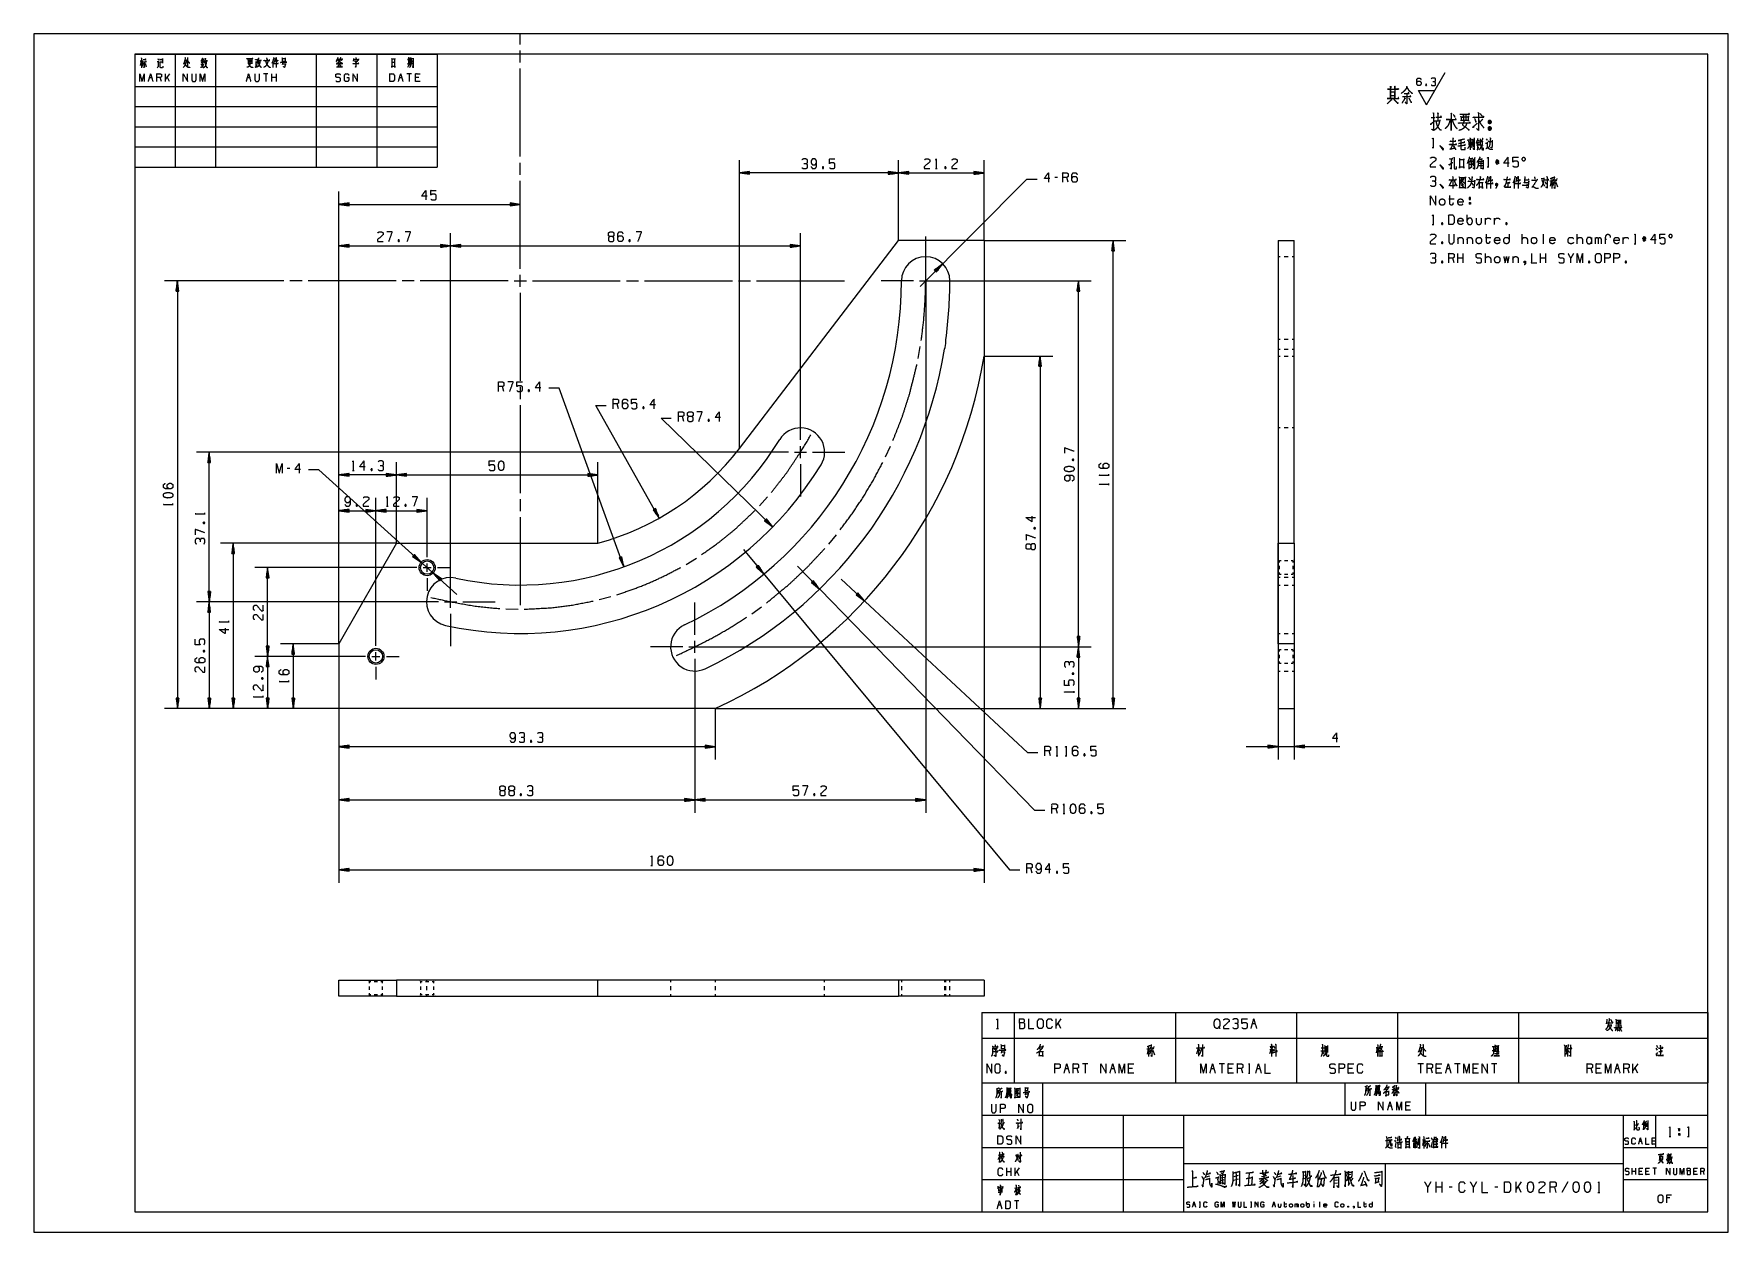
# Model space of a CAD drawing. Header units: millimetres. Extents: x 0 to 420, y 0 to 297.
import ezdxf

# ---------------------------------------------------------------- set-up
doc = ezdxf.new("R2010")
doc.units = ezdxf.units.MM
doc.layers.add('101', color=7, linetype='Continuous', true_color=0xffffff)

msp = doc.modelspace()

# ---------------------------------------------------------------- linework, layer by layer
at = {"layer": '101', "color": 133, "linetype": 'Continuous', "lineweight": 18}
for p, q in [((0, 297), (0, 0)), ((420, 297), (0, 297)), ((420, 0), (420, 297)), ((25, 292), (100, 292)), ((25, 292), (100, 292)), ((415, 292), (25, 292)), ((25, 292), (25, 264)), ((25, 292), (25, 5)), ((25, 292), (100, 292)), ((35, 292), (35, 264)), ((45, 292), (45, 264)), ((70, 292), (70, 264)), ((85, 292), (85, 264)), ((100, 292), (100, 264)), ((415, 5), (415, 292)), ((25, 284), (100, 284)), ((25, 279), (100, 279)), ((25, 274), (100, 274)), ((25, 269), (100, 269)), ((25, 264), (100, 264)), ((235, 37), (235, 5)), ((235, 37), (415, 37)), ((250, 37), (250, 5)), ((325, 37), (325, 29)), ((345, 37), (345, 29)), ((235, 29), (415, 29)), ((270, 29), (270, 5)), ((285, 29), (285, 5)), ((394, 29), (394, 5)), ((402, 29), (402, 21)), ((235, 21), (285, 21)), ((394, 21), (415, 21)), ((285, 17), (394, 17)), ((335, 17), (335, 5)), ((235, 13), (285, 13)), ((394, 13), (415, 13)), ((25, 5), (415, 5)), ((235, 5), (415, 5)), ((0, 0), (420, 0))]:
    msp.add_line(p, q, dxfattribs=at)
at = {"layer": '101', "color": 151, "linetype": 'Continuous', "lineweight": 18}
for p, q in [((120.58, 294.38), (120.58, 297)), ((120.58, 289.88), (120.58, 292.88)), ((120.58, 266.58), (120.58, 288.38)), ((120.58, 262.08), (120.58, 265.08)), ((120.58, 238.78), (120.58, 260.58)), ((221.08, 238.78), (221.08, 246.78)), ((61.98, 235.78), (40.18, 235.78)), ((66.48, 235.78), (63.48, 235.78)), ((89.78, 235.78), (67.98, 235.78)), ((94.28, 235.78), (91.28, 235.78)), ((117.58, 235.78), (95.78, 235.78)), ((119.08, 235.78), (122.08, 235.78)), ((120.58, 234.28), (120.58, 237.28)), ((123.58, 235.78), (145.37, 235.78)), ((146.87, 235.78), (149.87, 235.78)), ((151.37, 235.78), (173.17, 235.78)), ((174.67, 235.78), (177.67, 235.78)), ((179.17, 235.78), (200.97, 235.78)), ((218.08, 235.78), (210.08, 235.78)), ((219.58, 235.78), (222.58, 235.78)), ((221.08, 234.28), (221.08, 237.28)), ((224.08, 235.78), (232.08, 235.78)), ((120.58, 232.78), (120.58, 210.98)), ((221.08, 232.78), (221.08, 224.78)), ((219.22, 216.56), (219.75, 219.52)), ((120.58, 209.48), (120.58, 206.48)), ((120.58, 204.98), (120.58, 183.18)), ((190.03, 196.34), (190.03, 204.34)), ((187.03, 193.34), (179.03, 193.34)), ((188.53, 193.34), (191.53, 193.34)), ((190.03, 191.84), (190.03, 194.84)), ((193.03, 193.34), (201.03, 193.34)), ((211.1, 192.13), (212.36, 194.85)), ((190.03, 190.34), (190.03, 182.34)), ((120.58, 181.68), (120.58, 178.68)), ((179.84, 179.99), (181.86, 182.21)), ((120.58, 177.18), (120.58, 155.39)), ((197.03, 170.55), (198.95, 172.87)), ((97.49, 167.29), (97.49, 170.47)), ((94.9, 164.7), (91.72, 164.7)), ((96.48, 164.7), (98.49, 164.7)), ((97.49, 163.7), (97.49, 165.7)), ((100.08, 164.7), (103.25, 164.7)), ((103.32, 159.24), (103.32, 167.24)), ((161.66, 165.51), (164.23, 167.08)), ((97.49, 162.11), (97.49, 158.94)), ((100.32, 156.24), (92.32, 156.24)), ((101.82, 156.24), (104.82, 156.24)), ((103.32, 154.74), (103.32, 157.74)), ((106.32, 156.24), (114.32, 156.24)), ((140.13, 156.77), (143.04, 157.55)), ((163.84, 148.07), (163.84, 156.07)), ((103.32, 153.24), (103.32, 145.24)), ((117.01, 154.46), (120.02, 154.39)), ((177.95, 153.27), (180.39, 155.02)), ((84.79, 145.3), (84.79, 148.47)), ((84.79, 141.7), (84.79, 143.71)), ((160.84, 145.07), (152.84, 145.07)), ((162.34, 145.07), (165.34, 145.07)), ((163.84, 143.57), (163.84, 146.57)), ((166.84, 145.07), (174.84, 145.07)), ((82.2, 142.7), (79.02, 142.7)), ((83.78, 142.7), (85.79, 142.7)), ((84.79, 140.11), (84.79, 136.94)), ((87.38, 142.7), (90.55, 142.7)), ((163.84, 142.07), (163.84, 134.07))]:
    msp.add_line(p, q, dxfattribs=at)
at = {"layer": '101', "color": 72, "linetype": 'Continuous', "lineweight": 18}
for p, q in [((26.57, 290.3), (26.35, 289.18)), ((26.36, 290.36), (26.98, 290.36)), ((26.69, 290.14), (26.91, 289.66)), ((30.74, 290.88), (30.87, 290.49)), ((31.13, 290.07), (31.22, 289.97)), ((37.42, 290.41), (37.77, 290.41)), ((41.69, 290.2), (41.43, 289.78)), ((41.53, 290.78), (41.66, 290.49)), ((41.88, 290.18), (42.11, 289.91)), ((42.14, 290.82), (41.95, 290.49)), ((53.11, 290.49), (53.99, 290.49)), ((53.11, 290.14), (53.98, 290.14)), ((54.01, 290.63), (54.01, 289.56)), ((55, 290.16), (55, 288.89)), ((55.02, 290.01), (55.35, 290.01)), ((55.4, 290.82), (55.37, 289.89)), ((59.27, 290.28), (59.27, 288.65)), ((61.56, 290.86), (62.32, 290.86)), ((61.56, 290.28), (62.32, 290.28)), ((61.73, 289.91), (61.56, 289.33)), ((62.33, 291.05), (62.33, 290.09)), ((76.04, 290.67), (76.21, 290.34)), ((92.86, 289.95), (93.25, 289.95)), ((93.22, 291.13), (93.33, 290.98)), ((27.11, 289.78), (26.88, 288.91)), ((27.56, 289.76), (27.87, 288.87)), ((28.66, 286.17), (29.22, 286.17)), ((30.65, 288.62), (30.93, 289.08)), ((31.62, 285.18), (31.34, 286.17)), ((33.59, 287.14), (32.63, 285.78)), ((32.63, 285.18), (32.63, 287.14)), ((33.59, 285.18), (33.04, 286.36)), ((41.4, 289.47), (42.16, 289.47)), ((52.94, 286.17), (53.49, 286.17)), ((53.1, 289.76), (53.98, 289.76)), ((58.02, 287.14), (56.9, 287.14)), ((57.46, 287.14), (57.46, 285.18)), ((59.02, 285.18), (59.02, 287.14)), ((60.14, 286.17), (59.02, 286.17)), ((60.14, 285.18), (60.14, 287.14)), ((61.6, 289.56), (62.33, 289.56)), ((75.31, 289.52), (75.48, 289.02)), ((75.35, 289.72), (76.07, 289.72)), ((75.6, 289.62), (75.76, 289.2)), ((76.13, 289.56), (75.92, 288.89)), ((90.65, 286.17), (91.2, 286.17)), ((93.6, 287.14), (92.49, 287.14)), ((92.92, 289.33), (92.65, 288.71)), ((93.05, 287.14), (93.05, 285.18)), ((93.18, 289.37), (93.28, 289.04)), ((93.75, 288.94), (94, 288.69)), ((95.45, 286.17), (94.61, 286.17)), ((346.42, 276.24), (347.32, 276.24)), ((347.32, 275.45), (348.46, 275.45)), ((355.71, 270.2), (356.38, 270.22)), ((356.06, 269.57), (356.38, 268.8)), ((356.66, 270.9), (356.8, 270.75)), ((356.71, 270.8), (356.71, 268.92)), ((357, 271.25), (357.14, 271.1)), ((359.89, 269.95), (360.21, 269.95)), ((360.03, 271.02), (360.24, 270.62)), ((346.63, 268.8), (347.06, 268.8)), ((355.71, 265.64), (355.71, 263.46)), ((356.27, 265.26), (356.27, 263.99)), ((356.39, 265.69), (356.57, 265.19)), ((357.03, 266.36), (357.28, 266.29)), ((358.14, 264.96), (359.24, 264.96)), ((358.25, 265.94), (358.94, 265.94)), ((359.02, 266.14), (358.69, 265.66)), ((363.28, 265.24), (362.27, 265.24)), ((362.45, 265.71), (363.12, 264.76)), ((363.1, 265.71), (362.45, 264.76)), ((362.76, 264.51), (362.76, 265.94)), ((195.54, 264.07), (195.7, 263.64)), ((223.48, 263.62), (223.91, 263.62)), ((225.88, 264.07), (226.04, 263.64)), ((253.77, 261.41), (253.1, 261.41)), ((256.38, 260.21), (256.05, 261.41)), ((351.66, 261.62), (351.84, 261.47)), ((351.75, 261.52), (351.75, 258.65)), ((355.9, 263.74), (356.55, 264.16)), ((358.11, 264.41), (359.22, 264.41)), ((360.13, 260.67), (360.13, 258.7)), ((360.29, 264.04), (360.72, 264.04)), ((366.96, 260.67), (366.96, 258.7)), ((373.67, 261.12), (374.34, 261.12)), ((375.79, 260.55), (376.55, 260.55)), ((376.12, 260.5), (375.86, 259.27)), ((376.26, 261.22), (376.26, 258.7)), ((376.69, 260.82), (377.47, 260.82)), ((377.54, 261.12), (377.36, 260.5)), ((376.3, 260.32), (376.51, 259.85)), ((376.78, 260.27), (376.46, 259.15)), ((376.71, 260.32), (376.85, 260.1)), ((377.29, 260.22), (377.7, 259.12)), ((350.73, 256.09), (352.05, 256.09)), ((355.28, 250.37), (355.28, 252.12)), ((355.78, 255.24), (355.78, 254.76)), ((355.78, 255.24), (356.11, 255.24)), ((346.63, 249.75), (347.06, 249.75)), ((349.03, 250.2), (349.19, 249.77)), ((359.83, 249.75), (359.83, 251.32)), ((362.11, 249.75), (362.11, 251.32)), ((364.97, 250.2), (365.13, 249.77)), ((90.37, 245.99), (90.53, 245.57)), ((147.59, 245.99), (147.75, 245.57)), ((349.03, 245.44), (349.19, 245.01)), ((353, 246.56), (353, 244.99)), ((355.28, 246.56), (355.28, 244.99)), ((359.83, 246.56), (361.16, 246.56)), ((368.94, 244.99), (368.94, 247.36)), ((374.16, 247.39), (374.16, 244.99)), ((382.6, 244.99), (382.6, 247.36)), ((386.2, 244.99), (386.2, 246.56)), ((387.15, 244.99), (387.15, 246.56)), ((389.85, 246.04), (389.43, 246.04)), ((393.98, 244.99), (393.98, 246.56)), ((396.72, 244.99), (397.14, 244.99)), ((399.7, 246.19), (398.69, 246.19)), ((398.87, 246.66), (399.54, 245.71)), ((399.52, 246.66), (398.87, 245.71)), ((399.19, 245.46), (399.19, 246.89)), ((349.03, 240.67), (349.19, 240.25)), ((352.07, 240.22), (351.74, 241.42)), ((353, 240.22), (353, 242.6)), ((354.35, 241.42), (353, 241.42)), ((354.35, 240.22), (354.35, 242.6)), ((359.83, 240.22), (359.83, 242.6)), ((366.66, 241.8), (366.66, 240.22)), ((373.49, 240.22), (373.49, 242.6)), ((374.84, 241.42), (373.49, 241.42)), ((374.84, 240.22), (374.84, 242.6)), ((381.67, 242.6), (380.99, 241.42)), ((385.46, 240.67), (385.62, 240.25)), ((394.56, 240.67), (394.72, 240.25)), ((116.54, 208.36), (116.2, 209.56)), ((122.61, 208.81), (122.77, 208.39)), ((144.95, 204.1), (144.62, 205.3)), ((151.02, 204.55), (151.18, 204.13)), ((161.13, 200.96), (160.79, 202.16)), ((167.2, 201.41), (167.36, 200.98)), ((63.45, 189.31), (62.78, 189.31)), ((83.64, 189.21), (83.8, 188.79)), ((257.41, 191.34), (257.84, 191.5)), ((78.96, 188.76), (79.39, 188.76)), ((266.46, 187.44), (266.46, 187.86)), ((266.46, 185.16), (266.46, 185.58)), ((34.48, 180.16), (34.48, 180.58)), ((42.39, 177.86), (42.39, 178.28)), ((79.96, 180.36), (80.12, 179.93)), ((87.38, 179.91), (87.8, 179.91)), ((92.05, 180.36), (92.21, 179.93)), ((41.94, 175.71), (42.36, 175.86)), ((247.88, 174.38), (248.3, 174.54)), ((48.34, 151.07), (48.34, 151.5)), ((41.94, 143.93), (42.36, 144.09)), ((56.41, 137.16), (56.83, 137.32)), ((63.2, 136.3), (63.2, 136.72)), ((257.41, 138.34), (257.84, 138.5)), ((56.86, 132.48), (56.86, 132.91)), ((257.86, 133.67), (257.86, 134.09)), ((123.16, 121.87), (123.32, 121.44)), ((252, 118.06), (251.66, 119.26)), ((253.39, 118.06), (253.81, 118.06)), ((255.67, 118.06), (256.09, 118.06)), ((260.34, 118.51), (260.5, 118.08)), ((120.63, 108.66), (120.79, 108.23)), ((193.38, 108.66), (193.54, 108.23)), ((253.73, 103.74), (253.4, 104.94)), ((255.13, 103.74), (255.55, 103.74)), ((262.08, 104.19), (262.24, 103.77)), ((152.96, 90.87), (153.38, 90.87)), ((247.49, 88.97), (247.15, 90.17)), ((253.56, 89.42), (253.71, 88.99)), ((235, 54.46), (243, 54.46)), ((235, 54.46), (235, 48.11)), ((238.67, 50.48), (239.09, 50.48)), ((243, 54.46), (243, 48.11)), ((243, 54.46), (283, 54.46)), ((254.57, 52.85), (253.41, 51.2)), ((253.41, 50.48), (253.41, 52.85)), ((254.57, 50.48), (253.9, 51.9)), ((283, 54.46), (313, 54.46)), ((283, 54.46), (283, 48.11)), ((302.09, 51.68), (302.76, 51.68)), ((313, 54.46), (338, 54.46)), ((313, 54.46), (313, 48.11)), ((338, 54.46), (368, 54.46)), ((338, 54.46), (338, 48.11)), ((368, 54.46), (415, 54.46)), ((368, 54.46), (368, 48.11)), ((390.33, 51.4), (391, 51.4)), ((392.27, 52.53), (393.36, 52.53)), ((392.29, 51.62), (393.36, 51.62)), ((392.36, 52.25), (392.55, 51.83)), ((392.83, 52.43), (392.83, 50.68)), ((393.19, 52.25), (393.01, 51.83)), ((393.36, 52.65), (393.36, 51.43)), ((415, 54.46), (415, 48.11)), ((235, 48.11), (235, 37)), ((235, 48.11), (243, 48.11)), ((239.76, 46.22), (240.58, 46.22)), ((240.59, 46.45), (240.59, 45.3)), ((243, 48.11), (283, 48.11)), ((243, 48.11), (243, 37)), ((283, 48.11), (283, 37)), ((283, 48.11), (313, 48.11)), ((307.33, 46.2), (307.61, 45.62)), ((313, 48.11), (313, 37)), ((313, 48.11), (338, 48.11)), ((320.7, 46.25), (320.7, 44.55)), ((338, 48.11), (368, 48.11)), ((338, 48.11), (338, 37)), ((368, 48.11), (368, 37)), ((368, 48.11), (415, 48.11)), ((380.84, 46.45), (381.02, 46.3)), ((402.21, 46.3), (402.51, 45.75)), ((415, 48.11), (415, 37)), ((239.76, 45.53), (240.58, 45.53)), ((239.95, 45.08), (239.76, 44.38)), ((239.81, 44.65), (240.59, 44.65)), ((249.23, 45.65), (249.55, 45.17)), ((275.88, 45.4), (276.64, 45.4)), ((276.21, 45.35), (275.95, 44.13)), ((276.35, 46.08), (276.35, 43.55)), ((276.39, 45.17), (276.6, 44.7)), ((276.87, 45.12), (276.55, 44)), ((276.78, 45.68), (277.56, 45.68)), ((276.8, 45.17), (276.94, 44.95)), ((277.38, 45.08), (277.79, 43.98)), ((277.63, 45.98), (277.45, 45.35)), ((288.6, 45.62), (288.21, 44.08)), ((288.74, 45.35), (289.04, 44.9)), ((306.72, 45.25), (306.32, 44.17)), ((306.37, 45.25), (307.18, 45.25)), ((306.49, 46.18), (306.62, 45.6)), ((306.87, 45.25), (307.18, 44.77)), ((307.15, 46.18), (306.94, 45.53)), ((307.31, 45.37), (307.52, 44.92)), ((319.06, 44.95), (319.87, 44.95)), ((319.15, 45.65), (319.82, 45.65)), ((320.1, 46.03), (320.7, 46.03)), ((333.02, 45.6), (332.74, 44.45)), ((343.6, 45.68), (344.03, 45.68)), ((361.81, 45.95), (361.81, 44.13)), ((362.25, 45.48), (363.03, 45.48)), ((379.52, 46.1), (379.87, 46.1)), ((380.17, 45.6), (380.17, 43.53)), ((402.12, 45.6), (402.42, 45.12)), ((240.85, 39.81), (240.99, 39.39)), ((255.72, 40.56), (256.39, 40.56)), ((259, 39.36), (258.67, 40.56)), ((261.28, 41.74), (259.94, 41.74)), ((260.61, 41.74), (260.61, 39.36)), ((267.1, 40.56), (267.77, 40.56)), ((272.33, 40.56), (271.32, 40.56)), ((291.86, 40.56), (292.53, 40.56)), ((295.14, 41.74), (293.8, 41.74)), ((294.47, 41.74), (294.47, 39.36)), ((297.08, 40.56), (296.08, 40.56)), ((299.7, 39.36), (299.36, 40.56)), ((301.12, 41.74), (301.46, 41.74)), ((301.12, 39.36), (301.46, 39.36)), ((301.3, 41.74), (301.3, 39.36)), ((303.24, 40.56), (303.91, 40.56)), ((326.85, 40.56), (325.84, 40.56)), ((344.45, 41.74), (343.11, 41.74)), ((343.78, 41.74), (343.78, 39.36)), ((346.73, 39.36), (346.39, 40.56)), ((348.67, 40.56), (347.66, 40.56)), ((350.27, 40.56), (350.94, 40.56)), ((353.56, 41.74), (352.21, 41.74)), ((352.88, 41.74), (352.88, 39.36)), ((357.77, 40.56), (356.76, 40.56)), ((362.66, 41.74), (361.32, 41.74)), ((361.99, 41.74), (361.99, 39.36)), ((386.37, 39.36), (386.04, 40.56)), ((388.31, 40.56), (387.31, 40.56)), ((392.19, 40.56), (392.87, 40.56)), ((395.48, 39.36), (395.14, 40.56)), ((396.41, 39.36), (396.41, 41.74)), ((397.58, 41.74), (396.41, 40.09)), ((397.58, 39.36), (396.91, 40.79)), ((235, 37), (243, 37)), ((241.5, 33.66), (242.04, 33.81)), ((241.79, 35.05), (241.78, 33.74)), ((243, 37), (283, 37)), ((283, 37), (313, 37)), ((313, 37), (338, 37)), ((332.92, 34.28), (333.47, 34.43)), ((333.22, 35.67), (333.2, 34.36)), ((336.72, 35.38), (337.43, 35.58)), ((338, 37), (368, 37)), ((368, 37), (415, 37)), ((335.89, 31.26), (336.48, 31.26)), ((341.01, 31.26), (340.12, 31.26)), ((396.78, 26.5), (397.1, 26.62)), ((337.32, 22.79), (337.56, 22.39)), ((337.46, 21.36), (337.62, 20.96)), ((337.48, 23.56), (337.71, 23.09)), ((337.51, 21.21), (337.72, 22.19)), ((337.88, 22.31), (339.23, 22.31)), ((338.11, 21.89), (338.84, 21.89)), ((338.85, 22.04), (338.85, 20.74)), ((339.14, 22.41), (339.19, 22.39)), ((344.46, 22.79), (344.2, 21.44)), ((344.22, 22.86), (344.96, 22.86)), ((344.61, 22.59), (344.87, 22.01)), ((345.12, 22.16), (344.84, 21.11)), ((345.67, 22.14), (346.04, 21.06)), ((346.99, 22.71), (346.99, 20.79)), ((348.95, 22.76), (348.95, 20.79)), ((398.04, 22.56), (398.48, 22.56)), ((401.88, 22.56), (401.21, 22.56)), ((405.37, 23.74), (405.8, 23.74)), ((407.69, 24.46), (407.69, 23.99)), ((407.69, 24.46), (408.02, 24.46)), ((409.93, 23.74), (410.35, 23.74)), ((239.62, 19.15), (239.06, 19.01)), ((239.43, 18.9), (239.63, 18.63)), ((338.11, 20.96), (338.85, 20.96)), ((404.78, 18.63), (405.57, 18.79)), ((405.68, 18.57), (406.23, 18.69)), ((241.17, 13.94), (241.17, 15.91)), ((242.28, 14.94), (241.17, 14.94)), ((242.28, 13.94), (242.28, 15.91)), ((244.25, 15.91), (243.29, 14.54)), ((243.29, 13.94), (243.29, 15.91)), ((244.25, 13.94), (243.7, 15.12)), ((290.64, 13.69), (291.54, 13.94)), ((294.25, 13.42), (295.03, 13.59)), ((294.25, 12.8), (295.08, 13)), ((297.47, 12.9), (298.59, 13.18)), ((298.54, 14.01), (297.49, 13.73)), ((301.25, 14.63), (300.98, 11.62)), ((304.3, 13.8), (305.66, 14.04)), ((308.32, 13.69), (309.22, 13.94)), ((315.02, 14.01), (314.63, 13.94)), ((315, 13.25), (314.63, 13.14)), ((323.17, 12.9), (322.32, 12.8)), ((323.85, 14.45), (323.66, 14.35)), ((326.44, 14.25), (325.93, 14.18)), ((396.24, 14.25), (396.24, 15.82)), ((397.13, 15.04), (396.24, 15.04)), ((397.13, 14.25), (397.13, 15.82)), ((398.6, 15.04), (397.94, 15.04)), ((400.3, 15.04), (399.63, 15.04)), ((402.22, 15.82), (401.33, 15.82)), ((401.78, 15.82), (401.78, 14.25)), ((412.18, 15.04), (411.51, 15.04)), ((414.1, 14.25), (413.88, 15.04)), ((239.32, 10.28), (239.85, 10.36)), ((243.7, 10.96), (243.12, 10.84)), ((243.49, 10.67), (243.68, 10.43)), ((322.32, 12.14), (323.17, 12.25)), ((346.28, 12.47), (345.54, 11.17)), ((347.63, 9.85), (347.63, 12.47)), ((349.11, 11.17), (347.63, 11.17)), ((349.11, 9.85), (349.11, 12.47)), ((351.57, 11.17), (350.83, 11.17)), ((357.6, 12.47), (356.86, 11.17)), ((362.88, 11.17), (362.14, 11.17)), ((367.43, 9.85), (367.43, 12.47)), ((368.72, 12.47), (367.43, 10.65)), ((368.72, 9.85), (367.98, 11.42)), ((377.4, 9.85), (377.03, 11.17)), ((380.23, 12.47), (378.74, 9.85)), ((387.74, 9.85), (388.21, 9.85)), ((405.52, 8.46), (404.84, 8.46)), ((239.1, 6.79), (239.66, 6.79)), ((244.18, 7.77), (243.07, 7.77)), ((243.62, 7.77), (243.62, 5.8)), ((287.41, 6.84), (287.78, 6.84)), ((288.91, 7.48), (289.1, 7.48)), ((288.91, 6.17), (289.1, 6.17)), ((289.01, 7.48), (289.01, 6.17)), ((301.64, 7.48), (301.83, 7.48)), ((301.64, 6.17), (301.83, 6.17)), ((301.74, 7.48), (301.74, 6.17)), ((307.21, 6.84), (307.58, 6.84)), ((309.85, 7.04), (310.59, 7.04)), ((312.68, 6.17), (312.68, 7.04)), ((315.51, 6.52), (315.51, 7.48)), ((317.3, 7.04), (317.3, 6.17)), ((318.71, 7.5), (318.71, 6.17)), ((329.66, 7.04), (330.39, 7.04))]:
    msp.add_line(p, q, dxfattribs=at)
at = {"layer": '101', "color": 43, "linetype": 'Continuous', "lineweight": 18}
for p, q in [((345.26, 279.45), (349.88, 287.45)), ((343.25, 282.95), (347.28, 282.95)), ((345.26, 279.45), (343.25, 282.95)), ((345.08, 284.54), (345.21, 284.21))]:
    msp.add_line(p, q, dxfattribs=at)
at = {"layer": '101', "color": 22, "linetype": 'Continuous', "lineweight": 18}
for p, q in [((174.89, 194.21), (174.89, 265.7)), ((214.35, 245.78), (214.35, 265.7)), ((214.35, 245.78), (214.35, 265.7)), ((235.58, 245.78), (235.58, 265.7)), ((177.43, 262.86), (174.89, 262.53)), ((174.89, 262.53), (177.43, 262.19)), ((214.35, 262.53), (174.89, 262.53)), ((177.43, 262.55), (175.08, 262.55)), ((177.43, 262.5), (175.08, 262.5)), ((177.43, 262.6), (175.47, 262.6)), ((177.43, 262.45), (175.47, 262.45)), ((177.43, 262.65), (175.86, 262.65)), ((177.43, 262.4), (175.86, 262.4)), ((177.43, 262.7), (176.24, 262.7)), ((177.43, 262.35), (176.24, 262.35)), ((177.43, 262.76), (176.63, 262.76)), ((177.43, 262.3), (176.63, 262.3)), ((177.43, 262.81), (177.01, 262.81)), ((177.43, 262.25), (177.01, 262.25)), ((177.43, 262.86), (177.4, 262.86)), ((177.43, 262.86), (177.4, 262.86)), ((177.43, 262.2), (177.4, 262.2)), ((177.43, 262.2), (177.4, 262.2)), ((177.43, 262.19), (177.43, 262.86)), ((214.35, 262.53), (211.81, 262.86)), ((211.81, 262.86), (211.85, 262.86)), ((211.81, 262.86), (211.85, 262.86)), ((211.81, 262.86), (211.81, 262.19)), ((211.81, 262.81), (212.23, 262.81)), ((211.81, 262.76), (212.62, 262.76)), ((211.81, 262.7), (213, 262.7)), ((211.81, 262.65), (213.39, 262.65)), ((211.81, 262.6), (213.78, 262.6)), ((211.81, 262.55), (214.16, 262.55)), ((211.81, 262.19), (214.35, 262.53)), ((211.81, 262.5), (214.16, 262.5)), ((211.81, 262.45), (213.78, 262.45)), ((211.81, 262.4), (213.39, 262.4)), ((211.81, 262.35), (213, 262.35)), ((211.81, 262.3), (212.62, 262.3)), ((211.81, 262.25), (212.23, 262.25)), ((211.81, 262.2), (211.85, 262.2)), ((211.81, 262.2), (211.85, 262.2)), ((216.89, 262.86), (214.35, 262.53)), ((214.35, 262.53), (235.58, 262.53)), ((214.35, 262.53), (216.89, 262.19)), ((216.89, 262.55), (214.55, 262.55)), ((216.89, 262.5), (214.55, 262.5)), ((216.89, 262.6), (214.93, 262.6)), ((216.89, 262.45), (214.93, 262.45)), ((216.89, 262.65), (215.32, 262.65)), ((216.89, 262.4), (215.32, 262.4)), ((216.89, 262.7), (215.71, 262.7)), ((216.89, 262.35), (215.71, 262.35)), ((216.89, 262.76), (216.09, 262.76)), ((216.89, 262.3), (216.09, 262.3)), ((216.89, 262.81), (216.48, 262.81)), ((216.89, 262.25), (216.48, 262.25)), ((216.89, 262.86), (216.86, 262.86)), ((216.89, 262.86), (216.86, 262.86)), ((216.89, 262.2), (216.86, 262.2)), ((216.89, 262.2), (216.86, 262.2)), ((216.89, 262.19), (216.89, 262.86)), ((219.71, 234.41), (246.18, 261.02)), ((233.04, 262.86), (233.04, 262.19)), ((233.04, 262.86), (233.07, 262.86)), ((233.04, 262.86), (233.07, 262.86)), ((235.58, 262.53), (233.04, 262.86)), ((233.04, 262.81), (233.45, 262.81)), ((233.04, 262.76), (233.84, 262.76)), ((233.04, 262.7), (234.23, 262.7)), ((233.04, 262.65), (234.61, 262.65)), ((233.04, 262.6), (235, 262.6)), ((233.04, 262.55), (235.38, 262.55)), ((233.04, 262.19), (235.58, 262.53)), ((233.04, 262.5), (235.38, 262.5)), ((233.04, 262.45), (235, 262.45)), ((233.04, 262.4), (234.61, 262.4)), ((233.04, 262.35), (234.23, 262.35)), ((233.04, 262.3), (233.84, 262.3)), ((233.04, 262.25), (233.45, 262.25)), ((233.04, 262.2), (233.07, 262.2)), ((233.04, 262.2), (233.07, 262.2)), ((246.18, 261.02), (248.72, 261.02)), ((75.58, 145.78), (75.58, 257.93)), ((78.12, 255.09), (75.58, 254.75)), ((75.58, 254.75), (78.12, 254.42)), ((75.58, 254.75), (120.58, 254.75)), ((78.12, 254.78), (75.77, 254.78)), ((78.12, 254.73), (75.77, 254.73)), ((78.12, 254.83), (76.16, 254.83)), ((78.12, 254.68), (76.16, 254.68)), ((78.12, 254.88), (76.54, 254.88)), ((78.12, 254.63), (76.54, 254.63)), ((78.12, 254.93), (76.93, 254.93)), ((78.12, 254.58), (76.93, 254.58)), ((78.12, 254.98), (77.31, 254.98)), ((78.12, 254.53), (77.31, 254.53)), ((78.12, 255.03), (77.7, 255.03)), ((78.12, 254.48), (77.7, 254.48)), ((78.12, 255.08), (78.08, 255.08)), ((78.12, 255.08), (78.08, 255.08)), ((78.12, 254.42), (78.08, 254.42)), ((78.12, 254.42), (78.08, 254.42)), ((78.12, 254.42), (78.12, 255.09)), ((120.58, 254.75), (118.04, 255.09)), ((118.04, 255.09), (118.04, 254.42)), ((118.04, 255.08), (118.07, 255.08)), ((118.04, 255.08), (118.07, 255.08)), ((118.04, 255.03), (118.45, 255.03)), ((118.04, 254.98), (118.84, 254.98)), ((118.04, 254.93), (119.23, 254.93)), ((118.04, 254.88), (119.61, 254.88)), ((118.04, 254.83), (120, 254.83)), ((118.04, 254.78), (120.38, 254.78)), ((118.04, 254.42), (120.58, 254.75)), ((118.04, 254.73), (120.38, 254.73)), ((118.04, 254.68), (120, 254.68)), ((118.04, 254.63), (119.61, 254.63)), ((118.04, 254.58), (119.23, 254.58)), ((118.04, 254.53), (118.84, 254.53)), ((118.04, 254.48), (118.45, 254.48)), ((118.04, 254.42), (118.07, 254.42)), ((118.04, 254.42), (118.07, 254.42)), ((75.58, 145.78), (75.58, 247.63)), ((78.12, 244.79), (75.58, 244.45)), ((75.58, 244.45), (78.12, 244.12)), ((75.58, 244.45), (103.32, 244.45)), ((78.12, 244.48), (75.77, 244.48)), ((78.12, 244.43), (75.77, 244.43)), ((78.12, 244.53), (76.16, 244.53)), ((78.12, 244.38), (76.16, 244.38)), ((78.12, 244.58), (76.54, 244.58)), ((78.12, 244.33), (76.54, 244.33)), ((78.12, 244.63), (76.93, 244.63)), ((78.12, 244.27), (76.93, 244.27)), ((78.12, 244.68), (77.31, 244.68)), ((78.12, 244.22), (77.31, 244.22)), ((78.12, 244.73), (77.7, 244.73)), ((78.12, 244.17), (77.7, 244.17)), ((78.12, 244.78), (78.08, 244.78)), ((78.12, 244.78), (78.08, 244.78)), ((78.12, 244.12), (78.08, 244.12)), ((78.12, 244.12), (78.08, 244.12)), ((78.12, 244.12), (78.12, 244.79)), ((103.32, 244.45), (100.78, 244.79)), ((100.78, 244.79), (100.78, 244.12)), ((100.78, 244.78), (100.81, 244.78)), ((100.78, 244.78), (100.81, 244.78)), ((100.78, 244.73), (101.2, 244.73)), ((100.78, 244.68), (101.58, 244.68)), ((100.78, 244.63), (101.97, 244.63)), ((100.78, 244.58), (102.36, 244.58)), ((100.78, 244.53), (102.74, 244.53)), ((100.78, 244.48), (103.13, 244.48)), ((100.78, 244.12), (103.32, 244.45)), ((100.78, 244.43), (103.13, 244.43)), ((100.78, 244.38), (102.74, 244.38)), ((100.78, 244.33), (102.36, 244.33)), ((100.78, 244.27), (101.97, 244.27)), ((100.78, 244.22), (101.58, 244.22)), ((100.78, 244.17), (101.2, 244.17)), ((100.78, 244.12), (100.81, 244.12)), ((100.78, 244.12), (100.81, 244.12)), ((103.32, 156.24), (103.32, 247.63)), ((103.32, 167.24), (103.32, 247.63)), ((105.86, 244.79), (103.32, 244.45)), ((103.32, 244.45), (105.86, 244.12)), ((103.32, 244.45), (190.03, 244.45)), ((105.86, 244.48), (103.51, 244.48)), ((105.86, 244.43), (103.51, 244.43)), ((105.86, 244.53), (103.9, 244.53)), ((105.86, 244.38), (103.9, 244.38)), ((105.86, 244.58), (104.29, 244.58)), ((105.86, 244.33), (104.29, 244.33)), ((105.86, 244.63), (104.67, 244.63)), ((105.86, 244.27), (104.67, 244.27)), ((105.86, 244.68), (105.06, 244.68)), ((105.86, 244.22), (105.06, 244.22)), ((105.86, 244.73), (105.44, 244.73)), ((105.86, 244.17), (105.44, 244.17)), ((105.86, 244.78), (105.83, 244.78)), ((105.86, 244.78), (105.83, 244.78)), ((105.86, 244.12), (105.83, 244.12)), ((105.86, 244.12), (105.83, 244.12)), ((105.86, 244.12), (105.86, 244.79)), ((190.03, 244.45), (187.49, 244.79)), ((187.49, 244.79), (187.49, 244.12)), ((187.49, 244.78), (187.52, 244.78)), ((187.49, 244.78), (187.52, 244.78)), ((187.49, 244.73), (187.91, 244.73)), ((187.49, 244.68), (188.29, 244.68)), ((187.49, 244.63), (188.68, 244.63)), ((187.49, 244.58), (189.07, 244.58)), ((187.49, 244.53), (189.45, 244.53)), ((187.49, 244.48), (189.84, 244.48)), ((187.49, 244.12), (190.03, 244.45)), ((187.49, 244.43), (189.84, 244.43)), ((187.49, 244.38), (189.45, 244.38)), ((187.49, 244.33), (189.07, 244.33)), ((187.49, 244.27), (188.68, 244.27)), ((187.49, 244.22), (188.29, 244.22)), ((187.49, 244.17), (187.91, 244.17)), ((187.49, 244.12), (187.52, 244.12)), ((187.49, 244.12), (187.52, 244.12)), ((190.03, 204.34), (190.03, 247.63)), ((235.58, 245.78), (270.73, 245.78)), ((267.56, 245.78), (267.22, 243.24)), ((267.28, 243.24), (267.28, 243.66)), ((267.33, 243.24), (267.33, 244.04)), ((267.38, 243.24), (267.38, 244.43)), ((267.43, 243.24), (267.43, 244.81)), ((267.48, 243.24), (267.48, 245.2)), ((267.53, 243.24), (267.53, 245.59)), ((267.89, 243.24), (267.56, 245.78)), ((267.56, 129.78), (267.56, 245.78)), ((267.58, 243.24), (267.58, 245.59)), ((267.63, 243.24), (267.63, 245.2)), ((267.68, 243.24), (267.68, 244.81)), ((267.73, 243.24), (267.73, 244.43)), ((267.79, 243.24), (267.79, 244.04)), ((267.84, 243.24), (267.84, 243.66)), ((225.31, 240.03), (223.28, 238.47)), ((223.43, 238.32), (224.54, 239.44)), ((223.46, 238.29), (224.84, 239.68)), ((223.5, 238.25), (225.15, 239.91)), ((223.53, 238.21), (225.19, 239.88)), ((223.57, 238.18), (224.95, 239.57)), ((223.75, 238), (225.31, 240.03)), ((267.22, 243.24), (267.89, 243.24)), ((267.23, 243.24), (267.23, 243.27)), ((267.23, 243.24), (267.23, 243.27)), ((267.89, 243.24), (267.89, 243.27)), ((267.89, 243.24), (267.89, 243.27)), ((40.18, 235.78), (32.4, 235.78)), ((35.58, 235.78), (35.24, 233.24)), ((35.5, 233.24), (35.5, 235.2)), ((35.55, 233.24), (35.55, 235.59)), ((35.91, 233.24), (35.58, 235.78)), ((35.58, 235.78), (35.58, 129.78)), ((35.6, 233.24), (35.6, 235.59)), ((35.65, 233.24), (35.65, 235.2)), ((221.08, 235.78), (262.13, 235.78)), ((221.08, 235.78), (221.08, 103.94)), ((223.28, 238.47), (223.3, 238.49)), ((223.28, 238.47), (223.3, 238.49)), ((223.28, 238.47), (223.75, 238)), ((223.32, 238.43), (223.61, 238.73)), ((223.35, 238.39), (223.92, 238.96)), ((223.39, 238.36), (224.23, 239.2)), ((223.61, 238.14), (224.72, 239.26)), ((223.64, 238.11), (224.48, 238.95)), ((223.68, 238.07), (224.24, 238.64)), ((223.71, 238.04), (224.01, 238.33)), ((223.75, 238), (223.77, 238.02)), ((223.75, 238), (223.77, 238.02)), ((258.95, 235.78), (258.62, 233.24)), ((258.88, 233.24), (258.88, 235.2)), ((258.93, 233.24), (258.93, 235.59)), ((258.95, 145.07), (258.95, 235.78)), ((259.29, 233.24), (258.95, 235.78)), ((258.98, 233.24), (258.98, 235.59)), ((259.03, 233.24), (259.03, 235.2)), ((35.24, 233.24), (35.91, 233.24)), ((35.25, 233.24), (35.25, 233.27)), ((35.25, 233.24), (35.25, 233.27)), ((35.3, 233.24), (35.3, 233.66)), ((35.35, 233.24), (35.35, 234.04)), ((35.4, 233.24), (35.4, 234.43)), ((35.45, 233.24), (35.45, 234.81)), ((35.7, 233.24), (35.7, 234.81)), ((35.75, 233.24), (35.75, 234.43)), ((35.81, 233.24), (35.81, 234.04)), ((35.86, 233.24), (35.86, 233.66)), ((35.91, 233.24), (35.91, 233.27)), ((35.91, 233.24), (35.91, 233.27)), ((258.62, 233.24), (258.62, 233.27)), ((258.62, 233.24), (258.62, 233.27)), ((258.62, 233.24), (259.29, 233.24)), ((258.67, 233.24), (258.67, 233.66)), ((258.73, 233.24), (258.73, 234.04)), ((258.78, 233.24), (258.78, 234.43)), ((258.83, 233.24), (258.83, 234.81)), ((259.08, 233.24), (259.08, 234.81)), ((259.13, 233.24), (259.13, 234.43)), ((259.18, 233.24), (259.18, 234.04)), ((259.23, 233.24), (259.23, 233.66)), ((259.28, 233.24), (259.28, 233.27)), ((259.28, 233.24), (259.28, 233.27)), ((235.58, 217.15), (235.58, 86.6)), ((235.58, 217.15), (252.6, 217.15)), ((249.42, 217.15), (249.09, 214.61)), ((249.09, 214.61), (249.09, 214.64)), ((249.09, 214.61), (249.09, 214.64)), ((249.09, 214.61), (249.76, 214.61)), ((249.14, 214.61), (249.14, 215.03)), ((249.19, 214.61), (249.19, 215.42)), ((249.24, 214.61), (249.24, 215.8)), ((249.29, 214.61), (249.29, 216.19)), ((249.35, 214.61), (249.35, 216.57)), ((249.4, 214.61), (249.4, 216.96)), ((249.76, 214.61), (249.42, 217.15)), ((249.42, 217.15), (249.42, 129.78)), ((249.45, 214.61), (249.45, 216.96)), ((249.5, 214.61), (249.5, 216.57)), ((249.55, 214.61), (249.55, 216.19)), ((249.6, 214.61), (249.6, 215.8)), ((249.65, 214.61), (249.65, 215.42)), ((249.7, 214.61), (249.7, 215.03)), ((249.75, 214.61), (249.75, 214.64)), ((249.75, 214.61), (249.75, 214.64)), ((130.21, 209.18), (127.67, 209.18)), ((146.25, 164.89), (130.21, 209.18)), ((155.04, 176.97), (139.31, 204.91)), ((139.31, 204.91), (141.85, 204.91)), ((155.48, 201.77), (158.02, 201.77)), ((183.17, 174.79), (155.48, 201.77)), ((179.03, 193.34), (40.3, 193.34)), ((43.48, 193.34), (43.14, 190.8)), ((43.48, 156.24), (43.48, 193.34)), ((43.81, 190.8), (43.48, 193.34)), ((43.14, 190.8), (43.81, 190.8)), ((43.15, 190.8), (43.15, 190.83)), ((43.15, 190.8), (43.15, 190.83)), ((43.2, 190.8), (43.2, 191.22)), ((43.25, 190.8), (43.25, 191.6)), ((43.3, 190.8), (43.3, 191.99)), ((43.35, 190.8), (43.35, 192.37)), ((43.4, 190.8), (43.4, 192.76)), ((43.45, 190.8), (43.45, 193.15)), ((43.5, 190.8), (43.5, 193.15)), ((43.55, 190.8), (43.55, 192.76)), ((43.61, 190.8), (43.61, 192.37)), ((43.66, 190.8), (43.66, 191.99)), ((43.71, 190.8), (43.71, 191.6)), ((43.76, 190.8), (43.76, 191.22)), ((43.81, 190.8), (43.81, 190.83)), ((43.81, 190.8), (43.81, 190.83)), ((75.58, 145.78), (75.58, 190.84)), ((89.86, 170.78), (89.86, 190.84)), ((89.86, 170.78), (89.86, 190.84)), ((139.84, 170.78), (139.84, 190.84)), ((70.63, 188.92), (68.09, 188.92)), ((104.87, 158.05), (70.63, 188.92)), ((78.12, 188), (75.58, 187.67)), ((75.58, 187.67), (78.12, 187.34)), ((89.86, 187.67), (75.58, 187.67)), ((78.12, 187.7), (75.77, 187.7)), ((78.12, 187.64), (75.77, 187.64)), ((78.12, 187.75), (76.16, 187.75)), ((78.12, 187.59), (76.16, 187.59)), ((78.12, 187.8), (76.54, 187.8)), ((78.12, 187.54), (76.54, 187.54)), ((78.12, 187.85), (76.93, 187.85)), ((78.12, 187.49), (76.93, 187.49)), ((78.12, 187.9), (77.31, 187.9)), ((78.12, 187.44), (77.31, 187.44)), ((78.12, 187.95), (77.7, 187.95)), ((78.12, 187.39), (77.7, 187.39)), ((78.12, 188), (78.08, 188)), ((78.12, 188), (78.08, 188)), ((78.12, 187.34), (78.08, 187.34)), ((78.12, 187.34), (78.08, 187.34)), ((78.12, 187.34), (78.12, 188)), ((87.32, 188), (87.32, 187.34)), ((89.86, 187.67), (87.32, 188)), ((87.32, 188), (87.35, 188)), ((87.32, 188), (87.35, 188)), ((87.32, 187.95), (87.74, 187.95)), ((87.32, 187.9), (88.13, 187.9)), ((87.32, 187.85), (88.51, 187.85)), ((87.32, 187.8), (88.9, 187.8)), ((87.32, 187.75), (89.28, 187.75)), ((87.32, 187.7), (89.67, 187.7)), ((87.32, 187.34), (89.86, 187.67)), ((87.32, 187.64), (89.67, 187.64)), ((87.32, 187.59), (89.28, 187.59)), ((87.32, 187.54), (88.9, 187.54)), ((87.32, 187.49), (88.51, 187.49)), ((87.32, 187.44), (88.13, 187.44)), ((87.32, 187.39), (87.74, 187.39)), ((87.32, 187.34), (87.35, 187.34)), ((87.32, 187.34), (87.35, 187.34)), ((92.4, 188), (89.86, 187.67)), ((89.86, 187.67), (139.84, 187.67)), ((89.86, 187.67), (92.4, 187.34)), ((92.4, 187.7), (90.06, 187.7)), ((92.4, 187.64), (90.06, 187.64)), ((92.4, 187.75), (90.44, 187.75)), ((92.4, 187.59), (90.44, 187.59)), ((92.4, 187.8), (90.83, 187.8)), ((92.4, 187.54), (90.83, 187.54)), ((92.4, 187.85), (91.21, 187.85)), ((92.4, 187.49), (91.21, 187.49)), ((92.4, 187.9), (91.6, 187.9)), ((92.4, 187.44), (91.6, 187.44)), ((92.4, 187.95), (91.98, 187.95)), ((92.4, 187.39), (91.98, 187.39)), ((92.4, 188), (92.37, 188)), ((92.4, 188), (92.37, 188)), ((92.4, 187.34), (92.37, 187.34)), ((92.4, 187.34), (92.37, 187.34)), ((92.4, 187.34), (92.4, 188)), ((137.3, 188), (137.34, 188)), ((137.3, 188), (137.34, 188)), ((139.84, 187.67), (137.3, 188)), ((137.3, 188), (137.3, 187.34)), ((137.3, 187.95), (137.72, 187.95)), ((137.3, 187.9), (138.11, 187.9)), ((137.3, 187.85), (138.49, 187.85)), ((137.3, 187.8), (138.88, 187.8)), ((137.3, 187.75), (139.26, 187.75)), ((137.3, 187.7), (139.65, 187.7)), ((137.3, 187.34), (139.84, 187.67)), ((137.3, 187.64), (139.65, 187.64)), ((137.3, 187.59), (139.26, 187.59)), ((137.3, 187.54), (138.88, 187.54)), ((137.3, 187.49), (138.49, 187.49)), ((137.3, 187.44), (138.11, 187.44)), ((137.3, 187.39), (137.72, 187.39)), ((137.3, 187.34), (137.34, 187.34)), ((137.3, 187.34), (137.34, 187.34)), ((75.58, 145.78), (75.58, 181.99)), ((84.79, 148.47), (84.79, 181.99)), ((84.79, 148.47), (84.79, 181.99)), ((97.49, 170.47), (97.49, 181.99)), ((78.12, 179.15), (75.58, 178.81)), ((75.58, 178.81), (84.79, 178.81)), ((75.58, 178.81), (78.12, 178.48)), ((78.12, 178.84), (75.77, 178.84)), ((78.12, 178.79), (75.77, 178.79)), ((78.12, 178.89), (76.16, 178.89)), ((78.12, 178.74), (76.16, 178.74)), ((78.12, 178.94), (76.54, 178.94)), ((78.12, 178.69), (76.54, 178.69)), ((78.12, 178.99), (76.93, 178.99)), ((78.12, 178.64), (76.93, 178.64)), ((78.12, 179.04), (77.31, 179.04)), ((78.12, 178.58), (77.31, 178.58)), ((78.12, 179.09), (77.7, 179.09)), ((78.12, 178.53), (77.7, 178.53)), ((78.12, 179.14), (78.08, 179.14)), ((78.12, 179.14), (78.08, 179.14)), ((78.12, 178.48), (78.08, 178.48)), ((78.12, 178.48), (78.08, 178.48)), ((78.12, 178.48), (78.12, 179.15)), ((82.25, 179.15), (82.25, 178.48)), ((84.79, 178.81), (82.25, 179.15)), ((82.25, 179.14), (82.28, 179.14)), ((82.25, 179.14), (82.28, 179.14)), ((82.25, 179.09), (82.66, 179.09)), ((82.25, 179.04), (83.05, 179.04)), ((82.25, 178.99), (83.44, 178.99)), ((82.25, 178.94), (83.82, 178.94)), ((82.25, 178.89), (84.21, 178.89)), ((82.25, 178.84), (84.59, 178.84)), ((82.25, 178.48), (84.79, 178.81)), ((82.25, 178.79), (84.59, 178.79)), ((82.25, 178.74), (84.21, 178.74)), ((82.25, 178.69), (83.82, 178.69)), ((82.25, 178.64), (83.44, 178.64)), ((82.25, 178.58), (83.05, 178.58)), ((82.25, 178.53), (82.66, 178.53)), ((82.25, 178.48), (82.28, 178.48)), ((82.25, 178.48), (82.28, 178.48)), ((87.33, 179.15), (84.79, 178.81)), ((84.79, 178.81), (97.49, 178.81)), ((84.79, 178.81), (87.33, 178.48)), ((87.33, 178.84), (84.98, 178.84)), ((87.33, 178.79), (84.98, 178.79)), ((87.33, 178.89), (85.36, 178.89)), ((87.33, 178.74), (85.36, 178.74)), ((87.33, 178.94), (85.75, 178.94)), ((87.33, 178.69), (85.75, 178.69)), ((87.33, 178.99), (86.14, 178.99)), ((87.33, 178.64), (86.14, 178.64)), ((87.33, 179.04), (86.52, 179.04)), ((87.33, 178.58), (86.52, 178.58)), ((87.33, 179.09), (86.91, 179.09)), ((87.33, 178.53), (86.91, 178.53)), ((87.33, 179.14), (87.29, 179.14)), ((87.33, 179.14), (87.29, 179.14)), ((87.33, 178.48), (87.29, 178.48)), ((87.33, 178.48), (87.29, 178.48)), ((87.33, 178.48), (87.33, 179.15)), ((97.49, 178.81), (94.95, 179.15)), ((94.95, 179.15), (94.95, 178.48)), ((94.95, 179.14), (94.98, 179.14)), ((94.95, 179.14), (94.98, 179.14)), ((94.95, 179.09), (95.36, 179.09)), ((94.95, 179.04), (95.75, 179.04)), ((94.95, 178.99), (96.14, 178.99)), ((94.95, 178.94), (96.52, 178.94)), ((94.95, 178.89), (96.91, 178.89)), ((94.95, 178.84), (97.29, 178.84)), ((94.95, 178.48), (97.49, 178.81)), ((94.95, 178.79), (97.29, 178.79)), ((94.95, 178.74), (96.91, 178.74)), ((94.95, 178.69), (96.52, 178.69)), ((94.95, 178.64), (96.14, 178.64)), ((94.95, 178.58), (95.75, 178.58)), ((94.95, 178.53), (95.36, 178.53)), ((94.95, 178.48), (94.98, 178.48)), ((94.95, 178.48), (94.98, 178.48)), ((154.08, 179.35), (153.5, 179.02)), ((153.5, 179.02), (155.04, 176.97)), ((153.5, 179.02), (153.52, 178.99)), ((153.5, 179.02), (153.52, 178.99)), ((153.55, 179.05), (153.75, 178.68)), ((153.59, 179.07), (153.98, 178.37)), ((153.63, 179.1), (154.22, 178.06)), ((153.68, 179.12), (154.45, 177.75)), ((153.72, 179.15), (154.68, 177.44)), ((153.77, 179.17), (154.92, 177.12)), ((153.81, 179.19), (154.96, 177.15)), ((153.86, 179.22), (154.82, 177.51)), ((153.9, 179.24), (154.67, 177.87)), ((153.94, 179.27), (154.53, 178.23)), ((153.99, 179.29), (154.38, 178.59)), ((154.03, 179.32), (154.24, 178.96)), ((155.04, 176.97), (154.08, 179.35)), ((154.08, 179.34), (154.09, 179.32)), ((154.08, 179.34), (154.09, 179.32)), ((181.58, 176.8), (181.12, 176.32)), ((181.23, 176.43), (182.08, 175.6)), ((181.26, 176.47), (182.39, 175.37)), ((181.3, 176.51), (182.7, 175.14)), ((181.33, 176.54), (183.01, 174.91)), ((181.37, 176.58), (183.05, 174.94)), ((181.4, 176.62), (182.81, 175.25)), ((181.44, 176.65), (182.57, 175.55)), ((181.48, 176.69), (182.33, 175.86)), ((181.51, 176.73), (182.09, 176.17)), ((181.55, 176.76), (181.85, 176.47)), ((181.58, 176.8), (181.6, 176.78)), ((181.58, 176.8), (181.6, 176.78)), ((183.17, 174.79), (181.58, 176.8)), ((181.12, 176.33), (181.14, 176.3)), ((181.12, 176.33), (181.14, 176.3)), ((181.12, 176.32), (183.17, 174.79)), ((181.16, 176.36), (181.46, 176.07)), ((181.19, 176.4), (181.77, 175.84)), ((89.86, 170.78), (46.25, 170.78)), ((49.43, 170.78), (49.09, 168.24)), ((49.09, 168.24), (49.76, 168.24)), ((49.1, 168.24), (49.1, 168.27)), ((49.1, 168.24), (49.1, 168.27)), ((49.15, 168.24), (49.15, 168.66)), ((49.2, 168.24), (49.2, 169.04)), ((49.25, 168.24), (49.25, 169.43)), ((49.3, 168.24), (49.3, 169.81)), ((49.35, 168.24), (49.35, 170.2)), ((49.4, 168.24), (49.4, 170.59)), ((49.76, 168.24), (49.43, 170.78)), ((49.43, 170.78), (49.43, 129.78)), ((49.45, 168.24), (49.45, 170.59)), ((49.51, 168.24), (49.51, 170.2)), ((49.56, 168.24), (49.56, 169.81)), ((49.61, 168.24), (49.61, 169.43)), ((49.66, 168.24), (49.66, 169.04)), ((49.71, 168.24), (49.71, 168.66)), ((49.76, 168.24), (49.76, 168.27)), ((49.76, 168.24), (49.76, 168.27)), ((175.88, 169.19), (241.84, 89.78)), ((308.42, 170.78), (308.42, 117.16)), ((312.42, 170.78), (312.42, 117.16)), ((91.72, 164.7), (54.78, 164.7)), ((57.95, 164.7), (57.62, 162.16)), ((57.88, 162.16), (57.88, 164.12)), ((57.93, 162.16), (57.93, 164.51)), ((57.95, 142.7), (57.95, 164.7)), ((58.29, 162.16), (57.95, 164.7)), ((57.98, 162.16), (57.98, 164.51)), ((58.03, 162.16), (58.03, 164.12)), ((94.34, 167.99), (93.89, 167.49)), ((93.89, 167.5), (93.92, 167.48)), ((93.89, 167.5), (93.92, 167.48)), ((93.89, 167.49), (96, 166.04)), ((93.93, 167.53), (94.24, 167.25)), ((93.96, 167.57), (94.56, 167.03)), ((94, 167.61), (94.88, 166.81)), ((94.03, 167.65), (95.2, 166.59)), ((94.06, 167.69), (95.52, 166.37)), ((94.1, 167.72), (95.84, 166.15)), ((94.13, 167.76), (95.87, 166.19)), ((94.17, 167.8), (95.62, 166.48)), ((94.2, 167.84), (95.37, 166.78)), ((94.23, 167.87), (95.12, 167.08)), ((94.27, 167.91), (94.86, 167.37)), ((94.3, 167.95), (94.61, 167.67)), ((96, 166.04), (94.34, 167.99)), ((94.34, 167.99), (94.36, 167.97)), ((94.34, 167.99), (94.36, 167.97)), ((145.7, 167.39), (145.07, 167.16)), ((145.07, 167.17), (145.08, 167.14)), ((145.07, 167.17), (145.08, 167.14)), ((145.07, 167.16), (146.25, 164.89)), ((145.12, 167.18), (145.26, 166.79)), ((145.17, 167.2), (145.44, 166.44)), ((145.22, 167.22), (145.62, 166.1)), ((145.26, 167.23), (145.8, 165.75)), ((145.31, 167.25), (145.98, 165.41)), ((145.36, 167.27), (146.16, 165.06)), ((145.41, 167.29), (146.21, 165.08)), ((145.45, 167.3), (146.12, 165.46)), ((145.5, 167.32), (146.04, 165.84)), ((145.55, 167.34), (145.95, 166.22)), ((145.6, 167.36), (145.87, 166.6)), ((145.65, 167.37), (145.79, 166.98)), ((145.69, 167.39), (145.7, 167.36)), ((145.69, 167.39), (145.7, 167.36)), ((146.25, 164.89), (145.7, 167.39)), ((179.59, 165.25), (179.07, 164.82)), ((179.07, 164.82), (180.95, 163.08)), ((179.08, 164.83), (179.1, 164.8)), ((179.08, 164.83), (179.1, 164.8)), ((179.12, 164.86), (179.38, 164.54)), ((179.16, 164.89), (179.67, 164.27)), ((179.19, 164.92), (179.95, 164.01)), ((179.23, 164.96), (180.24, 163.75)), ((179.27, 164.99), (180.53, 163.48)), ((179.31, 165.02), (180.81, 163.22)), ((179.35, 165.05), (180.85, 163.25)), ((179.39, 165.09), (180.64, 163.58)), ((179.43, 165.12), (180.44, 163.91)), ((179.47, 165.15), (180.23, 164.24)), ((179.51, 165.18), (180.02, 164.57)), ((179.55, 165.22), (179.81, 164.9)), ((180.95, 163.08), (179.59, 165.25)), ((179.59, 165.25), (179.61, 165.22)), ((179.59, 165.25), (179.61, 165.22)), ((189.26, 165.09), (248.09, 104.55)), ((57.62, 162.16), (57.62, 162.19)), ((57.62, 162.16), (57.62, 162.19)), ((57.62, 162.16), (58.29, 162.16)), ((57.67, 162.16), (57.67, 162.58)), ((57.72, 162.16), (57.72, 162.96)), ((57.77, 162.16), (57.77, 163.35)), ((57.82, 162.16), (57.82, 163.74)), ((58.08, 162.16), (58.08, 163.74)), ((58.13, 162.16), (58.13, 163.35)), ((58.18, 162.16), (58.18, 162.96)), ((58.23, 162.16), (58.23, 162.58)), ((58.28, 162.16), (58.28, 162.19)), ((58.28, 162.16), (58.28, 162.19)), ((101.08, 161.91), (98.97, 163.36)), ((98.97, 163.36), (100.63, 161.41)), ((100.84, 161.64), (99.1, 163.21)), ((100.87, 161.68), (99.13, 163.25)), ((100.81, 161.6), (99.35, 162.92)), ((100.91, 161.72), (99.45, 163.03)), ((100.77, 161.57), (99.6, 162.62)), ((100.94, 161.76), (99.77, 162.81)), ((100.74, 161.53), (99.85, 162.33)), ((100.98, 161.79), (100.09, 162.59)), ((100.7, 161.49), (100.11, 162.03)), ((100.67, 161.45), (100.36, 161.73)), ((101.01, 161.83), (100.41, 162.37)), ((100.64, 161.42), (100.61, 161.44)), ((100.64, 161.42), (100.61, 161.44)), ((100.63, 161.41), (101.08, 161.91)), ((101.04, 161.87), (100.73, 162.15)), ((101.08, 161.91), (101.05, 161.93)), ((101.08, 161.91), (101.05, 161.93)), ((193.26, 161.45), (192.78, 160.99)), ((192.78, 160.99), (194.79, 159.4)), ((192.79, 160.99), (192.81, 160.97)), ((192.79, 160.99), (192.81, 160.97)), ((192.82, 161.03), (193.11, 160.73)), ((192.86, 161.06), (193.42, 160.49)), ((192.9, 161.1), (193.73, 160.24)), ((192.93, 161.13), (194.03, 160)), ((192.97, 161.17), (194.34, 159.76)), ((193.01, 161.2), (194.64, 159.52)), ((193.04, 161.24), (194.68, 159.56)), ((193.08, 161.27), (194.45, 159.87)), ((193.11, 161.31), (194.21, 160.18)), ((193.15, 161.35), (193.98, 160.49)), ((193.19, 161.38), (193.75, 160.8)), ((193.22, 161.42), (193.52, 161.12)), ((193.26, 161.45), (193.28, 161.43)), ((193.26, 161.45), (193.28, 161.43)), ((194.79, 159.4), (193.26, 161.45)), ((200.09, 161.87), (246.35, 118.87)), ((92.32, 156.24), (40.3, 156.24)), ((92.32, 156.24), (40.3, 156.24)), ((43.14, 158.78), (43.48, 156.24)), ((43.81, 158.78), (43.14, 158.78)), ((43.48, 156.24), (43.14, 153.7)), ((43.15, 158.78), (43.15, 158.74)), ((43.15, 158.78), (43.15, 158.74)), ((43.2, 158.78), (43.2, 158.36)), ((43.25, 158.78), (43.25, 157.97)), ((43.3, 158.78), (43.3, 157.59)), ((43.35, 158.78), (43.35, 157.2)), ((43.4, 158.78), (43.4, 156.81)), ((43.4, 153.7), (43.4, 155.66)), ((43.45, 158.78), (43.45, 156.43)), ((43.45, 153.7), (43.45, 156.04)), ((43.48, 156.24), (43.81, 158.78)), ((43.48, 156.24), (43.48, 129.78)), ((43.81, 153.7), (43.48, 156.24)), ((43.5, 158.78), (43.5, 156.43)), ((43.5, 153.7), (43.5, 156.04)), ((43.55, 158.78), (43.55, 156.81)), ((43.55, 153.7), (43.55, 155.66)), ((43.61, 158.78), (43.61, 157.2)), ((43.66, 158.78), (43.66, 157.59)), ((43.71, 158.78), (43.71, 157.97)), ((43.76, 158.78), (43.76, 158.36)), ((43.81, 158.78), (43.81, 158.74)), ((43.81, 158.78), (43.81, 158.74)), ((204.27, 158.44), (203.82, 157.95)), ((203.82, 157.95), (205.91, 156.46)), ((203.82, 157.95), (203.84, 157.93)), ((203.82, 157.95), (203.84, 157.93)), ((203.86, 157.99), (204.16, 157.7)), ((203.89, 158.03), (204.48, 157.48)), ((203.92, 158.06), (204.8, 157.25)), ((203.96, 158.1), (205.11, 157.03)), ((203.99, 158.14), (205.43, 156.8)), ((204.03, 158.17), (205.75, 156.58)), ((204.06, 158.21), (205.78, 156.61)), ((204.1, 158.25), (205.53, 156.91)), ((204.13, 158.29), (205.29, 157.21)), ((204.17, 158.32), (205.04, 157.51)), ((204.2, 158.36), (204.79, 157.81)), ((204.24, 158.4), (204.54, 158.11)), ((204.27, 158.44), (204.29, 158.41)), ((205.91, 156.46), (204.27, 158.44)), ((204.27, 158.44), (204.29, 158.41)), ((43.14, 153.7), (43.81, 153.7)), ((43.15, 153.7), (43.15, 153.73)), ((43.15, 153.7), (43.15, 153.73)), ((43.2, 153.7), (43.2, 154.11)), ((43.25, 153.7), (43.25, 154.5)), ((43.3, 153.7), (43.3, 154.88)), ((43.35, 153.7), (43.35, 155.27)), ((43.61, 153.7), (43.61, 155.27)), ((43.66, 153.7), (43.66, 154.88)), ((43.71, 153.7), (43.71, 154.5)), ((43.76, 153.7), (43.76, 154.11)), ((43.81, 153.7), (43.81, 153.73)), ((43.81, 153.7), (43.81, 153.73)), ((258.62, 147.61), (258.62, 147.58)), ((258.62, 147.61), (258.62, 147.58)), ((258.62, 147.61), (258.95, 145.07)), ((259.29, 147.61), (258.62, 147.61)), ((258.67, 147.61), (258.67, 147.19)), ((258.73, 147.61), (258.73, 146.81)), ((258.78, 147.61), (258.78, 146.42)), ((258.83, 147.61), (258.83, 146.04)), ((258.88, 147.61), (258.88, 145.65)), ((258.93, 147.61), (258.93, 145.26)), ((258.95, 145.07), (259.29, 147.61)), ((258.98, 147.61), (258.98, 145.26)), ((259.03, 147.61), (259.03, 145.65)), ((259.08, 147.61), (259.08, 146.04)), ((259.13, 147.61), (259.13, 146.42)), ((259.18, 147.61), (259.18, 146.81)), ((259.23, 147.61), (259.23, 147.19)), ((259.28, 147.61), (259.28, 147.58)), ((259.28, 147.61), (259.28, 147.58)), ((58.29, 145.24), (57.62, 145.24)), ((57.62, 145.24), (57.95, 142.7)), ((57.62, 145.24), (57.62, 145.21)), ((57.62, 145.24), (57.62, 145.21)), ((57.67, 145.24), (57.67, 144.83)), ((57.72, 145.24), (57.72, 144.44)), ((57.77, 145.24), (57.77, 144.05)), ((57.82, 145.24), (57.82, 143.67)), ((57.88, 145.24), (57.88, 143.28)), ((57.93, 145.24), (57.93, 142.9)), ((57.95, 142.7), (58.29, 145.24)), ((57.98, 145.24), (57.98, 142.9)), ((58.03, 145.24), (58.03, 143.28)), ((58.08, 145.24), (58.08, 143.67)), ((58.13, 145.24), (58.13, 144.05)), ((58.18, 145.24), (58.18, 144.44)), ((58.23, 145.24), (58.23, 144.83)), ((58.28, 145.24), (58.28, 145.21)), ((58.28, 145.24), (58.28, 145.21)), ((75.58, 145.78), (61.12, 145.78)), ((64.29, 145.78), (63.96, 143.24)), ((63.96, 143.24), (63.96, 143.27)), ((63.96, 143.24), (63.96, 143.27)), ((63.96, 143.24), (64.63, 143.24)), ((64.01, 143.24), (64.01, 143.66)), ((64.06, 143.24), (64.06, 144.04)), ((64.11, 143.24), (64.11, 144.43)), ((64.17, 143.24), (64.17, 144.81)), ((64.22, 143.24), (64.22, 145.2)), ((64.27, 143.24), (64.27, 145.59)), ((64.29, 145.78), (64.29, 129.78)), ((64.63, 143.24), (64.29, 145.78)), ((64.32, 143.24), (64.32, 145.59)), ((64.37, 143.24), (64.37, 145.2)), ((64.42, 143.24), (64.42, 144.81)), ((64.47, 143.24), (64.47, 144.43)), ((64.52, 143.24), (64.52, 144.04)), ((64.57, 143.24), (64.57, 143.66)), ((64.62, 143.24), (64.62, 143.27)), ((64.62, 143.24), (64.62, 143.27)), ((75.58, 145.78), (75.58, 86.6)), ((163.84, 145.07), (262.13, 145.07)), ((174.84, 145.07), (262.13, 145.07)), ((258.95, 145.07), (258.62, 142.53)), ((258.67, 142.53), (258.67, 142.95)), ((258.73, 142.53), (258.73, 143.34)), ((258.78, 142.53), (258.78, 143.72)), ((258.83, 142.53), (258.83, 144.11)), ((258.88, 142.53), (258.88, 144.49)), ((258.93, 142.53), (258.93, 144.88)), ((258.95, 145.07), (258.95, 129.78)), ((259.29, 142.53), (258.95, 145.07)), ((258.98, 142.53), (258.98, 144.88)), ((259.03, 142.53), (259.03, 144.49)), ((259.08, 142.53), (259.08, 144.11)), ((259.13, 142.53), (259.13, 143.72)), ((259.18, 142.53), (259.18, 143.34)), ((259.23, 142.53), (259.23, 142.95)), ((79.02, 142.7), (54.78, 142.7)), ((79.02, 142.7), (54.78, 142.7)), ((57.95, 142.7), (57.62, 140.16)), ((57.62, 140.16), (57.62, 140.2)), ((57.62, 140.16), (57.62, 140.2)), ((57.62, 140.16), (58.29, 140.16)), ((57.67, 140.16), (57.67, 140.58)), ((57.72, 140.16), (57.72, 140.97)), ((57.77, 140.16), (57.77, 141.35)), ((57.82, 140.16), (57.82, 141.74)), ((57.88, 140.16), (57.88, 142.13)), ((57.93, 140.16), (57.93, 142.51)), ((57.95, 142.7), (57.95, 129.78)), ((58.29, 140.16), (57.95, 142.7)), ((57.98, 140.16), (57.98, 142.51)), ((58.03, 140.16), (58.03, 142.13)), ((58.08, 140.16), (58.08, 141.74)), ((58.13, 140.16), (58.13, 141.35)), ((58.18, 140.16), (58.18, 140.97)), ((58.23, 140.16), (58.23, 140.58)), ((58.28, 140.16), (58.28, 140.2)), ((58.28, 140.16), (58.28, 140.2)), ((258.62, 142.53), (258.62, 142.56)), ((258.62, 142.53), (258.62, 142.56)), ((258.62, 142.53), (259.29, 142.53)), ((259.28, 142.53), (259.28, 142.56)), ((259.28, 142.53), (259.28, 142.56)), ((35.91, 132.32), (35.24, 132.32)), ((35.24, 132.32), (35.58, 129.78)), ((35.25, 132.32), (35.25, 132.29)), ((35.25, 132.32), (35.25, 132.29)), ((35.3, 132.32), (35.3, 131.9)), ((35.35, 132.32), (35.35, 131.52)), ((35.4, 132.32), (35.4, 131.13)), ((35.45, 132.32), (35.45, 130.74)), ((35.5, 132.32), (35.5, 130.36)), ((35.55, 132.32), (35.55, 129.97)), ((35.58, 129.78), (35.91, 132.32)), ((35.6, 132.32), (35.6, 129.97)), ((35.65, 132.32), (35.65, 130.36)), ((35.7, 132.32), (35.7, 130.74)), ((35.75, 132.32), (35.75, 131.13)), ((35.81, 132.32), (35.81, 131.52)), ((35.86, 132.32), (35.86, 131.9)), ((35.91, 132.32), (35.91, 132.29)), ((35.91, 132.32), (35.91, 132.29)), ((43.14, 132.32), (43.48, 129.78)), ((43.81, 132.32), (43.14, 132.32)), ((43.15, 132.32), (43.15, 132.29)), ((43.15, 132.32), (43.15, 132.29)), ((43.2, 132.32), (43.2, 131.9)), ((43.25, 132.32), (43.25, 131.52)), ((43.3, 132.32), (43.3, 131.13)), ((43.35, 132.32), (43.35, 130.74)), ((43.4, 132.32), (43.4, 130.36)), ((43.45, 132.32), (43.45, 129.97)), ((43.48, 129.78), (43.81, 132.32)), ((43.5, 132.32), (43.5, 129.97)), ((43.55, 132.32), (43.55, 130.36)), ((43.61, 132.32), (43.61, 130.74)), ((43.66, 132.32), (43.66, 131.13)), ((43.71, 132.32), (43.71, 131.52)), ((43.76, 132.32), (43.76, 131.9)), ((43.81, 132.32), (43.81, 132.29)), ((43.81, 132.32), (43.81, 132.29)), ((49.76, 132.32), (49.09, 132.32)), ((49.09, 132.32), (49.43, 129.78)), ((49.1, 132.32), (49.1, 132.29)), ((49.1, 132.32), (49.1, 132.29)), ((49.15, 132.32), (49.15, 131.9)), ((49.2, 132.32), (49.2, 131.52)), ((49.25, 132.32), (49.25, 131.13)), ((49.3, 132.32), (49.3, 130.74)), ((49.35, 132.32), (49.35, 130.36)), ((49.4, 132.32), (49.4, 129.97)), ((49.43, 129.78), (49.76, 132.32)), ((49.45, 132.32), (49.45, 129.97)), ((49.51, 132.32), (49.51, 130.36)), ((49.56, 132.32), (49.56, 130.74)), ((49.61, 132.32), (49.61, 131.13)), ((49.66, 132.32), (49.66, 131.52)), ((49.71, 132.32), (49.71, 131.9)), ((49.76, 132.32), (49.76, 132.29)), ((49.76, 132.32), (49.76, 132.29)), ((57.62, 132.32), (57.95, 129.78)), ((58.29, 132.32), (57.62, 132.32)), ((57.62, 132.32), (57.62, 132.29)), ((57.62, 132.32), (57.62, 132.29)), ((57.67, 132.32), (57.67, 131.9)), ((57.72, 132.32), (57.72, 131.52)), ((57.77, 132.32), (57.77, 131.13)), ((57.82, 132.32), (57.82, 130.74)), ((57.88, 132.32), (57.88, 130.36)), ((57.93, 132.32), (57.93, 129.97)), ((57.95, 129.78), (58.29, 132.32)), ((57.98, 132.32), (57.98, 129.97)), ((58.03, 132.32), (58.03, 130.36)), ((58.08, 132.32), (58.08, 130.74)), ((58.13, 132.32), (58.13, 131.13)), ((58.18, 132.32), (58.18, 131.52)), ((58.23, 132.32), (58.23, 131.9)), ((58.28, 132.32), (58.28, 132.29)), ((58.28, 132.32), (58.28, 132.29)), ((63.96, 132.32), (64.29, 129.78)), ((63.96, 132.32), (63.96, 132.29)), ((63.96, 132.32), (63.96, 132.29)), ((64.63, 132.32), (63.96, 132.32)), ((64.01, 132.32), (64.01, 131.9)), ((64.06, 132.32), (64.06, 131.52)), ((64.11, 132.32), (64.11, 131.13)), ((64.17, 132.32), (64.17, 130.74)), ((64.22, 132.32), (64.22, 130.36)), ((64.27, 132.32), (64.27, 129.97)), ((64.29, 129.78), (64.63, 132.32)), ((64.32, 132.32), (64.32, 129.97)), ((64.37, 132.32), (64.37, 130.36)), ((64.42, 132.32), (64.42, 130.74)), ((64.47, 132.32), (64.47, 131.13)), ((64.52, 132.32), (64.52, 131.52)), ((64.57, 132.32), (64.57, 131.9)), ((64.62, 132.32), (64.62, 132.29)), ((64.62, 132.32), (64.62, 132.29)), ((163.84, 134.07), (163.84, 103.94)), ((163.84, 134.07), (163.84, 103.94)), ((249.09, 132.32), (249.42, 129.78)), ((249.76, 132.32), (249.09, 132.32)), ((249.09, 132.32), (249.09, 132.29)), ((249.09, 132.32), (249.09, 132.29)), ((249.14, 132.32), (249.14, 131.9)), ((249.19, 132.32), (249.19, 131.52)), ((249.24, 132.32), (249.24, 131.13)), ((249.29, 132.32), (249.29, 130.74)), ((249.35, 132.32), (249.35, 130.36)), ((249.4, 132.32), (249.4, 129.97)), ((249.42, 129.78), (249.76, 132.32)), ((249.45, 132.32), (249.45, 129.97)), ((249.5, 132.32), (249.5, 130.36)), ((249.55, 132.32), (249.55, 130.74)), ((249.6, 132.32), (249.6, 131.13)), ((249.65, 132.32), (249.65, 131.52)), ((249.7, 132.32), (249.7, 131.9)), ((249.75, 132.32), (249.75, 132.29)), ((249.75, 132.32), (249.75, 132.29)), ((259.29, 132.32), (258.62, 132.32)), ((258.62, 132.32), (258.62, 132.29)), ((258.62, 132.32), (258.95, 129.78)), ((258.62, 132.32), (258.62, 132.29)), ((258.67, 132.32), (258.67, 131.9)), ((258.73, 132.32), (258.73, 131.52)), ((258.78, 132.32), (258.78, 131.13)), ((258.83, 132.32), (258.83, 130.74)), ((258.88, 132.32), (258.88, 130.36)), ((258.93, 132.32), (258.93, 129.97)), ((258.95, 129.78), (259.29, 132.32)), ((258.98, 132.32), (258.98, 129.97)), ((259.03, 132.32), (259.03, 130.36)), ((259.08, 132.32), (259.08, 130.74)), ((259.13, 132.32), (259.13, 131.13)), ((259.18, 132.32), (259.18, 131.52)), ((259.23, 132.32), (259.23, 131.9)), ((259.28, 132.32), (259.28, 132.29)), ((259.28, 132.32), (259.28, 132.29)), ((267.22, 132.32), (267.56, 129.78)), ((267.89, 132.32), (267.22, 132.32)), ((267.23, 132.32), (267.23, 132.29)), ((267.23, 132.32), (267.23, 132.29)), ((267.28, 132.32), (267.28, 131.9)), ((267.33, 132.32), (267.33, 131.52)), ((267.38, 132.32), (267.38, 131.13)), ((267.43, 132.32), (267.43, 130.74)), ((267.48, 132.32), (267.48, 130.36)), ((267.53, 132.32), (267.53, 129.97)), ((267.56, 129.78), (267.89, 132.32)), ((267.58, 132.32), (267.58, 129.97)), ((267.63, 132.32), (267.63, 130.36)), ((267.68, 132.32), (267.68, 130.74)), ((267.73, 132.32), (267.73, 131.13)), ((267.79, 132.32), (267.79, 131.52)), ((267.84, 132.32), (267.84, 131.9)), ((267.89, 132.32), (267.89, 132.29)), ((267.89, 132.32), (267.89, 132.29)), ((75.58, 129.78), (32.4, 129.78)), ((75.58, 129.78), (40.3, 129.78)), ((75.58, 129.78), (46.25, 129.78)), ((75.58, 129.78), (54.78, 129.78)), ((75.58, 129.78), (61.12, 129.78)), ((75.58, 129.78), (75.58, 117.15)), ((75.58, 129.78), (75.58, 103.94)), ((168.91, 129.78), (262.13, 129.78)), ((168.91, 129.78), (270.73, 129.78)), ((168.91, 129.78), (168.91, 117.15)), ((168.91, 129.78), (252.6, 129.78)), ((78.12, 120.66), (75.58, 120.32)), ((75.58, 120.32), (78.12, 119.99)), ((168.91, 120.32), (75.58, 120.32)), ((78.12, 120.35), (75.77, 120.35)), ((78.12, 120.3), (75.77, 120.3)), ((78.12, 120.4), (76.16, 120.4)), ((78.12, 120.25), (76.16, 120.25)), ((78.12, 120.45), (76.54, 120.45)), ((78.12, 120.2), (76.54, 120.2)), ((78.12, 120.5), (76.93, 120.5)), ((78.12, 120.15), (76.93, 120.15)), ((78.12, 120.55), (77.31, 120.55)), ((78.12, 120.09), (77.31, 120.09)), ((78.12, 120.6), (77.7, 120.6)), ((78.12, 120.04), (77.7, 120.04)), ((78.12, 120.65), (78.08, 120.65)), ((78.12, 120.65), (78.08, 120.65)), ((78.12, 119.99), (78.08, 119.99)), ((78.12, 119.99), (78.08, 119.99)), ((78.12, 119.99), (78.12, 120.66)), ((168.91, 120.32), (166.37, 120.66)), ((166.37, 120.66), (166.37, 119.99)), ((166.37, 120.65), (166.4, 120.65)), ((166.37, 120.65), (166.4, 120.65)), ((166.37, 120.6), (166.79, 120.6)), ((166.37, 120.55), (167.17, 120.55)), ((166.37, 120.5), (167.56, 120.5)), ((166.37, 120.45), (167.94, 120.45)), ((166.37, 120.4), (168.33, 120.4)), ((166.37, 120.35), (168.72, 120.35)), ((166.37, 119.99), (168.91, 120.32)), ((166.37, 120.3), (168.72, 120.3)), ((166.37, 120.25), (168.33, 120.25)), ((166.37, 120.2), (167.94, 120.2)), ((166.37, 120.15), (167.56, 120.15)), ((166.37, 120.09), (167.17, 120.09)), ((166.37, 120.04), (166.79, 120.04)), ((166.37, 119.99), (166.4, 119.99)), ((166.37, 119.99), (166.4, 119.99)), ((246.35, 118.87), (248.89, 118.87)), ((300.49, 120.33), (323.71, 120.33)), ((305.88, 120.67), (305.88, 120)), ((308.42, 120.33), (305.88, 120.67)), ((305.88, 120.66), (305.91, 120.66)), ((305.88, 120.66), (305.91, 120.66)), ((305.88, 120.61), (306.3, 120.61)), ((305.88, 120.56), (306.69, 120.56)), ((305.88, 120.51), (307.07, 120.51)), ((305.88, 120.46), (307.46, 120.46)), ((305.88, 120.41), (307.84, 120.41)), ((305.88, 120.36), (308.23, 120.36)), ((305.88, 120), (308.42, 120.33)), ((305.88, 120.31), (308.23, 120.31)), ((305.88, 120.26), (307.84, 120.26)), ((305.88, 120.21), (307.46, 120.21)), ((305.88, 120.16), (307.07, 120.16)), ((305.88, 120.11), (306.69, 120.11)), ((305.88, 120.05), (306.3, 120.05)), ((305.88, 120), (305.91, 120)), ((305.88, 120), (305.91, 120)), ((314.96, 120.67), (312.42, 120.33)), ((312.42, 120.33), (314.96, 120)), ((314.96, 120.36), (312.62, 120.36)), ((314.96, 120.31), (312.62, 120.31)), ((314.96, 120.41), (313, 120.41)), ((314.96, 120.26), (313, 120.26)), ((314.96, 120.46), (313.39, 120.46)), ((314.96, 120.21), (313.39, 120.21)), ((314.96, 120.51), (313.77, 120.51)), ((314.96, 120.16), (313.77, 120.16)), ((314.96, 120.56), (314.16, 120.56)), ((314.96, 120.11), (314.16, 120.11)), ((314.96, 120.61), (314.55, 120.61)), ((314.96, 120.05), (314.55, 120.05)), ((314.96, 120.66), (314.93, 120.66)), ((314.96, 120.66), (314.93, 120.66)), ((314.96, 120), (314.93, 120)), ((314.96, 120), (314.93, 120)), ((314.96, 120), (314.96, 120.67)), ((78.12, 107.45), (75.58, 107.12)), ((75.58, 107.12), (78.12, 106.78)), ((75.58, 107.12), (163.84, 107.12)), ((78.12, 107.14), (75.77, 107.14)), ((78.12, 107.09), (75.77, 107.09)), ((78.12, 107.19), (76.16, 107.19)), ((78.12, 107.04), (76.16, 107.04)), ((78.12, 107.24), (76.54, 107.24)), ((78.12, 106.99), (76.54, 106.99)), ((78.12, 107.29), (76.93, 107.29)), ((78.12, 106.94), (76.93, 106.94)), ((78.12, 107.35), (77.31, 107.35)), ((78.12, 106.89), (77.31, 106.89)), ((78.12, 107.4), (77.7, 107.4)), ((78.12, 106.84), (77.7, 106.84)), ((78.12, 107.45), (78.08, 107.45)), ((78.12, 107.45), (78.08, 107.45)), ((78.12, 106.79), (78.08, 106.79)), ((78.12, 106.79), (78.08, 106.79)), ((78.12, 106.78), (78.12, 107.45)), ((163.84, 107.12), (161.3, 107.45)), ((161.3, 107.45), (161.34, 107.45)), ((161.3, 107.45), (161.3, 106.78)), ((161.3, 107.45), (161.34, 107.45)), ((161.3, 107.4), (161.72, 107.4)), ((161.3, 107.35), (162.11, 107.35)), ((161.3, 107.29), (162.49, 107.29)), ((161.3, 107.24), (162.88, 107.24)), ((161.3, 107.19), (163.27, 107.19)), ((161.3, 107.14), (163.65, 107.14)), ((161.3, 106.78), (163.84, 107.12)), ((161.3, 107.09), (163.65, 107.09)), ((161.3, 107.04), (163.27, 107.04)), ((161.3, 106.99), (162.88, 106.99)), ((161.3, 106.94), (162.49, 106.94)), ((161.3, 106.89), (162.11, 106.89)), ((161.3, 106.84), (161.72, 106.84)), ((161.3, 106.79), (161.34, 106.79)), ((161.3, 106.79), (161.34, 106.79)), ((166.38, 107.45), (163.84, 107.12)), ((163.84, 107.12), (166.38, 106.78)), ((163.84, 107.12), (221.08, 107.12)), ((166.38, 107.14), (164.04, 107.14)), ((166.38, 107.09), (164.04, 107.09)), ((166.38, 107.19), (164.42, 107.19)), ((166.38, 107.04), (164.42, 107.04)), ((166.38, 107.24), (164.81, 107.24)), ((166.38, 106.99), (164.81, 106.99)), ((166.38, 107.29), (165.2, 107.29)), ((166.38, 106.94), (165.2, 106.94)), ((166.38, 107.35), (165.58, 107.35)), ((166.38, 106.89), (165.58, 106.89)), ((166.38, 107.4), (165.97, 107.4)), ((166.38, 106.84), (165.97, 106.84)), ((166.38, 107.45), (166.35, 107.45)), ((166.38, 107.45), (166.35, 107.45)), ((166.38, 106.79), (166.35, 106.79)), ((166.38, 106.79), (166.35, 106.79)), ((166.38, 106.78), (166.38, 107.45)), ((218.54, 107.45), (218.57, 107.45)), ((218.54, 107.45), (218.57, 107.45)), ((218.54, 107.45), (218.54, 106.78)), ((221.08, 107.12), (218.54, 107.45)), ((218.54, 107.4), (218.95, 107.4)), ((218.54, 107.35), (219.34, 107.35)), ((218.54, 107.29), (219.72, 107.29)), ((218.54, 107.24), (220.11, 107.24)), ((218.54, 107.19), (220.5, 107.19)), ((218.54, 107.14), (220.88, 107.14)), ((218.54, 106.78), (221.08, 107.12)), ((218.54, 107.09), (220.88, 107.09)), ((218.54, 107.04), (220.5, 107.04)), ((218.54, 106.99), (220.11, 106.99)), ((218.54, 106.94), (219.72, 106.94)), ((218.54, 106.89), (219.34, 106.89)), ((218.54, 106.84), (218.95, 106.84)), ((218.54, 106.79), (218.57, 106.79)), ((218.54, 106.79), (218.57, 106.79)), ((248.09, 104.55), (250.63, 104.55)), ((78.12, 90.11), (75.58, 89.78)), ((75.58, 89.78), (235.58, 89.78)), ((75.58, 89.78), (78.12, 89.44)), ((78.12, 89.8), (75.77, 89.8)), ((78.12, 89.75), (75.77, 89.75)), ((78.12, 89.86), (76.16, 89.86)), ((78.12, 89.7), (76.16, 89.7)), ((78.12, 89.91), (76.54, 89.91)), ((78.12, 89.65), (76.54, 89.65)), ((78.12, 89.96), (76.93, 89.96)), ((78.12, 89.6), (76.93, 89.6)), ((78.12, 90.01), (77.31, 90.01)), ((78.12, 89.55), (77.31, 89.55)), ((78.12, 90.06), (77.7, 90.06)), ((78.12, 89.5), (77.7, 89.5)), ((78.12, 90.11), (78.08, 90.11)), ((78.12, 90.11), (78.08, 90.11)), ((78.12, 89.45), (78.08, 89.45)), ((78.12, 89.45), (78.08, 89.45)), ((78.12, 89.44), (78.12, 90.11)), ((233.04, 90.11), (233.04, 89.44)), ((233.04, 90.11), (233.07, 90.11)), ((235.58, 89.78), (233.04, 90.11)), ((233.04, 90.11), (233.07, 90.11)), ((233.04, 90.06), (233.45, 90.06)), ((233.04, 90.01), (233.84, 90.01)), ((233.04, 89.96), (234.23, 89.96)), ((233.04, 89.91), (234.61, 89.91)), ((233.04, 89.86), (235, 89.86)), ((233.04, 89.8), (235.38, 89.8)), ((233.04, 89.44), (235.58, 89.78)), ((233.04, 89.75), (235.38, 89.75)), ((233.04, 89.7), (235, 89.7)), ((233.04, 89.65), (234.61, 89.65)), ((233.04, 89.6), (234.23, 89.6)), ((233.04, 89.55), (233.84, 89.55)), ((233.04, 89.5), (233.45, 89.5)), ((233.04, 89.45), (233.07, 89.45)), ((233.04, 89.45), (233.07, 89.45)), ((241.84, 89.78), (244.38, 89.78))]:
    msp.add_line(p, q, dxfattribs=at)
at = {"layer": '101', "color": 151, "linetype": 'Continuous', "lineweight": 25}
for p, q in [((174.89, 194.21), (214.35, 245.78)), ((235.58, 245.78), (214.35, 245.78)), ((235.58, 245.78), (235.58, 217.15)), ((308.42, 245.78), (312.42, 245.78)), ((308.42, 245.78), (308.42, 194.21)), ((312.42, 194.21), (312.42, 245.78)), ((226.08, 220.78), (226.08, 221.23)), ((89.86, 170.78), (75.58, 145.78)), ((89.86, 170.78), (139.84, 170.78)), ((308.42, 145.78), (308.42, 170.78)), ((308.42, 170.78), (312.42, 170.78)), ((312.42, 170.78), (312.42, 145.78)), ((75.58, 145.78), (75.58, 129.78)), ((308.42, 145.78), (308.42, 129.78)), ((312.42, 145.78), (308.42, 145.78)), ((312.42, 145.78), (312.42, 129.78)), ((168.91, 129.78), (75.58, 129.78)), ((308.42, 129.78), (312.42, 129.78)), ((75.58, 62.45), (89.86, 62.45)), ((75.58, 58.45), (75.58, 62.45)), ((89.86, 62.45), (89.86, 58.45)), ((139.84, 62.45), (89.86, 62.45)), ((139.84, 58.45), (139.84, 62.45)), ((214.35, 62.45), (174.89, 62.45)), ((214.35, 62.45), (214.35, 58.45)), ((235.58, 62.45), (214.35, 62.45)), ((235.58, 62.45), (235.58, 58.45)), ((89.86, 58.45), (75.58, 58.45)), ((89.86, 58.45), (139.84, 58.45)), ((174.89, 58.45), (214.35, 58.45)), ((235.58, 58.45), (214.35, 58.45))]:
    msp.add_line(p, q, dxfattribs=at)
at = {"layer": '101', "color": 53, "linetype": 'Continuous', "lineweight": 18}
for p, q in [((308.92, 241.78), (308.42, 241.78)), ((310.92, 241.78), (309.92, 241.78)), ((312.42, 241.78), (311.92, 241.78)), ((308.92, 221.23), (308.42, 221.23)), ((308.42, 218.82), (308.92, 218.82)), ((310.92, 221.23), (309.92, 221.23)), ((309.92, 218.82), (310.92, 218.82)), ((312.42, 221.23), (311.92, 221.23)), ((311.92, 218.82), (312.42, 218.82)), ((308.42, 217.15), (308.92, 217.15)), ((309.92, 217.15), (310.92, 217.15)), ((311.92, 217.15), (312.42, 217.15)), ((308.92, 199.34), (308.42, 199.34)), ((310.92, 199.34), (309.92, 199.34)), ((312.42, 199.34), (311.92, 199.34)), ((308.51, 166.61), (308.42, 166.7)), ((308.77, 166.35), (308.69, 166.44)), ((309.19, 166.35), (308.77, 166.35)), ((310.84, 166.35), (310.01, 166.35)), ((312.07, 166.35), (311.66, 166.35)), ((312.16, 166.44), (312.07, 166.35)), ((312.42, 166.7), (312.34, 166.61)), ((308.42, 162.7), (308.51, 162.79)), ((308.92, 162.24), (308.42, 162.24)), ((308.42, 160.39), (308.92, 160.39)), ((308.69, 162.96), (308.77, 163.05)), ((308.77, 163.05), (309.19, 163.05)), ((310.92, 162.24), (309.92, 162.24)), ((309.92, 160.39), (310.92, 160.39)), ((310.01, 163.05), (310.84, 163.05)), ((311.66, 163.05), (312.07, 163.05)), ((312.42, 162.24), (311.92, 162.24)), ((311.92, 160.39), (312.42, 160.39)), ((312.07, 163.05), (312.16, 162.96)), ((312.34, 162.79), (312.42, 162.7)), ((308.42, 148.39), (308.92, 148.39)), ((309.92, 148.39), (310.92, 148.39)), ((311.92, 148.39), (312.42, 148.39)), ((308.51, 144.62), (308.42, 144.7)), ((308.77, 144.35), (308.69, 144.44)), ((309.19, 144.35), (308.77, 144.35)), ((310.84, 144.35), (310.01, 144.35)), ((312.07, 144.35), (311.66, 144.35)), ((312.16, 144.44), (312.07, 144.35)), ((312.42, 144.7), (312.34, 144.62)), ((308.42, 140.7), (308.51, 140.79)), ((308.42, 139.07), (308.92, 139.07)), ((308.69, 140.97), (308.77, 141.05)), ((308.77, 141.05), (309.19, 141.05)), ((309.92, 139.07), (310.92, 139.07)), ((310.01, 141.05), (310.84, 141.05)), ((311.66, 141.05), (312.07, 141.05)), ((311.92, 139.07), (312.42, 139.07)), ((312.07, 141.05), (312.16, 140.97)), ((312.34, 140.79), (312.42, 140.7)), ((82.79, 62.45), (82.87, 62.36)), ((83.05, 62.19), (83.14, 62.1)), ((83.14, 58.8), (83.05, 58.71)), ((83.14, 62.1), (83.14, 61.69)), ((83.14, 60.86), (83.14, 60.04)), ((83.14, 59.21), (83.14, 58.8)), ((84.37, 62.1), (84.79, 62.1)), ((84.79, 62.1), (85.2, 62.1)), ((86.44, 62.1), (86.52, 62.19)), ((86.44, 61.69), (86.44, 62.1)), ((86.44, 60.04), (86.44, 60.86)), ((86.44, 58.8), (86.44, 59.21)), ((86.52, 58.71), (86.44, 58.8)), ((86.7, 62.36), (86.79, 62.45)), ((95.49, 62.45), (95.57, 62.36)), ((95.75, 62.19), (95.84, 62.1)), ((95.84, 58.8), (95.75, 58.71)), ((95.84, 62.1), (95.84, 61.69)), ((95.84, 60.86), (95.84, 60.04)), ((95.84, 59.21), (95.84, 58.8)), ((97.07, 62.1), (97.49, 62.1)), ((97.32, 62.45), (97.32, 61.95)), ((97.32, 60.95), (97.32, 59.95)), ((97.32, 58.95), (97.32, 58.45)), ((97.49, 62.1), (97.9, 62.1)), ((99.14, 62.1), (99.22, 62.19)), ((99.14, 61.69), (99.14, 62.1)), ((99.14, 60.04), (99.14, 60.86)), ((99.14, 58.8), (99.14, 59.21)), ((99.22, 58.71), (99.14, 58.8)), ((99.4, 62.36), (99.49, 62.45)), ((157.84, 62.45), (157.84, 61.95)), ((157.84, 60.95), (157.84, 59.95)), ((157.84, 58.95), (157.84, 58.45)), ((168.91, 62.45), (168.91, 61.95)), ((168.91, 60.95), (168.91, 59.95)), ((168.91, 58.95), (168.91, 58.45)), ((196.03, 61.95), (196.03, 62.45)), ((196.03, 59.95), (196.03, 60.95)), ((196.03, 58.45), (196.03, 58.95)), ((215.08, 62.45), (215.08, 61.95)), ((215.08, 60.95), (215.08, 59.95)), ((215.08, 58.95), (215.08, 58.45)), ((225.72, 62.45), (225.72, 61.95)), ((225.72, 60.95), (225.72, 59.95)), ((225.72, 58.95), (225.72, 58.45)), ((226.08, 61.95), (226.08, 62.45)), ((226.08, 59.95), (226.08, 60.95)), ((226.08, 58.45), (226.08, 58.95)), ((227.08, 61.95), (227.08, 62.45)), ((227.08, 59.95), (227.08, 60.95)), ((227.08, 58.45), (227.08, 58.95)), ((82.87, 58.54), (82.79, 58.45)), ((86.79, 58.45), (86.7, 58.54)), ((95.57, 58.54), (95.49, 58.45)), ((99.49, 58.45), (99.4, 58.54))]:
    msp.add_line(p, q, dxfattribs=at)
at = {"layer": '101', "color": 151, "linetype": 'Continuous', "lineweight": 25}
for centre, radius in [((97.49, 164.7), 2), ((97.49, 164.7), 1.65), ((84.79, 142.7), 2), ((84.79, 142.7), 1.65)]:
    msp.add_circle(centre, radius, dxfattribs=at)
for centre, radius, start, end in [((221.08, 235.78), 6, 360, 180), ((120.58, 235.78), 94.5, 295.5015, 360), ((120.58, 235.78), 106.5, 352.147, 360), ((120.58, 235.78), 106.5, 295.5015, 350.8384), ((220.58, 220.78), 5.5, 339.1599, 0), ((120.58, 235.78), 116.5, 294.5111, 350.7996), ((190.03, 193.34), 6, 328.572, 148.572), ((120.58, 235.78), 75.39, 257.76, 328.572), ((122.96, 233.96), 65.39, 284.9631, 322.573), ((120.58, 235.78), 87.39, 257.76, 328.572), ((103.32, 156.24), 6, 77.76, 257.76), ((163.84, 145.07), 6, 115.5015, 295.5015)]:
    msp.add_arc(centre, radius, start, end, dxfattribs=at)
at = {"layer": '101', "color": 72, "linetype": 'Continuous', "lineweight": 18}
for points, knots in [([(26.57, 291.07), (26.67, 290.94), (26.67, 288.6)], [0, 0, 0.064393, 1, 1]), ([(26.92, 290.07), (27.87, 290.07), (27.81, 290.24), (27.74, 290.09)], [0, 0, 0.737857, 0.874089, 1, 1]), ([(27.1, 290.69), (27.73, 290.69), (27.68, 290.82), (27.64, 290.74)], [0, 0, 0.736257, 0.890366, 1, 1]), ([(27.36, 290.07), (27.36, 288.65), (27.2, 288.73)], [0, 0, 0.887515, 1, 1]), ([(30.55, 290.14), (30.8, 290.14), (30.8, 290.26), (30.8, 288.81)], [0, 0, 0.136549, 0.204721, 1, 1]), ([(31.28, 290.69), (31.21, 290.63), (31.15, 290.69), (31.88, 290.69), (31.88, 290.88), (31.88, 289.78), (31.88, 289.97), (31.22, 289.97), (31.22, 288.83), (31.24, 288.75), (31.35, 288.71), (32.04, 288.71), (32.04, 289.02)], [0, 0, 0.017819, 0.033666, 0.169515, 0.204099, 0.407776, 0.442364, 0.564628, 0.775991, 0.791603, 0.814658, 0.942357, 1, 1]), ([(37.8, 290.55), (37.71, 289.95), (37.65, 289.76), (37.62, 289.62), (37.53, 289.47), (37.46, 289.31), (37.42, 289.18), (37.31, 289.02), (37.23, 288.89), (37.04, 288.71)], [0, 0, 0.296659, 0.392137, 0.46442, 0.547267, 0.635799, 0.700206, 0.795426, 0.869797, 1, 1]), ([(37.46, 291.13), (37.53, 290.94), (37.46, 290.67), (37.43, 290.53), (37.37, 290.34), (37.31, 290.14), (37.26, 289.95), (37.21, 289.78), (37.14, 289.66), (37.05, 289.52)], [0, 0, 0.116545, 0.278927, 0.365002, 0.478708, 0.603961, 0.717668, 0.817418, 0.901357, 1, 1]), ([(37.31, 290.01), (37.37, 289.87), (37.42, 289.7), (37.45, 289.56), (37.59, 289.27), (37.67, 289.18), (37.87, 288.98), (37.99, 288.87), (38.13, 288.79), (38.34, 288.73), (38.53, 288.73), (38.68, 288.71)], [0, 0, 0.075191, 0.157626, 0.228751, 0.384956, 0.438117, 0.578248, 0.65344, 0.734339, 0.837348, 0.928887, 1, 1]), ([(38.05, 291.11), (38.1, 290.96), (38.1, 288.87)], [0, 0, 0.06955, 1, 1]), ([(38.08, 290.38), (38.56, 289.72), (38.56, 289.91)], [0, 0, 0.814818, 1, 1]), ([(41.73, 290.94), (41.86, 290.88), (41.81, 290.92), (41.81, 289.76), (41.81, 290.3), (41.4, 290.3), (42.22, 290.3)], [0, 0, 0.046318, 0.069123, 0.437816, 0.608997, 0.739331, 1, 1]), ([(42.73, 290.2), (42.73, 289.95), (42.7, 289.68), (42.63, 289.39), (42.51, 289.1), (42.38, 288.89), (42.23, 288.71), (42.03, 288.58)], [0, 0, 0.134106, 0.280228, 0.441583, 0.610314, 0.742762, 0.870657, 1, 1]), ([(42.46, 290.96), (42.6, 290.82), (42.55, 290.86), (42.22, 289.8)], [0, 0, 0.143537, 0.187773, 1, 1]), ([(42.38, 290.01), (42.42, 289.8), (42.46, 289.56), (42.55, 289.27), (42.67, 288.98), (42.8, 288.75), (42.99, 288.6), (43.04, 288.75)], [0, 0, 0.122124, 0.267694, 0.442444, 0.622807, 0.774615, 0.912625, 1, 1]), ([(42.44, 290.28), (42.93, 290.28), (42.9, 290.45), (42.85, 290.34)], [0, 0, 0.634119, 0.848445, 1, 1]), ([(52.91, 290.86), (52.88, 290.76), (52.79, 290.88), (54.27, 290.88), (54.2, 290.98), (54.14, 290.88)], [0, 0, 0.054227, 0.130909, 0.87613, 0.940043, 1, 1]), ([(53.57, 290.88), (53.57, 289.72), (53.52, 289.58), (53.51, 289.41), (53.45, 289.2), (53.38, 289.04), (53.29, 288.91), (53.16, 288.81), (53.03, 288.75), (52.82, 288.73)], [0, 0, 0.455623, 0.515134, 0.580482, 0.665033, 0.736192, 0.79598, 0.861823, 0.919058, 1, 1]), ([(53.01, 290.63), (53.1, 290.49), (53.1, 289.58)], [0, 0, 0.156848, 1, 1]), ([(55.06, 290.65), (54.99, 290.57), (54.93, 290.65), (55.37, 290.65)], [0, 0, 0.169755, 0.325542, 1, 1]), ([(56.04, 290.36), (56.03, 290.16), (56, 289.95), (55.97, 289.72), (55.91, 289.52), (55.84, 289.33), (55.75, 289.18), (55.65, 289.02), (55.54, 288.91), (55.41, 288.81), (55.21, 288.71)], [0, 0, 0.105429, 0.211651, 0.328282, 0.437572, 0.539265, 0.625346, 0.724284, 0.79827, 0.883378, 1, 1]), ([(55.67, 291.05), (55.72, 290.96), (55.63, 290.41), (55.51, 289.99), (55.47, 289.85), (55.35, 289.62)], [0, 0, 0.062603, 0.440485, 0.727862, 0.828992, 1, 1]), ([(55.62, 290.18), (55.65, 289.99), (55.69, 289.8), (55.72, 289.6), (55.81, 289.43), (55.88, 289.29), (55.95, 289.12), (56.06, 288.98), (56.2, 288.83), (56.39, 288.73)], [0, 0, 0.109654, 0.220947, 0.342501, 0.451483, 0.545868, 0.651144, 0.754315, 0.874064, 1, 1]), ([(55.67, 290.38), (56.38, 290.38), (56.29, 290.49), (56.17, 290.36)], [0, 0, 0.696293, 0.830826, 1, 1]), ([(57.14, 290.45), (57.05, 290.34), (57.01, 290.38), (58.48, 290.38), (58.38, 290.55), (58.28, 290.41)], [0, 0, 0.066333, 0.095822, 0.818123, 0.913284, 1, 1]), ([(58.04, 290.41), (57.97, 290.01), (57.83, 289.6), (57.56, 289.16), (57.33, 288.87), (56.99, 288.69)], [0, 0, 0.190069, 0.398701, 0.640199, 0.817216, 1, 1]), ([(57.42, 290.3), (57.49, 290.07), (57.66, 289.58), (57.94, 289.18), (58.25, 288.83), (58.53, 288.71), (58.59, 288.79), (58.48, 288.62)], [0, 0, 0.103286, 0.330833, 0.538837, 0.740597, 0.872112, 0.915905, 1, 1]), ([(57.64, 291.07), (57.81, 290.65), (57.83, 290.76), (57.75, 290.55)], [0, 0, 0.581176, 0.716263, 1, 1]), ([(59.43, 291.13), (59.46, 290.98), (59.26, 290.34), (59.19, 290.09), (59.1, 289.95), (59, 289.76)], [0, 0, 0.101083, 0.561706, 0.738774, 0.854629, 1, 1]), ([(59.74, 290.92), (59.84, 290.69), (59.79, 290.78), (59.58, 289.91)], [0, 0, 0.200658, 0.282145, 1, 1]), ([(59.68, 290.3), (60.5, 290.3), (60.44, 290.45), (60.37, 290.3)], [0, 0, 0.720068, 0.857376, 1, 1]), ([(60.01, 291.13), (60.12, 290.98), (60.06, 291.05), (60.06, 288.65)], [0, 0, 0.069697, 0.101625, 1, 1]), ([(61.28, 289.91), (61.23, 289.85), (61.15, 289.95), (62.68, 289.95), (62.6, 290.01), (62.49, 289.91)], [0, 0, 0.038001, 0.105809, 0.873511, 0.927246, 1, 1]), ([(61.5, 291.07), (61.57, 290.98), (61.57, 290.14)], [0, 0, 0.115189, 1, 1]), ([(75.94, 291.15), (76.05, 291.03), (76.01, 291.05), (75.72, 290.38), (75.58, 290.14), (75.44, 289.95), (75.28, 289.72), (74.96, 289.52)], [0, 0, 0.080396, 0.103261, 0.444362, 0.576789, 0.688375, 0.819716, 1, 1]), ([(75.29, 291.17), (75.39, 291.03), (75.37, 291.07), (74.97, 290.16), (75.2, 290.69), (75.72, 290.69), (75.31, 290.69), (75.45, 290.34)], [0, 0, 0.057042, 0.07334, 0.392466, 0.581127, 0.745774, 0.87749, 1, 1]), ([(75.66, 290.26), (75.85, 290.09), (76.04, 289.97), (76.18, 289.87), (76.39, 289.7), (76.58, 289.68), (76.42, 289.6)], [0, 0, 0.194845, 0.370351, 0.508814, 0.712321, 0.860156, 1, 1]), ([(75.89, 290.69), (76.48, 290.69), (76.4, 290.84), (76.33, 290.74)], [0, 0, 0.669422, 0.855054, 1, 1]), ([(79.24, 290.92), (79.36, 290.69), (79.33, 290.78), (79.15, 290.28)], [0, 0, 0.294025, 0.394866, 1, 1]), ([(79.32, 290.67), (80.43, 290.67), (80.5, 290.84), (80.28, 290.36)], [0, 0, 0.611939, 0.711554, 1, 1]), ([(79.48, 290.2), (80.15, 290.2), (80.21, 290.26), (79.87, 289.89), (79.77, 289.97), (79.84, 289.89), (79.84, 288.73), (79.62, 288.87)], [0, 0, 0.230144, 0.259318, 0.430979, 0.476011, 0.513789, 0.910079, 1, 1]), ([(79.77, 291.11), (79.89, 290.82), (79.93, 290.86), (79.89, 290.76)], [0, 0, 0.644011, 0.768354, 1, 1]), ([(88.67, 290.94), (88.75, 290.78), (88.75, 288.69), (88.75, 289.02), (89.45, 289.02), (89.45, 288.71), (89.45, 290.88), (89.45, 290.76), (88.76, 290.76), (88.76, 289.95), (89.46, 289.95)], [0, 0, 0.022322, 0.280074, 0.320905, 0.407511, 0.44579, 0.713751, 0.729062, 0.813864, 0.913394, 1, 1]), ([(92.86, 291.13), (92.97, 290.98), (92.9, 291.07), (92.9, 289.56), (92.62, 289.56), (93.47, 289.56), (93.25, 289.56), (93.25, 291.07), (93.25, 290.67), (92.64, 290.67), (93.43, 290.67), (93.25, 290.67), (93.25, 290.26), (92.87, 290.26)], [0, 0, 0.025061, 0.039924, 0.243199, 0.280605, 0.39479, 0.42432, 0.627595, 0.680502, 0.763188, 0.869498, 0.893122, 0.948813, 1, 1]), ([(93.49, 291.03), (93.53, 290.88), (93.53, 289.7), (93.47, 289.43), (93.34, 289.12), (93.25, 288.87), (93.14, 288.69)], [0, 0, 0.062372, 0.548434, 0.661879, 0.800828, 0.909362, 1, 1]), ([(93.53, 290.86), (94, 290.86), (94, 290.98), (94, 288.62), (94, 290.28), (93.56, 290.28), (93.97, 290.28), (93.97, 289.7), (93.56, 289.7)], [0, 0, 0.072646, 0.091913, 0.457973, 0.714856, 0.782961, 0.846526, 0.936435, 1, 1]), ([(26.26, 285.18), (26.26, 287.14), (26.82, 285.18), (27.37, 287.14), (27.37, 285.18)], [0, 0, 0.245192, 0.5, 0.754808, 1, 1]), ([(30.51, 285.18), (30.51, 287.14), (31.34, 287.14), (31.62, 286.96), (31.62, 286.36), (31.34, 286.17), (30.51, 286.17)], [0, 0, 0.400952, 0.571035, 0.639278, 0.761676, 0.829917, 1, 1]), ([(37.01, 285.18), (37.01, 287.14), (38.12, 285.18), (38.12, 287.14)], [0, 0, 0.317574, 0.682426, 1, 1]), ([(39.13, 287.14), (39.13, 285.57), (39.39, 285.18), (39.95, 285.18), (40.24, 285.57), (40.24, 287.14)], [0, 0, 0.337152, 0.438599, 0.557781, 0.662848, 1, 1]), ([(41.25, 285.18), (41.25, 287.14), (41.81, 285.18), (42.36, 287.14), (42.36, 285.18)], [0, 0, 0.245192, 0.5, 0.754808, 1, 1]), ([(42.01, 289.41), (41.89, 289.16), (41.82, 288.98), (41.69, 288.79), (41.56, 288.69), (41.34, 288.65)], [0, 0, 0.251055, 0.434029, 0.64262, 0.795766, 1, 1]), ([(41.76, 289.68), (41.59, 289.1), (42.03, 288.62)], [0, 0, 0.483237, 1, 1]), ([(53.22, 289.6), (53.29, 289.43), (53.38, 289.29), (53.48, 289.16), (53.55, 289.04), (53.63, 288.94), (53.76, 288.87), (53.9, 288.79), (54.07, 288.75), (54.26, 288.71)], [0, 0, 0.124249, 0.240531, 0.35103, 0.449957, 0.536949, 0.636896, 0.752292, 0.866372, 1, 1]), ([(54.78, 287.14), (54.78, 285.57), (55.05, 285.18), (55.6, 285.18), (55.89, 285.57), (55.89, 287.14)], [0, 0, 0.337152, 0.438599, 0.557781, 0.662848, 1, 1]), ([(55.03, 288.89), (54.94, 288.71), (54.88, 288.73), (55.41, 289.37)], [0, 0, 0.187521, 0.244051, 1, 1]), ([(59.58, 289.66), (59.55, 289.52), (59.48, 289.66), (60.58, 289.66), (60.5, 289.78), (60.47, 289.68)], [0, 0, 0.08907, 0.186879, 0.848313, 0.935185, 1, 1]), ([(62.4, 289.62), (62.13, 288.65), (61.85, 288.94)], [0, 0, 0.71586, 1, 1]), ([(74.85, 285.36), (75.13, 285.18), (75.7, 285.18), (75.98, 285.39), (75.98, 285.97), (75.7, 286.17), (75.15, 286.17), (74.85, 286.36), (74.85, 286.96), (75.15, 287.14), (75.7, 287.14), (75.98, 286.96)], [0, 0, 0.068035, 0.184054, 0.254521, 0.372333, 0.442799, 0.555843, 0.626367, 0.748393, 0.81892, 0.931964, 1, 1]), ([(75.23, 288.81), (75.12, 288.71), (75.07, 288.81), (76.46, 288.81), (76.39, 288.94), (76.29, 288.79)], [0, 0, 0.078897, 0.135659, 0.837617, 0.910404, 1, 1]), ([(77.55, 286.17), (78.1, 286.17), (78.1, 285.57), (77.82, 285.18), (77.25, 285.18), (76.97, 285.57), (76.97, 286.75), (77.27, 287.14), (77.81, 287.14), (78.09, 286.75)], [0, 0, 0.103295, 0.214797, 0.304261, 0.410274, 0.499739, 0.718892, 0.809956, 0.910533, 1, 1]), ([(79.11, 285.18), (79.11, 287.14), (80.22, 285.18), (80.22, 287.14)], [0, 0, 0.317574, 0.682426, 1, 1]), ([(79.33, 289.68), (79.21, 289.52), (79.13, 289.66), (80.57, 289.66), (80.44, 289.76), (80.37, 289.68)], [0, 0, 0.096613, 0.17732, 0.867547, 0.947356, 1, 1]), ([(88.25, 285.18), (89.07, 285.18), (89.36, 285.57), (89.36, 286.75), (89.07, 287.14), (88.25, 287.14), (88.25, 285.18)], [0, 0, 0.142133, 0.227159, 0.431787, 0.516817, 0.65895, 1, 1]), ([(90.37, 285.18), (90.93, 287.14), (91.48, 285.18)], [0, 0, 0.5, 1, 1]), ([(95.73, 285.18), (94.61, 285.18), (94.61, 287.14), (95.73, 287.14)], [0, 0, 0.265389, 0.734611, 1, 1]), ([(336.3, 284.01), (336.49, 283.86), (336.33, 283.71), (336.33, 284.01), (336.33, 281.01), (336.33, 283.3), (335.56, 283.3), (338.29, 283.3), (337.37, 283.3), (337.37, 283.98), (337.37, 281.01), (337.37, 282.59), (336.3, 282.59), (336.3, 281.73), (337.37, 281.73), (337.37, 281.01), (335.51, 281.01), (338.37, 281.01), (338.24, 281.2), (338.11, 281.01)], [0, 0, 0.009717, 0.01862, 0.030836, 0.152989, 0.24613, 0.277436, 0.388627, 0.426411, 0.453896, 0.574522, 0.638652, 0.681834, 0.716953, 0.760134, 0.789145, 0.864711, 0.9813, 0.99065, 1, 1]), ([(337.39, 283.79), (337.52, 283.9), (337.37, 284.01)], [0, 0, 0.471535, 1, 1]), ([(338.05, 283.3), (338.19, 283.49), (338.27, 283.3)], [0, 0, 0.529971, 1, 1]), ([(340.28, 284.01), (340.44, 283.86), (340.36, 283.9), (340.2, 283.45), (339.93, 283.08), (339.61, 282.74), (339.32, 282.48), (338.95, 282.25)], [0, 0, 0.086309, 0.12102, 0.309421, 0.490705, 0.673783, 0.828666, 1, 1]), ([(339.24, 281.5), (341.34, 281.5), (341.2, 281.73), (341.07, 281.43)], [0, 0, 0.780475, 0.877786, 1, 1]), ([(339.72, 282.25), (340.91, 282.25), (340.73, 282.44), (340.59, 282.25)], [0, 0, 0.707431, 0.863851, 1, 1]), ([(340.33, 282.25), (340.33, 279.66), (339.96, 280.08)], [0, 0, 0.823415, 1, 1]), ([(340.33, 283.79), (340.54, 283.49), (340.73, 283.11), (341.1, 282.78), (341.55, 282.4), (341.68, 282.29), (341.71, 282.29), (341.6, 282.14)], [0, 0, 0.16272, 0.348027, 0.570218, 0.82989, 0.906889, 0.918635, 1, 1]), ([(336.44, 280.79), (336.54, 280.6), (336.52, 280.68), (335.51, 279.66)], [0, 0, 0.125001, 0.171159, 1, 1]), ([(337.13, 280.79), (338.11, 279.81), (338.11, 280), (338.05, 279.66)], [0, 0, 0.723289, 0.821343, 1, 1]), ([(339.72, 281.16), (339.96, 280.9), (339.9, 281.01), (339.16, 279.85)], [0, 0, 0.190889, 0.257814, 1, 1]), ([(340.83, 281.09), (341.44, 280), (341.47, 280.15), (341.42, 279.93)], [0, 0, 0.764772, 0.858208, 1, 1]), ([(346.82, 277.47), (347.03, 277.25), (346.93, 277.4), (346.93, 273.05), (346.56, 273.35)], [0, 0, 0.058123, 0.092652, 0.910294, 1, 1]), ([(347.93, 277.47), (348.17, 277.25), (348.04, 277.32), (348.04, 275.49)], [0, 0, 0.141504, 0.207208, 1, 1]), ([(351.24, 277.32), (351.48, 277.21), (351.38, 277.25), (351.38, 273.01), (351.38, 275.82), (350.1, 275.82), (352.59, 275.82), (352.46, 276.01), (352.41, 275.82)], [0, 0, 0.022708, 0.032392, 0.397207, 0.639341, 0.748903, 0.963459, 0.983226, 1, 1]), ([(353.49, 277.1), (355.9, 277.1), (355.77, 277.29), (355.61, 277.1)], [0, 0, 0.835353, 0.914863, 1, 1]), ([(357.99, 277.55), (358.2, 277.29), (358.12, 277.44), (358.12, 273.09), (357.62, 273.54)], [0, 0, 0.060994, 0.091683, 0.877914, 1, 1]), ([(358.52, 277.25), (359, 276.61), (359.03, 276.72), (358.81, 276.76)], [0, 0, 0.706379, 0.80892, 1, 1]), ([(346.26, 274.77), (346.34, 274.44), (346.29, 274.62), (347.32, 275.52)], [0, 0, 0.181317, 0.283209, 1, 1]), ([(348.54, 275.71), (348.44, 275.19), (348.33, 274.77), (348.2, 274.44), (348.04, 274.06), (347.77, 273.69), (347.51, 273.39), (347.09, 273.09)], [0, 0, 0.172184, 0.309105, 0.425673, 0.556628, 0.704263, 0.832973, 1, 1]), ([(347.54, 276.35), (348.94, 276.35), (348.81, 276.61), (348.68, 276.39)], [0, 0, 0.716779, 0.866782, 1, 1]), ([(347.59, 275.3), (347.64, 275.04), (347.7, 274.74), (347.8, 274.4), (347.96, 274.06), (348.46, 273.35), (348.89, 273.16)], [0, 0, 0.101604, 0.217195, 0.351411, 0.492974, 0.824035, 1, 1]), ([(351.06, 275.64), (350.92, 275.11), (350.69, 274.51), (350.42, 274.06), (349.84, 273.5)], [0, 0, 0.214891, 0.471147, 0.678421, 1, 1]), ([(351.61, 275.67), (351.72, 275.26), (351.93, 274.74), (352.2, 274.25), (352.49, 273.8), (352.81, 273.57)], [0, 0, 0.172226, 0.401198, 0.625591, 0.842425, 1, 1]), ([(351.85, 277.02), (352.22, 276.39), (352.3, 276.54), (352.12, 276.61)], [0, 0, 0.665998, 0.819289, 1, 1]), ([(353.41, 274.92), (353.28, 274.77), (353.15, 274.92), (356.12, 274.92), (355.96, 275.11), (355.82, 274.85)], [0, 0, 0.051195, 0.102396, 0.861894, 0.924787, 1, 1]), ([(355.16, 274.81), (355.08, 274.51), (354.84, 274.02), (354.34, 273.54), (353.86, 273.24), (353.28, 273.09)], [0, 0, 0.114106, 0.313646, 0.571362, 0.778586, 1, 1]), ([(353.62, 276.61), (353.84, 276.42), (353.84, 275.45), (353.84, 275.64), (355.61, 275.64), (355.61, 275.37), (355.61, 276.69), (355.61, 276.39), (353.76, 276.39), (354.42, 276.39), (354.42, 277.06), (354.42, 275.64), (355.08, 275.64), (355.08, 277.02)], [0, 0, 0.024059, 0.106925, 0.122861, 0.273835, 0.296146, 0.407697, 0.433194, 0.590927, 0.647261, 0.70463, 0.825742, 0.882076, 1, 1]), ([(354.47, 275.52), (354.66, 275.37), (354.58, 275.45), (354.13, 274.47), (355.72, 273.24), (355.77, 273.35), (355.66, 273.05)], [0, 0, 0.061501, 0.089679, 0.366517, 0.885942, 0.917995, 1, 1]), ([(356.96, 274.1), (356.83, 273.76), (356.69, 273.87), (357.83, 274.85)], [0, 0, 0.178042, 0.263422, 1, 1]), ([(357.01, 276.35), (356.88, 276.2), (356.8, 276.39), (359.45, 276.39), (359.37, 276.57), (359.26, 276.39)], [0, 0, 0.057624, 0.116245, 0.879366, 0.937991, 1, 1]), ([(357.17, 276.01), (357.44, 275.15), (357.57, 275.26), (357.38, 275.45)], [0, 0, 0.673351, 0.803111, 1, 1]), ([(359.16, 275.86), (358.44, 275.11), (358.18, 275.67), (358.44, 275.04), (358.68, 274.66), (358.95, 274.32), (359.4, 273.8), (359.45, 273.8), (359.26, 273.72)], [0, 0, 0.248754, 0.397955, 0.56361, 0.670256, 0.773226, 0.939241, 0.951967, 1, 1]), ([(361.01, 275.64), (360.77, 275.64), (360.56, 275.34), (360.56, 275), (360.77, 274.7), (361.01, 274.7), (361.22, 275), (361.22, 275.34), (361.01, 275.64)], [0, 0, 0.091011, 0.231141, 0.359861, 0.499991, 0.591002, 0.731141, 0.859861, 1, 1]), ([(361.22, 273.72), (361.01, 274.06), (360.77, 274.06), (360.56, 273.72), (360.56, 273.42), (360.77, 273.09), (361.01, 273.09), (361.22, 273.42), (361.22, 273.72)], [0, 0, 0.1492, 0.238515, 0.387707, 0.5, 0.649192, 0.738507, 0.887707, 1, 1]), ([(361.01, 275), (361.01, 275.34), (360.77, 275.34)], [0, 0, 0.585806, 1, 1]), ([(360.77, 275), (361.01, 275), (360.77, 275.34), (360.77, 275)], [0, 0, 0.241169, 0.658908, 1, 1]), ([(361.01, 273.72), (360.77, 273.72), (361.01, 273.42), (361.01, 273.72)], [0, 0, 0.258816, 0.674596, 1, 1]), ([(360.77, 273.72), (360.77, 273.42), (361.01, 273.42)], [0, 0, 0.556988, 1, 1]), ([(346.71, 270.97), (346.85, 271.17), (346.85, 268.8)], [0, 0, 0.093493, 1, 1]), ([(348.72, 269.07), (349.32, 268.45), (349.18, 268.45), (348.58, 269.3), (349.32, 268.22), (349.48, 268.45), (348.58, 269.3)], [0, 0, 0.178024, 0.207055, 0.420793, 0.68903, 0.745609, 1, 1]), ([(351.72, 271.2), (351.84, 271.02), (351.75, 271.1), (351.75, 269.62), (350.89, 269.62), (352.64, 269.62), (352.55, 269.72), (352.44, 269.6)], [0, 0, 0.045416, 0.069978, 0.382578, 0.56613, 0.936976, 0.965261, 1, 1]), ([(351.01, 269.6), (350.94, 269.52), (350.89, 269.62)], [0, 0, 0.476595, 1, 1]), ([(351.72, 269.47), (351.17, 268.45), (351.01, 268.45), (352.27, 268.7), (351.98, 269.22), (352.42, 268.4), (352.44, 268.55), (352.41, 268.22)], [0, 0, 0.252062, 0.286561, 0.564061, 0.693381, 0.896344, 0.929101, 1, 1]), ([(351.24, 270.4), (351.15, 270.3), (351.1, 270.4), (352.48, 270.4), (352.39, 270.52), (352.32, 270.4)], [0, 0, 0.069442, 0.128329, 0.845633, 0.925285, 1, 1]), ([(353.02, 269.22), (354.86, 269.47), (354.79, 269.6), (354.68, 269.47)], [0, 0, 0.857794, 0.924194, 1, 1]), ([(354.51, 271.02), (354.6, 270.85), (354.54, 270.9), (353.11, 270.55), (353.76, 270.7), (353.76, 268.5), (353.8, 268.35), (353.89, 268.32), (354.84, 268.32), (354.84, 268.9)], [0, 0, 0.030685, 0.042094, 0.272773, 0.377788, 0.722123, 0.746244, 0.76062, 0.910005, 1, 1]), ([(353.13, 269.85), (354.7, 270.15), (354.6, 270.22), (354.47, 270.1)], [0, 0, 0.839681, 0.90778, 1, 1]), ([(355.99, 269.97), (355.92, 269.6), (355.88, 269.37), (355.81, 269.17), (355.63, 268.87), (355.55, 268.75), (355.4, 268.57)], [0, 0, 0.246542, 0.393695, 0.530753, 0.755724, 0.854628, 1, 1]), ([(355.58, 270.67), (355.53, 270.55), (355.44, 270.7), (356.52, 270.7), (356.45, 270.85), (356.39, 270.7)], [0, 0, 0.079268, 0.180911, 0.810336, 0.907135, 1, 1]), ([(355.58, 270.42), (355.69, 270.27), (355.69, 269.45)], [0, 0, 0.182116, 1, 1]), ([(355.95, 271.27), (356.02, 271.15), (356.02, 268.3)], [0, 0, 0.047969, 1, 1]), ([(356.38, 270.35), (356.38, 269.37), (356.22, 269.52)], [0, 0, 0.816829, 1, 1]), ([(357.07, 271.15), (357.07, 268.3), (356.75, 268.55)], [0, 0, 0.875674, 1, 1]), ([(357.86, 271.1), (358, 270.92), (357.93, 271), (357.56, 269.8), (357.81, 270.55), (358.34, 270.55)], [0, 0, 0.077475, 0.112961, 0.545477, 0.817422, 1, 1]), ([(357.59, 269.52), (358.34, 269.52), (358.23, 269.62), (358.14, 269.5)], [0, 0, 0.712982, 0.852971, 1, 1]), ([(357.68, 270.05), (358.32, 270.05), (358.23, 270.17), (358.16, 270.05)], [0, 0, 0.682012, 0.846078, 1, 1]), ([(357.91, 270.02), (357.91, 268.5), (357.82, 268.27), (358.18, 268.9)], [0, 0, 0.613735, 0.711022, 1, 1]), ([(358.72, 269.4), (358.72, 269.12), (358.65, 268.85), (358.55, 268.57), (358.42, 268.4), (358.19, 268.27)], [0, 0, 0.206835, 0.420395, 0.642086, 0.803265, 1, 1]), ([(358.48, 270.45), (358.57, 270.3), (358.57, 269.35), (358.57, 269.47), (359.15, 269.47), (359.15, 269.35), (359.15, 270.4), (359.15, 270.27), (358.55, 270.27)], [0, 0, 0.046636, 0.301095, 0.334581, 0.490815, 0.524301, 0.805547, 0.839027, 1, 1]), ([(358.51, 271.02), (358.74, 270.45), (358.79, 270.52), (358.65, 270.7)], [0, 0, 0.661507, 0.759637, 1, 1]), ([(358.92, 269.4), (358.92, 268.45), (358.99, 268.35), (359.13, 268.3), (359.4, 268.3), (359.4, 268.77)], [0, 0, 0.48406, 0.546462, 0.622876, 0.757965, 1, 1]), ([(359.1, 271.12), (359.18, 270.97), (359.15, 271.05), (358.94, 270.52)], [0, 0, 0.211483, 0.312208, 1, 1]), ([(360.28, 270.17), (360.28, 268.92), (360.26, 268.77), (360.12, 268.65), (359.92, 268.5)], [0, 0, 0.681077, 0.763374, 0.866216, 1, 1]), ([(360.33, 268.9), (360.45, 268.7), (360.63, 268.62), (360.82, 268.52), (361, 268.45), (361.19, 268.42), (361.44, 268.4), (361.69, 268.4)], [0, 0, 0.153705, 0.27919, 0.42209, 0.54757, 0.675691, 0.838258, 1, 1]), ([(360.47, 270.52), (360.58, 270.35), (361.5, 270.35)], [0, 0, 0.182106, 1, 1]), ([(360.93, 271.27), (361.07, 271.12), (361.04, 270.77), (361, 270.3), (360.93, 269.62), (360.79, 269.12), (360.63, 268.85)], [0, 0, 0.080841, 0.218777, 0.405553, 0.671679, 0.875425, 1, 1]), ([(361.51, 270.62), (361.46, 268.75), (361.19, 268.8)], [0, 0, 0.874237, 1, 1]), ([(191.41, 264.82), (191.75, 265.04), (191.75, 265.77), (191.41, 265.99), (190.72, 265.99), (190.39, 265.77)], [0, 0, 0.153872, 0.429851, 0.583723, 0.846122, 1, 1]), ([(190.41, 263.84), (190.72, 263.62), (191.41, 263.62), (191.75, 263.84), (191.75, 264.57), (191.41, 264.82), (190.9, 264.82)], [0, 0, 0.124123, 0.343689, 0.472444, 0.703374, 0.836728, 1, 1]), ([(192.68, 264.09), (193, 263.62), (193.69, 263.62), (194.02, 264.09), (194.02, 265.52), (193.69, 265.99), (193, 265.99), (192.68, 265.52), (192.66, 265.04), (193, 264.57), (193.69, 264.57), (194.02, 265.04)], [0, 0, 0.076858, 0.169526, 0.247729, 0.439295, 0.517499, 0.610167, 0.687025, 0.750923, 0.829129, 0.921797, 1, 1]), ([(197.22, 263.84), (197.55, 263.62), (198.24, 263.62), (198.58, 263.84), (198.58, 264.79), (198.24, 265.04), (197.55, 265.04), (197.22, 264.82), (197.22, 265.99), (198.58, 265.99)], [0, 0, 0.062227, 0.168342, 0.230571, 0.376815, 0.441267, 0.547382, 0.609609, 0.79049, 1, 1]), ([(220.75, 265.77), (221.07, 265.99), (221.76, 265.99), (222.09, 265.77), (222.09, 265.29), (220.73, 264.09), (220.75, 263.62), (222.09, 263.62)], [0, 0, 0.069691, 0.192979, 0.265274, 0.350228, 0.674739, 0.759753, 1, 1]), ([(223.55, 265.79), (223.7, 265.99), (223.7, 263.62)], [0, 0, 0.093489, 1, 1]), ([(227.58, 265.77), (227.9, 265.99), (228.59, 265.99), (228.92, 265.77), (228.92, 265.29), (227.56, 264.09), (227.58, 263.62), (228.92, 263.62)], [0, 0, 0.069691, 0.192975, 0.265272, 0.350227, 0.67474, 0.759754, 1, 1]), ([(346.18, 266.19), (346.49, 266.41), (347.18, 266.41), (347.52, 266.19), (347.52, 265.71), (346.16, 264.51), (346.18, 264.04), (347.52, 264.04)], [0, 0, 0.069694, 0.192978, 0.265273, 0.350228, 0.674739, 0.759753, 1, 1]), ([(350.78, 264.69), (350.92, 264.49), (350.85, 264.59), (351.72, 265.16)], [0, 0, 0.174083, 0.261125, 1, 1]), ([(351.03, 266.09), (350.99, 265.99), (350.9, 266.04), (351.65, 266.04)], [0, 0, 0.111652, 0.218549, 1, 1]), ([(351.68, 266.26), (351.35, 265.56), (351.35, 263.51), (351.1, 263.64)], [0, 0, 0.250158, 0.910682, 1, 1]), ([(351.97, 266.44), (352.14, 266.24), (352.05, 266.29), (352.05, 263.76), (352.07, 263.64), (352.23, 263.56), (352.64, 263.56), (352.64, 264.14)], [0, 0, 0.0639, 0.088211, 0.692696, 0.722917, 0.76502, 0.862347, 1, 1]), ([(353.36, 266.14), (353.43, 265.81), (353.43, 263.69), (353.43, 264.01), (354.52, 264.01), (354.52, 263.69), (354.52, 266.04), (354.52, 265.79), (353.45, 265.79)], [0, 0, 0.0422, 0.311817, 0.353052, 0.49209, 0.533326, 0.831489, 0.863208, 1, 1]), ([(355.37, 264.86), (355.92, 266.29), (355.83, 266.44), (355.81, 266.46)], [0, 0, 0.881771, 0.982319, 1, 1]), ([(355.95, 264.69), (356.62, 264.69), (356.52, 264.84), (356.45, 264.69)], [0, 0, 0.65771, 0.837617, 1, 1]), ([(356.29, 266.04), (356.02, 265.21), (356.48, 265.41)], [0, 0, 0.633567, 1, 1]), ([(356.04, 266.09), (356.64, 266.09), (356.57, 266.21), (356.48, 266.09)], [0, 0, 0.669472, 0.829452, 1, 1]), ([(356.71, 265.99), (356.82, 265.89), (356.82, 264.21)], [0, 0, 0.080061, 1, 1]), ([(357.15, 266.29), (357.15, 263.44), (356.82, 263.74)], [0, 0, 0.863559, 1, 1]), ([(357.96, 265.64), (358.09, 265.46), (358.09, 264.96), (358.07, 264.74), (358.05, 264.59), (358, 264.36), (357.93, 264.14), (357.84, 263.91), (357.75, 263.76), (357.61, 263.54)], [0, 0, 0.095685, 0.318938, 0.41971, 0.487153, 0.590365, 0.695671, 0.803607, 0.881348, 1, 1]), ([(358.39, 266.49), (358.44, 266.29), (357.73, 265.16)], [0, 0, 0.134731, 1, 1]), ([(358.11, 265.46), (359.27, 265.46), (359.27, 265.66), (359.27, 263.46), (358.99, 263.74)], [0, 0, 0.294508, 0.345002, 0.900412, 1, 1]), ([(358.64, 265.44), (358.72, 265.46), (358.72, 263.54)], [0, 0, 0.045542, 1, 1]), ([(360.36, 266.21), (360.51, 266.41), (360.51, 264.04)], [0, 0, 0.093489, 1, 1]), ([(365.73, 264.99), (364.39, 264.99), (365.39, 266.41), (365.39, 264.04)], [0, 0, 0.245868, 0.565295, 1, 1]), ([(366.65, 264.26), (366.98, 264.04), (367.67, 264.04), (368.01, 264.26), (368.01, 265.21), (367.67, 265.46), (366.98, 265.46), (366.65, 265.24), (366.65, 266.41), (368.01, 266.41)], [0, 0, 0.062226, 0.168341, 0.230572, 0.376815, 0.441269, 0.547383, 0.609609, 0.790489, 1, 1]), ([(369.21, 265.46), (369.43, 265.46), (369.65, 265.79), (369.65, 266.11), (369.43, 266.44), (369.21, 266.44), (368.98, 266.11), (368.98, 265.79), (369.21, 265.46)], [0, 0, 0.08568, 0.230398, 0.351588, 0.4963, 0.58198, 0.730392, 0.851582, 1, 1]), ([(195.54, 263.64), (195.7, 263.64), (195.79, 263.87), (195.7, 264.07), (195.54, 264.07), (195.45, 263.87), (195.54, 263.64), (195.7, 264.07)], [0, 0, 0.093981, 0.236789, 0.365957, 0.459938, 0.589106, 0.731915, 1, 1]), ([(225.88, 263.64), (226.04, 263.64), (226.13, 263.87), (226.04, 264.07), (225.88, 264.07), (225.8, 263.87), (225.88, 263.64), (226.04, 264.07)], [0, 0, 0.093981, 0.236789, 0.365957, 0.459938, 0.589106, 0.731915, 1, 1]), ([(251.83, 261.16), (250.49, 261.16), (251.49, 262.59), (251.49, 260.21)], [0, 0, 0.245869, 0.565294, 1, 1]), ([(255.04, 260.21), (255.04, 262.59), (256.05, 262.59), (256.38, 262.36), (256.38, 261.64), (256.05, 261.41), (255.04, 261.41)], [0, 0, 0.400952, 0.571037, 0.639278, 0.761674, 0.829915, 1, 1]), ([(257.32, 261.16), (257.63, 261.64), (258.32, 261.64), (258.66, 261.16), (258.66, 260.69), (258.32, 260.21), (257.63, 260.21), (257.32, 260.69), (257.32, 262.11), (257.63, 262.59), (258.32, 262.59), (258.66, 262.11)], [0, 0, 0.076965, 0.169762, 0.248075, 0.312018, 0.39033, 0.483127, 0.560092, 0.751925, 0.82889, 0.921688, 1, 1]), ([(347.18, 260.47), (347.52, 260.7), (347.52, 261.42), (347.18, 261.65), (346.49, 261.65), (346.16, 261.42)], [0, 0, 0.153872, 0.429851, 0.583723, 0.846122, 1, 1]), ([(346.18, 259.5), (346.49, 259.27), (347.18, 259.27), (347.52, 259.5), (347.52, 260.22), (347.18, 260.47), (346.67, 260.47)], [0, 0, 0.124124, 0.343691, 0.472447, 0.703379, 0.836733, 1, 1]), ([(348.72, 264.31), (349.32, 263.69), (349.18, 263.69), (348.58, 264.54), (349.32, 263.46), (349.48, 263.69), (348.58, 264.54)], [0, 0, 0.178024, 0.207055, 0.420793, 0.68903, 0.745609, 1, 1]), ([(351.51, 260.8), (351.4, 260.57), (351.31, 260.35), (351.22, 260.15), (351.1, 259.87), (350.99, 259.7), (350.9, 259.47), (350.76, 259.32)], [0, 0, 0.149555, 0.294902, 0.426369, 0.607682, 0.730711, 0.876058, 1, 1]), ([(350.92, 260.7), (350.89, 260.82), (352.6, 260.82), (352.55, 261), (352.44, 260.82)], [0, 0, 0.058201, 0.82639, 0.90832, 1, 1]), ([(352.05, 260.82), (352.14, 260.62), (352.2, 260.35), (352.3, 260.1), (352.41, 259.82), (352.57, 259.6), (352.74, 259.37)], [0, 0, 0.134413, 0.306578, 0.473533, 0.65472, 0.824116, 1, 1]), ([(353.27, 261.57), (353.41, 261.45), (353.41, 258.75), (353.41, 258.92), (354.86, 258.92), (354.86, 258.67), (354.86, 261.52), (354.86, 261.35), (353.41, 261.35)], [0, 0, 0.020431, 0.312718, 0.331662, 0.488565, 0.515627, 0.824153, 0.843098, 1, 1]), ([(353.87, 260.9), (354.33, 260.9), (354.45, 261.12), (354.26, 260.75), (354.01, 260.42), (353.8, 260.15), (353.52, 259.87)], [0, 0, 0.200769, 0.312943, 0.497487, 0.675941, 0.827673, 1, 1]), ([(353.87, 261.22), (353.99, 261.1), (353.94, 261.15), (353.61, 260.45)], [0, 0, 0.171541, 0.242619, 1, 1]), ([(353.84, 260.77), (354.05, 260.5), (354.35, 260.27), (354.6, 260.07), (354.83, 259.97)], [0, 0, 0.268927, 0.559588, 0.805959, 1, 1]), ([(356.47, 261.57), (356.66, 261.5), (356.55, 261.52), (356.39, 260.55), (356.29, 260.07), (356.2, 259.75), (355.97, 259.35), (355.65, 259.05), (355.4, 258.77)], [0, 0, 0.061342, 0.093412, 0.384203, 0.527462, 0.626599, 0.762382, 0.891103, 1, 1]), ([(355.71, 260.55), (355.62, 260.42), (355.53, 260.52), (357.15, 260.52), (357.21, 260.75), (356.98, 258.8), (356.57, 258.97)], [0, 0, 0.033647, 0.06298, 0.420375, 0.471182, 0.902729, 1, 1]), ([(355.71, 261.47), (356.06, 260.87), (356.08, 260.97), (356.04, 260.8)], [0, 0, 0.713162, 0.817166, 1, 1]), ([(358.48, 261.62), (358.67, 261.52), (358.6, 261.52), (358.44, 260.8), (358.05, 260), (357.82, 259.65), (357.58, 259.4)], [0, 0, 0.081233, 0.107498, 0.383273, 0.713762, 0.869318, 1, 1]), ([(357.84, 260.92), (357.77, 260.8), (357.66, 260.92), (359.43, 260.92), (359.31, 261.12), (359.18, 260.92)], [0, 0, 0.056416, 0.120823, 0.815214, 0.907603, 1, 1]), ([(360.33, 261.7), (360.36, 261.52), (360.12, 260.75), (360.03, 260.45), (359.92, 260.27), (359.8, 260.05)], [0, 0, 0.10108, 0.561696, 0.738768, 0.854618, 1, 1]), ([(360.7, 261.45), (360.82, 261.17), (360.75, 261.27), (360.51, 260.22)], [0, 0, 0.200655, 0.28214, 1, 1]), ([(360.63, 260.7), (361.62, 260.7), (361.55, 260.87), (361.46, 260.7)], [0, 0, 0.720078, 0.857385, 1, 1]), ([(361.02, 261.7), (361.16, 261.52), (361.09, 261.6), (361.09, 258.7)], [0, 0, 0.069694, 0.101621, 1, 1]), ([(365.15, 261.52), (365.31, 261.4), (365.25, 261.5), (364.9, 259.95), (364.69, 259.45), (364.4, 259.15)], [0, 0, 0.070722, 0.11028, 0.666019, 0.855882, 1, 1]), ([(364.63, 260.9), (364.55, 260.77), (364.44, 260.9), (366.01, 260.9), (365.89, 261.05), (365.8, 260.9)], [0, 0, 0.067787, 0.140366, 0.836836, 0.922922, 1, 1]), ([(367.16, 261.7), (367.19, 261.52), (366.95, 260.75), (366.86, 260.45), (366.75, 260.27), (366.63, 260.05)], [0, 0, 0.10108, 0.561695, 0.738767, 0.85463, 1, 1]), ([(367.53, 261.45), (367.65, 261.17), (367.58, 261.27), (367.34, 260.22)], [0, 0, 0.200655, 0.28214, 1, 1]), ([(367.46, 260.7), (368.45, 260.7), (368.38, 260.87), (368.29, 260.7)], [0, 0, 0.720068, 0.857373, 1, 1]), ([(367.85, 261.7), (367.99, 261.52), (367.92, 261.6), (367.92, 258.7)], [0, 0, 0.069694, 0.101621, 1, 1]), ([(369.52, 261.6), (369.68, 261.47), (369.61, 261.5), (369.47, 260.07), (369.49, 260.2), (370.55, 260.2), (370.57, 260.45), (370.37, 258.75), (369.95, 259)], [0, 0, 0.037815, 0.05183, 0.319487, 0.343084, 0.541302, 0.588145, 0.907967, 1, 1]), ([(369.58, 260.82), (370.65, 260.82), (370.55, 261), (370.48, 260.87)], [0, 0, 0.755864, 0.899327, 1, 1]), ([(371.52, 260.77), (371.43, 260.65), (371.39, 260.77), (372.67, 260.77), (372.74, 260.97), (371.62, 259.25), (371.34, 258.9), (371.64, 259.25), (371.89, 259.02), (372.24, 258.82), (372.65, 258.75), (372.98, 258.77)], [0, 0, 0.024601, 0.045475, 0.249979, 0.284068, 0.614009, 0.686315, 0.760441, 0.814183, 0.879453, 0.945886, 1, 1]), ([(371.98, 261.57), (372.14, 261.05), (372.15, 261.1), (372.08, 260.97)], [0, 0, 0.736145, 0.807302, 1, 1]), ([(374.36, 261.27), (374.24, 260.4), (374.2, 260.27), (374.13, 260.07), (374.08, 259.85), (373.99, 259.65), (373.92, 259.45), (373.83, 259.32), (373.74, 259.15), (373.6, 258.97)], [0, 0, 0.358965, 0.411738, 0.497901, 0.591803, 0.680622, 0.766791, 0.828974, 0.908612, 1, 1]), ([(373.78, 260.82), (374.5, 259.22), (374.52, 259.45)], [0, 0, 0.886128, 1, 1]), ([(374.57, 260.77), (374.48, 260.65), (374.45, 260.8), (375.53, 260.8), (375.44, 260.9), (375.37, 260.77)], [0, 0, 0.092072, 0.184776, 0.833326, 0.913609, 1, 1]), ([(375.01, 261.67), (375.15, 261.57), (375.15, 258.77), (374.85, 259.02)], [0, 0, 0.051476, 0.883808, 1, 1]), ([(376.55, 261.5), (376.55, 261.35), (375.86, 261.05)], [0, 0, 0.166324, 1, 1]), ([(376.85, 261.62), (376.94, 261.37), (376.55, 260.42)], [0, 0, 0.205295, 1, 1]), ([(377.06, 260.82), (377.06, 258.67), (376.78, 258.87)], [0, 0, 0.861258, 1, 1]), ([(97.48, 256.8), (96.14, 256.8), (97.14, 258.22), (97.14, 255.85)], [0, 0, 0.245871, 0.565297, 1, 1]), ([(98.39, 256.07), (98.73, 255.85), (99.42, 255.85), (99.76, 256.07), (99.76, 257.02), (99.42, 257.27), (98.73, 257.27), (98.39, 257.05), (98.39, 258.22), (99.76, 258.22)], [0, 0, 0.062228, 0.168344, 0.230572, 0.376816, 0.441265, 0.54738, 0.609608, 0.79049, 1, 1]), ([(346.18, 254.51), (346.18, 256.89), (347.52, 254.51), (347.52, 256.89)], [0, 0, 0.317574, 0.682426, 1, 1]), ([(348.72, 259.55), (349.32, 258.92), (349.18, 258.92), (348.58, 259.77), (349.32, 258.7), (349.48, 258.92), (348.58, 259.77)], [0, 0, 0.178024, 0.207055, 0.420793, 0.68903, 0.745609, 1, 1]), ([(351.81, 255.09), (351.72, 254.74), (351.52, 254.54), (351.28, 254.54), (351.06, 254.74), (350.99, 255.09), (350.99, 256.91)], [0, 0, 0.107408, 0.190397, 0.264027, 0.350759, 0.457003, 1, 1]), ([(351.15, 259.32), (351.08, 259.45), (352.35, 259.45), (352.25, 259.6), (352.16, 259.47)], [0, 0, 0.081928, 0.807887, 0.91267, 1, 1]), ([(353.78, 259.65), (354.33, 259.1), (354.37, 259.17), (354.28, 259.02)], [0, 0, 0.751272, 0.831517, 1, 1]), ([(353.94, 260), (354.29, 259.6), (354.33, 259.65), (354.26, 259.5)], [0, 0, 0.701531, 0.782038, 1, 1]), ([(355.78, 255.94), (355.78, 256.41), (356.11, 256.41), (356.11, 255.94), (355.78, 255.94)], [0, 0, 0.292918, 0.5, 0.792918, 1, 1]), ([(356.47, 260.07), (356.78, 259.52), (356.8, 259.62), (356.71, 259.47)], [0, 0, 0.697428, 0.808893, 1, 1]), ([(358.26, 260.27), (358.26, 258.67), (358.26, 259.05), (359.13, 259.05), (359.13, 258.67), (359.13, 260.27), (359.13, 260.07), (358.23, 260.07)], [0, 0, 0.270387, 0.333757, 0.480115, 0.543485, 0.813872, 0.847669, 1, 1]), ([(360.51, 259.92), (360.47, 259.75), (360.38, 259.92), (361.71, 259.92), (361.62, 260.07), (361.58, 259.95)], [0, 0, 0.08908, 0.186892, 0.848313, 0.935187, 1, 1]), ([(362.68, 259.35), (362.53, 259.35), (362.38, 259.55), (362.38, 259.77), (362.53, 259.97), (362.68, 259.97), (362.84, 259.77), (362.84, 259.55), (362.38, 258.7)], [0, 0, 0.057357, 0.160985, 0.252235, 0.355869, 0.413226, 0.51687, 0.608121, 1, 1]), ([(362.68, 259.55), (362.68, 259.77), (362.53, 259.77)], [0, 0, 0.614035, 1, 1]), ([(362.53, 259.55), (362.68, 259.55), (362.53, 259.77), (362.53, 259.55)], [0, 0, 0.223714, 0.644092, 1, 1]), ([(365.02, 260.05), (365.89, 260.05), (365.82, 260.2), (365.71, 260.05), (365.41, 260.05), (365.41, 258.97), (364.56, 258.97), (366.14, 258.97), (365.98, 259.1), (365.89, 258.97)], [0, 0, 0.161343, 0.192235, 0.226456, 0.282437, 0.482695, 0.640742, 0.933793, 0.971482, 1, 1]), ([(367.34, 259.92), (367.3, 259.75), (367.21, 259.92), (368.54, 259.92), (368.45, 260.07), (368.41, 259.95)], [0, 0, 0.089077, 0.186896, 0.848318, 0.935189, 1, 1]), ([(369.21, 259.5), (369.12, 259.45), (369.03, 259.5), (370.27, 259.5), (370.18, 259.7), (370.07, 259.52)], [0, 0, 0.054467, 0.108954, 0.772865, 0.890202, 1, 1]), ([(374.61, 260.35), (374.87, 259.8), (374.92, 259.87)], [0, 0, 0.869265, 1, 1]), ([(346.71, 251.92), (346.85, 252.12), (346.85, 249.75)], [0, 0, 0.093493, 1, 1]), ([(348.56, 254.81), (348.75, 254.59), (349, 254.51), (349.23, 254.51), (349.48, 254.59), (349.67, 254.81), (349.78, 255.14), (349.78, 255.49), (349.67, 255.79), (349.48, 256.01), (349.23, 256.09), (349, 256.09), (348.75, 256.01), (348.56, 255.79), (348.45, 255.49), (348.45, 255.14), (348.56, 254.81)], [0, 0, 0.063224, 0.118203, 0.167056, 0.222027, 0.285251, 0.357937, 0.43235, 0.5, 0.563224, 0.618195, 0.667048, 0.722027, 0.785251, 0.852901, 0.927315, 1, 1]), ([(350.73, 249.75), (351.72, 249.75), (352.07, 250.22), (352.07, 251.65), (351.72, 252.12), (350.73, 252.12), (350.73, 249.75)], [0, 0, 0.142139, 0.227162, 0.431792, 0.516813, 0.658952, 1, 1]), ([(354.22, 254.81), (354.03, 254.59), (353.78, 254.51), (353.55, 254.51), (353.31, 254.59), (353.11, 254.81), (353, 255.14), (353, 255.49), (353.11, 255.79), (353.31, 256.01), (353.55, 256.09), (353.78, 256.09), (354.03, 256.01), (354.22, 255.79), (354.33, 255.49), (354.33, 255.31), (353, 255.31)], [0, 0, 0.053947, 0.100852, 0.142537, 0.189449, 0.243397, 0.305417, 0.368912, 0.426635, 0.480583, 0.527495, 0.56918, 0.616085, 0.670032, 0.727758, 0.759505, 1, 1]), ([(356.11, 255.24), (356.11, 254.76), (355.78, 254.76)], [0, 0, 0.585825, 1, 1]), ([(85.23, 247.69), (85.55, 247.92), (86.24, 247.92), (86.57, 247.69), (86.57, 247.22), (85.21, 246.02), (85.23, 245.54), (86.57, 245.54)], [0, 0, 0.069692, 0.192978, 0.265274, 0.350226, 0.674742, 0.759752, 1, 1]), ([(88, 245.54), (88.85, 247.92), (87.51, 247.92)], [0, 0, 0.65247, 1, 1]), ([(92.56, 245.54), (93.4, 247.92), (92.06, 247.92)], [0, 0, 0.65247, 1, 1]), ([(142.78, 246.74), (142.46, 246.97), (142.46, 247.69), (142.78, 247.92), (143.47, 247.92), (143.8, 247.69), (143.8, 246.97), (143.47, 246.74), (142.78, 246.74), (142.44, 246.49), (142.44, 245.79), (142.78, 245.54), (143.47, 245.54), (143.8, 245.77), (143.8, 246.49), (143.47, 246.74)], [0, 0, 0.047573, 0.136085, 0.183659, 0.267815, 0.317166, 0.405678, 0.455028, 0.539185, 0.590296, 0.675757, 0.726869, 0.811025, 0.860376, 0.948888, 1, 1]), ([(144.73, 246.49), (145.05, 246.97), (145.74, 246.97), (146.08, 246.49), (146.08, 246.02), (145.74, 245.54), (145.05, 245.54), (144.73, 246.02), (144.73, 247.44), (145.05, 247.92), (145.74, 247.92), (146.08, 247.44)], [0, 0, 0.076963, 0.16976, 0.248072, 0.312019, 0.39033, 0.483128, 0.560091, 0.751928, 0.828891, 0.921688, 1, 1]), ([(149.78, 245.54), (150.63, 247.92), (149.29, 247.92)], [0, 0, 0.65247, 1, 1]), ([(349.03, 249.77), (349.19, 249.77), (349.28, 250), (349.19, 250.2), (349.03, 250.2), (348.95, 250), (349.03, 249.77), (349.19, 250.2)], [0, 0, 0.093981, 0.236785, 0.365948, 0.459929, 0.589102, 0.731915, 1, 1]), ([(354.22, 250.05), (354.03, 249.82), (353.78, 249.75), (353.55, 249.75), (353.31, 249.82), (353.11, 250.05), (353, 250.37), (353, 250.72), (353.11, 251.02), (353.31, 251.25), (353.55, 251.32), (353.78, 251.32), (354.03, 251.25), (354.22, 251.02), (354.33, 250.72), (354.33, 250.55), (353, 250.55)], [0, 0, 0.053947, 0.100852, 0.142537, 0.189449, 0.243397, 0.305417, 0.368912, 0.426635, 0.480583, 0.527495, 0.56918, 0.616085, 0.670032, 0.727758, 0.759505, 1, 1]), ([(355.28, 250.37), (355.39, 250.05), (355.58, 249.82), (355.83, 249.75), (356.06, 249.75), (356.31, 249.82), (356.5, 250.05), (356.61, 250.37), (356.61, 250.72), (356.5, 251.02), (356.31, 251.25), (356.06, 251.32), (355.83, 251.32), (355.58, 251.25), (355.39, 251.02), (355.28, 250.72)], [0, 0, 0.078529, 0.146836, 0.206226, 0.259007, 0.318406, 0.386713, 0.465242, 0.545638, 0.618727, 0.687034, 0.746433, 0.799214, 0.858604, 0.926911, 1, 1]), ([(357.56, 251.32), (357.56, 250.37), (357.66, 250.05), (357.86, 249.82), (358.11, 249.75), (358.34, 249.75), (358.58, 249.82), (358.78, 250.05), (358.88, 250.37), (358.88, 251.32)], [0, 0, 0.242013, 0.329103, 0.404857, 0.470732, 0.529268, 0.595143, 0.670897, 0.757987, 1, 1]), ([(359.83, 250.72), (359.94, 251.02), (360.13, 251.25), (360.38, 251.32), (360.72, 251.32), (360.97, 251.25), (361.16, 251.02)], [0, 0, 0.180185, 0.348582, 0.495019, 0.685189, 0.831603, 1, 1]), ([(362.11, 250.72), (362.22, 251.02), (362.41, 251.25), (362.66, 251.32), (362.99, 251.32), (363.24, 251.25), (363.44, 251.02)], [0, 0, 0.180191, 0.348587, 0.495, 0.685169, 0.831604, 1, 1]), ([(364.97, 249.77), (365.13, 249.77), (365.22, 250), (365.13, 250.2), (364.97, 250.2), (364.88, 250), (364.97, 249.77), (365.13, 250.2)], [0, 0, 0.093981, 0.236785, 0.365948, 0.459929, 0.589102, 0.731915, 1, 1]), ([(90.37, 245.57), (90.53, 245.57), (90.61, 245.79), (90.53, 245.99), (90.37, 245.99), (90.28, 245.79), (90.37, 245.57), (90.53, 245.99)], [0, 0, 0.093972, 0.236779, 0.365957, 0.459929, 0.589107, 0.731913, 1, 1]), ([(147.59, 245.57), (147.75, 245.57), (147.84, 245.79), (147.75, 245.99), (147.59, 245.99), (147.51, 245.79), (147.59, 245.57), (147.75, 245.99)], [0, 0, 0.093972, 0.236779, 0.365957, 0.459929, 0.589107, 0.731913, 1, 1]), ([(346.18, 247.14), (346.49, 247.36), (347.18, 247.36), (347.52, 247.14), (347.52, 246.66), (346.16, 245.46), (346.18, 244.99), (347.52, 244.99)], [0, 0, 0.069694, 0.192978, 0.265273, 0.350228, 0.674739, 0.759753, 1, 1]), ([(349.03, 245.01), (349.19, 245.01), (349.28, 245.24), (349.19, 245.44), (349.03, 245.44), (348.95, 245.24), (349.03, 245.01), (349.19, 245.44)], [0, 0, 0.093981, 0.236785, 0.365948, 0.459929, 0.589102, 0.731915, 1, 1]), ([(350.73, 247.36), (350.73, 245.46), (351.05, 244.99), (351.72, 244.99), (352.07, 245.46), (352.07, 247.36)], [0, 0, 0.33715, 0.438599, 0.557785, 0.66285, 1, 1]), ([(353, 245.96), (353.11, 246.26), (353.31, 246.49), (353.55, 246.56), (353.78, 246.56), (354.03, 246.49), (354.22, 246.26), (354.33, 245.96), (354.33, 244.99)], [0, 0, 0.107748, 0.208446, 0.296013, 0.373823, 0.461376, 0.562075, 0.669827, 1, 1]), ([(355.28, 245.96), (355.39, 246.26), (355.58, 246.49), (355.83, 246.56), (356.06, 246.56), (356.31, 246.49), (356.5, 246.26), (356.61, 245.96), (356.61, 244.99)], [0, 0, 0.107748, 0.208447, 0.296001, 0.373811, 0.461378, 0.562077, 0.669826, 1, 1]), ([(357.66, 245.29), (357.86, 245.06), (358.11, 244.99), (358.34, 244.99), (358.58, 245.06), (358.78, 245.29), (358.88, 245.61), (358.88, 245.96), (358.78, 246.26), (358.58, 246.49), (358.34, 246.56), (358.11, 246.56), (357.86, 246.49), (357.66, 246.26), (357.56, 245.96), (357.56, 245.61), (357.66, 245.29)], [0, 0, 0.063223, 0.118201, 0.167054, 0.222032, 0.285255, 0.357939, 0.432351, 0.5, 0.563223, 0.618201, 0.667054, 0.722032, 0.785255, 0.852904, 0.927316, 1, 1]), ([(360.91, 245.56), (360.82, 245.21), (360.63, 245.01), (360.38, 245.01), (360.17, 245.21), (360.1, 245.56), (360.1, 247.39)], [0, 0, 0.107411, 0.1904, 0.264018, 0.350759, 0.457003, 1, 1]), ([(363.33, 245.29), (363.14, 245.06), (362.89, 244.99), (362.66, 244.99), (362.41, 245.06), (362.22, 245.29), (362.11, 245.61), (362.11, 245.96), (362.22, 246.26), (362.41, 246.49), (362.66, 246.56), (362.89, 246.56), (363.14, 246.49), (363.33, 246.26), (363.44, 245.96), (363.44, 245.79), (362.11, 245.79)], [0, 0, 0.053947, 0.100859, 0.142544, 0.189449, 0.243396, 0.305418, 0.368913, 0.426639, 0.480586, 0.527491, 0.569176, 0.616088, 0.670035, 0.727759, 0.759506, 1, 1]), ([(365.71, 247.36), (365.71, 245.61), (365.61, 245.29), (365.41, 245.06), (365.16, 244.99), (364.93, 244.99), (364.69, 245.06), (364.49, 245.29), (364.39, 245.61), (364.39, 245.96), (364.49, 246.26), (364.69, 246.49), (364.93, 246.56), (365.16, 246.56), (365.41, 246.49), (365.61, 246.26), (365.71, 245.96)], [0, 0, 0.286725, 0.342739, 0.39146, 0.433822, 0.471469, 0.513837, 0.562558, 0.61857, 0.675915, 0.728047, 0.776768, 0.819136, 0.856783, 0.899144, 0.947866, 1, 1]), ([(368.94, 245.96), (369.05, 246.26), (369.24, 246.49), (369.49, 246.56), (369.72, 246.56), (369.97, 246.49), (370.16, 246.26), (370.27, 245.96), (370.27, 244.99)], [0, 0, 0.107747, 0.208444, 0.296011, 0.373819, 0.461386, 0.562083, 0.66983, 1, 1]), ([(371.32, 245.29), (371.52, 245.06), (371.76, 244.99), (371.99, 244.99), (372.24, 245.06), (372.44, 245.29), (372.54, 245.61), (372.54, 245.96), (372.44, 246.26), (372.24, 246.49), (371.99, 246.56), (371.76, 246.56), (371.52, 246.49), (371.32, 246.26), (371.22, 245.96), (371.22, 245.61), (371.32, 245.29)], [0, 0, 0.063224, 0.118203, 0.167056, 0.222027, 0.285251, 0.357937, 0.43235, 0.5, 0.563224, 0.618195, 0.667048, 0.722027, 0.785251, 0.852901, 0.927315, 1, 1]), ([(376.99, 245.29), (376.79, 245.06), (376.55, 244.99), (376.32, 244.99), (376.07, 245.06), (375.88, 245.29), (375.77, 245.61), (375.77, 245.96), (375.88, 246.26), (376.07, 246.49), (376.32, 246.56), (376.55, 246.56), (376.79, 246.49), (376.99, 246.26), (377.1, 245.96), (377.1, 245.79), (375.77, 245.79)], [0, 0, 0.053947, 0.100852, 0.142537, 0.189449, 0.243397, 0.305417, 0.368912, 0.426635, 0.480583, 0.527495, 0.56918, 0.616085, 0.670032, 0.727758, 0.759505, 1, 1]), ([(381.67, 245.29), (381.47, 245.06), (381.22, 244.99), (380.87, 244.99), (380.62, 245.06), (380.43, 245.29), (380.32, 245.61), (380.32, 245.96), (380.43, 246.26), (380.62, 246.49), (380.87, 246.56), (381.22, 246.56), (381.47, 246.49), (381.67, 246.26)], [0, 0, 0.075458, 0.141067, 0.230771, 0.29639, 0.371848, 0.458598, 0.547411, 0.628152, 0.70361, 0.769229, 0.858933, 0.924542, 1, 1]), ([(382.6, 245.96), (382.7, 246.26), (382.9, 246.49), (383.15, 246.56), (383.38, 246.56), (383.62, 246.49), (383.82, 246.26), (383.92, 245.96), (383.92, 244.99)], [0, 0, 0.107748, 0.208447, 0.296015, 0.373824, 0.461378, 0.562077, 0.669826, 1, 1]), ([(386.2, 245.96), (386.09, 246.26), (385.9, 246.49), (385.65, 246.56), (385.42, 246.56), (385.18, 246.49), (384.98, 246.26), (384.88, 245.96), (384.88, 245.61), (384.98, 245.29), (385.18, 245.06), (385.42, 244.99), (385.65, 244.99), (385.9, 245.06), (386.09, 245.29), (386.2, 245.61)], [0, 0, 0.073088, 0.141395, 0.200794, 0.253574, 0.312964, 0.381271, 0.454362, 0.534758, 0.613289, 0.681596, 0.740986, 0.793766, 0.853165, 0.921472, 1, 1]), ([(387.15, 246.09), (387.2, 246.36), (387.38, 246.54), (387.58, 246.54), (387.75, 246.36), (387.82, 246.09), (387.82, 244.99)], [0, 0, 0.118881, 0.224452, 0.306981, 0.412552, 0.533082, 1, 1]), ([(387.82, 246.09), (387.88, 246.36), (388.05, 246.54), (388.27, 246.54), (388.42, 246.36), (388.5, 246.09), (388.5, 244.99)], [0, 0, 0.118603, 0.223944, 0.313758, 0.413912, 0.534159, 1, 1]), ([(389.64, 244.99), (389.64, 246.56), (389.69, 246.91), (389.85, 247.19), (390.06, 247.34), (390.33, 247.34), (390.56, 247.19), (390.72, 246.91), (390.77, 246.56)], [0, 0, 0.423654, 0.518872, 0.604328, 0.674202, 0.745515, 0.819326, 0.904782, 1, 1]), ([(392.92, 245.29), (392.73, 245.06), (392.48, 244.99), (392.25, 244.99), (392.01, 245.06), (391.81, 245.29), (391.7, 245.61), (391.7, 245.96), (391.81, 246.26), (392.01, 246.49), (392.25, 246.56), (392.48, 246.56), (392.73, 246.49), (392.92, 246.26), (393.03, 245.96), (393.03, 245.79), (391.7, 245.79)], [0, 0, 0.053947, 0.100858, 0.142543, 0.189454, 0.243401, 0.30542, 0.368914, 0.426637, 0.480584, 0.527496, 0.56918, 0.616092, 0.670038, 0.727761, 0.759508, 1, 1]), ([(393.98, 245.96), (394.09, 246.26), (394.28, 246.49), (394.53, 246.56), (394.86, 246.56), (395.11, 246.49), (395.31, 246.26)], [0, 0, 0.180185, 0.348582, 0.495019, 0.685189, 0.831603, 1, 1]), ([(396.79, 247.16), (396.93, 247.36), (396.93, 244.99)], [0, 0, 0.093489, 1, 1]), ([(402.15, 245.94), (400.81, 245.94), (401.82, 247.36), (401.82, 244.99)], [0, 0, 0.245869, 0.565293, 1, 1]), ([(403.07, 245.21), (403.41, 244.99), (404.09, 244.99), (404.43, 245.21), (404.43, 246.16), (404.09, 246.41), (403.41, 246.41), (403.07, 246.19), (403.07, 247.36), (404.43, 247.36)], [0, 0, 0.062227, 0.168343, 0.23057, 0.376816, 0.441266, 0.547382, 0.609609, 0.790491, 1, 1]), ([(405.63, 246.41), (405.86, 246.41), (406.07, 246.74), (406.07, 247.06), (405.86, 247.39), (405.63, 247.39), (405.4, 247.06), (405.4, 246.74), (405.63, 246.41)], [0, 0, 0.085681, 0.230394, 0.351585, 0.496291, 0.581973, 0.730387, 0.851579, 1, 1]), ([(347.18, 241.42), (347.52, 241.65), (347.52, 242.37), (347.18, 242.6), (346.49, 242.6), (346.16, 242.37)], [0, 0, 0.153872, 0.429851, 0.583723, 0.846122, 1, 1]), ([(346.18, 240.45), (346.49, 240.22), (347.18, 240.22), (347.52, 240.45), (347.52, 241.17), (347.18, 241.42), (346.67, 241.42)], [0, 0, 0.124124, 0.343691, 0.472447, 0.703379, 0.836733, 1, 1]), ([(349.03, 240.25), (349.19, 240.25), (349.28, 240.47), (349.19, 240.67), (349.03, 240.67), (348.95, 240.47), (349.03, 240.25), (349.19, 240.67)], [0, 0, 0.093981, 0.236785, 0.365948, 0.459929, 0.589102, 0.731915, 1, 1]), ([(350.73, 240.22), (350.73, 242.6), (351.74, 242.6), (352.07, 242.37), (352.07, 241.65), (351.74, 241.42), (350.73, 241.42)], [0, 0, 0.400952, 0.571037, 0.639278, 0.761674, 0.829915, 1, 1]), ([(357.54, 240.45), (357.88, 240.22), (358.57, 240.22), (358.9, 240.47), (358.9, 241.17), (358.57, 241.42), (357.89, 241.42), (357.54, 241.65), (357.54, 242.37), (357.89, 242.6), (358.57, 242.6), (358.9, 242.37)], [0, 0, 0.068035, 0.184055, 0.25452, 0.372335, 0.4428, 0.555842, 0.62637, 0.748395, 0.818923, 0.931965, 1, 1]), ([(359.83, 241.2), (359.94, 241.5), (360.13, 241.72), (360.38, 241.8), (360.61, 241.8), (360.86, 241.72), (361.05, 241.5), (361.16, 241.2), (361.16, 240.22)], [0, 0, 0.107748, 0.208447, 0.296015, 0.373824, 0.461378, 0.562077, 0.669826, 1, 1]), ([(362.22, 240.52), (362.41, 240.3), (362.66, 240.22), (362.89, 240.22), (363.14, 240.3), (363.33, 240.52), (363.44, 240.85), (363.44, 241.2), (363.33, 241.5), (363.14, 241.72), (362.89, 241.8), (362.66, 241.8), (362.41, 241.72), (362.22, 241.5), (362.11, 241.2), (362.11, 240.85), (362.22, 240.52)], [0, 0, 0.063224, 0.118194, 0.167047, 0.222026, 0.28525, 0.357935, 0.432348, 0.499997, 0.563221, 0.6182, 0.667053, 0.722023, 0.785247, 0.852899, 0.927312, 1, 1]), ([(364.39, 241.8), (364.72, 240.22), (365.06, 241.8), (365.38, 240.22), (365.71, 241.8)], [0, 0, 0.250139, 0.500279, 0.74986, 1, 1]), ([(366.66, 241.2), (366.77, 241.5), (366.96, 241.72), (367.21, 241.8), (367.44, 241.8), (367.69, 241.72), (367.88, 241.5), (367.99, 241.2), (367.99, 240.22)], [0, 0, 0.107748, 0.208447, 0.296001, 0.373811, 0.461378, 0.562077, 0.669826, 1, 1]), ([(369.77, 240.22), (369.43, 240.22), (369.43, 240.7), (369.77, 240.7), (369.77, 240), (369.43, 239.75)], [0, 0, 0.148254, 0.357933, 0.506187, 0.815185, 1, 1]), ([(371.22, 242.6), (371.22, 240.22), (372.56, 240.22)], [0, 0, 0.638734, 1, 1]), ([(378.03, 240.45), (378.36, 240.22), (379.05, 240.22), (379.39, 240.47), (379.39, 241.17), (379.05, 241.42), (378.38, 241.42), (378.03, 241.65), (378.03, 242.37), (378.38, 242.6), (379.05, 242.6), (379.39, 242.37)], [0, 0, 0.068034, 0.184052, 0.254521, 0.372334, 0.442803, 0.555843, 0.626371, 0.748393, 0.818921, 0.931961, 1, 1]), ([(380.99, 240.22), (380.99, 241.42), (380.32, 242.6)], [0, 0, 0.469959, 1, 1]), ([(382.6, 240.22), (382.6, 242.6), (383.27, 240.22), (383.94, 242.6), (383.94, 240.22)], [0, 0, 0.245192, 0.499999, 0.754808, 1, 1]), ([(385.46, 240.25), (385.62, 240.25), (385.71, 240.47), (385.62, 240.67), (385.46, 240.67), (385.37, 240.47), (385.46, 240.25), (385.62, 240.67)], [0, 0, 0.093981, 0.236794, 0.365967, 0.459948, 0.589111, 0.731915, 1, 1]), ([(387.49, 240.22), (388.16, 240.22), (388.5, 240.7), (388.5, 242.12), (388.16, 242.6), (387.49, 242.6), (387.13, 242.12), (387.13, 240.7), (387.49, 240.22)], [0, 0, 0.102686, 0.191621, 0.409479, 0.498411, 0.601097, 0.691619, 0.909476, 1, 1]), ([(389.43, 240.22), (389.43, 242.6), (390.44, 242.6), (390.77, 242.37), (390.77, 241.65), (390.42, 241.42), (389.43, 241.42)], [0, 0, 0.401148, 0.571308, 0.639589, 0.762044, 0.832821, 1, 1]), ([(391.7, 240.22), (391.7, 242.6), (392.71, 242.6), (393.05, 242.37), (393.05, 241.65), (392.69, 241.42), (391.7, 241.42)], [0, 0, 0.401147, 0.571315, 0.639589, 0.762044, 0.832821, 1, 1]), ([(394.56, 240.25), (394.72, 240.25), (394.81, 240.47), (394.72, 240.67), (394.56, 240.67), (394.48, 240.47), (394.56, 240.25), (394.72, 240.67)], [0, 0, 0.093981, 0.236785, 0.365948, 0.459929, 0.589102, 0.731915, 1, 1]), ([(115.19, 208.36), (115.19, 210.74), (116.2, 210.74), (116.54, 210.51), (116.54, 209.79), (116.2, 209.56), (115.19, 209.56)], [0, 0, 0.400952, 0.571034, 0.639277, 0.761672, 0.829917, 1, 1]), ([(117.97, 208.36), (118.81, 210.74), (117.47, 210.74)], [0, 0, 0.652471, 1, 1]), ([(119.73, 208.59), (120.07, 208.36), (120.75, 208.36), (121.09, 208.59), (121.09, 209.54), (120.75, 209.79), (120.07, 209.79), (119.73, 209.56), (119.73, 210.74), (121.09, 210.74)], [0, 0, 0.062229, 0.168343, 0.23057, 0.376813, 0.441263, 0.547377, 0.609608, 0.79049, 1, 1]), ([(125.64, 209.31), (124.3, 209.31), (125.31, 210.74), (125.31, 208.36)], [0, 0, 0.245869, 0.565296, 1, 1]), ([(122.61, 208.39), (122.77, 208.39), (122.85, 208.61), (122.77, 208.81), (122.61, 208.81), (122.52, 208.61), (122.61, 208.39), (122.77, 208.81)], [0, 0, 0.093978, 0.236783, 0.365959, 0.459937, 0.589111, 0.731913, 1, 1]), ([(143.61, 204.1), (143.61, 206.48), (144.62, 206.48), (144.95, 206.25), (144.95, 205.53), (144.62, 205.3), (143.61, 205.3)], [0, 0, 0.40095, 0.571034, 0.639277, 0.761673, 0.829916, 1, 1]), ([(145.89, 205.05), (146.21, 205.53), (146.89, 205.53), (147.23, 205.05), (147.23, 204.58), (146.89, 204.1), (146.21, 204.1), (145.89, 204.58), (145.89, 206), (146.21, 206.48), (146.89, 206.48), (147.23, 206)], [0, 0, 0.076963, 0.16976, 0.248072, 0.312019, 0.39033, 0.483128, 0.560091, 0.751928, 0.828891, 0.921688, 1, 1]), ([(148.15, 204.33), (148.48, 204.1), (149.17, 204.1), (149.51, 204.33), (149.51, 205.28), (149.17, 205.53), (148.48, 205.53), (148.15, 205.3), (148.15, 206.48), (149.51, 206.48)], [0, 0, 0.062228, 0.168344, 0.230572, 0.376816, 0.441264, 0.547381, 0.609609, 0.790489, 1, 1]), ([(154.06, 205.05), (152.72, 205.05), (153.72, 206.48), (153.72, 204.1)], [0, 0, 0.24587, 0.565295, 1, 1]), ([(151.02, 204.13), (151.18, 204.13), (151.27, 204.35), (151.18, 204.55), (151.02, 204.55), (150.94, 204.35), (151.02, 204.13), (151.18, 204.55)], [0, 0, 0.093978, 0.23678, 0.365954, 0.459932, 0.589108, 0.731913, 1, 1]), ([(159.79, 200.96), (159.79, 203.33), (160.79, 203.33), (161.13, 203.11), (161.13, 202.38), (160.79, 202.16), (159.79, 202.16)], [0, 0, 0.40095, 0.571034, 0.639277, 0.761673, 0.829916, 1, 1]), ([(162.38, 202.16), (162.06, 202.38), (162.06, 203.11), (162.38, 203.33), (163.07, 203.33), (163.41, 203.11), (163.41, 202.38), (163.07, 202.16), (162.38, 202.16), (162.05, 201.91), (162.05, 201.21), (162.38, 200.96), (163.07, 200.96), (163.41, 201.18), (163.41, 201.91), (163.07, 202.16)], [0, 0, 0.047573, 0.136085, 0.183659, 0.267815, 0.317166, 0.405678, 0.455028, 0.539185, 0.590296, 0.675757, 0.726869, 0.811025, 0.860376, 0.948888, 1, 1]), ([(164.83, 200.96), (165.68, 203.33), (164.34, 203.33)], [0, 0, 0.65247, 1, 1]), ([(170.24, 201.91), (168.89, 201.91), (169.9, 203.33), (169.9, 200.96)], [0, 0, 0.245871, 0.565297, 1, 1]), ([(167.2, 200.98), (167.36, 200.98), (167.45, 201.21), (167.36, 201.41), (167.2, 201.41), (167.11, 201.21), (167.2, 200.98), (167.36, 201.41)], [0, 0, 0.093978, 0.236783, 0.365959, 0.459937, 0.589111, 0.731913, 1, 1]), ([(257.86, 193.53), (255.49, 194.38), (255.49, 193.04)], [0, 0, 0.65247, 1, 1]), ([(60.17, 188.11), (60.17, 190.48), (60.84, 188.11), (61.51, 190.48), (61.51, 188.11)], [0, 0, 0.245192, 0.5, 0.754808, 1, 1]), ([(66.06, 189.06), (64.72, 189.06), (65.73, 190.48), (65.73, 188.11)], [0, 0, 0.245868, 0.565294, 1, 1]), ([(79.03, 190.94), (79.17, 191.14), (79.17, 188.76)], [0, 0, 0.093492, 1, 1]), ([(82.12, 189.71), (80.78, 189.71), (81.79, 191.14), (81.79, 188.76)], [0, 0, 0.245869, 0.565295, 1, 1]), ([(83.64, 188.79), (83.8, 188.79), (83.89, 189.01), (83.8, 189.21), (83.64, 189.21), (83.55, 189.01), (83.64, 188.79), (83.8, 189.21)], [0, 0, 0.093978, 0.236788, 0.365957, 0.459935, 0.589105, 0.731916, 1, 1]), ([(86.34, 189.96), (86.67, 190.19), (86.67, 190.91), (86.34, 191.14), (85.65, 191.14), (85.31, 190.91)], [0, 0, 0.153875, 0.429853, 0.583728, 0.846125, 1, 1]), ([(85.33, 188.99), (85.65, 188.76), (86.34, 188.76), (86.67, 188.99), (86.67, 189.71), (86.34, 189.96), (85.83, 189.96)], [0, 0, 0.124121, 0.343687, 0.472445, 0.703376, 0.836732, 1, 1]), ([(112.89, 188.99), (113.23, 188.76), (113.92, 188.76), (114.26, 188.99), (114.26, 189.94), (113.92, 190.19), (113.23, 190.19), (112.89, 189.96), (112.89, 191.14), (114.26, 191.14)], [0, 0, 0.062228, 0.168343, 0.230571, 0.376815, 0.441266, 0.547381, 0.609609, 0.79049, 1, 1]), ([(116.02, 188.76), (116.36, 189.01), (116.53, 189.71), (116.53, 190.19), (116.36, 190.91), (116.02, 191.14), (115.68, 191.14), (115.35, 190.91), (115.17, 190.19), (115.19, 189.71), (115.35, 189.01), (115.68, 188.76), (116.02, 188.76)], [0, 0, 0.067527, 0.18397, 0.260584, 0.380943, 0.446141, 0.500306, 0.565504, 0.685863, 0.76253, 0.878309, 0.945835, 1, 1]), ([(257.86, 189.32), (257.61, 189.65), (256.91, 189.83), (256.44, 189.83), (255.71, 189.65), (255.49, 189.32), (255.49, 188.98), (255.71, 188.64), (256.44, 188.47), (256.91, 188.48), (257.61, 188.64), (257.86, 188.98), (257.86, 189.32)], [0, 0, 0.067524, 0.183971, 0.260582, 0.380942, 0.446139, 0.500306, 0.565503, 0.685863, 0.762527, 0.87831, 0.945833, 1, 1]), ([(257.84, 191.34), (257.84, 191.5), (257.61, 191.59), (257.41, 191.5), (257.41, 191.34), (257.61, 191.26), (257.84, 191.34), (257.41, 191.5)], [0, 0, 0.093978, 0.236781, 0.365956, 0.459934, 0.589109, 0.731912, 1, 1]), ([(265.51, 189.25), (265.04, 189.57), (265.04, 190.26), (265.51, 190.6), (265.99, 190.6), (266.46, 190.26), (266.46, 189.57), (265.99, 189.25), (264.56, 189.25), (264.09, 189.57), (264.09, 190.26), (264.56, 190.6)], [0, 0, 0.076961, 0.169759, 0.248071, 0.312017, 0.390329, 0.483127, 0.560088, 0.751925, 0.828888, 0.921686, 1, 1]), ([(33.53, 184.25), (33.06, 184.57), (33.06, 185.26), (33.53, 185.6), (34.01, 185.6), (34.48, 185.26), (34.48, 184.57), (34.01, 184.25), (32.58, 184.25), (32.11, 184.57), (32.11, 185.26), (32.58, 185.6)], [0, 0, 0.076963, 0.169762, 0.248074, 0.312019, 0.39033, 0.48313, 0.560092, 0.751927, 0.828889, 0.921689, 1, 1]), ([(257.39, 186.21), (257.86, 186.53), (257.86, 187.22), (257.39, 187.55), (255.96, 187.55), (255.49, 187.22), (255.49, 186.53), (255.96, 186.21), (256.44, 186.19), (256.91, 186.53), (256.91, 187.22), (256.44, 187.55)], [0, 0, 0.076854, 0.169526, 0.247727, 0.439297, 0.517498, 0.61017, 0.687024, 0.750926, 0.829127, 0.921798, 1, 1]), ([(264.29, 187.51), (264.09, 187.65), (266.46, 187.65)], [0, 0, 0.093493, 1, 1]), ([(264.29, 185.23), (264.09, 185.37), (266.46, 185.37)], [0, 0, 0.093489, 1, 1]), ([(34.48, 182.81), (34.23, 183.14), (33.53, 183.32), (33.06, 183.32), (32.33, 183.14), (32.11, 182.81), (32.11, 182.47), (32.33, 182.14), (33.06, 181.96), (33.53, 181.98), (34.23, 182.14), (34.48, 182.47), (34.48, 182.81)], [0, 0, 0.067524, 0.18397, 0.260582, 0.380941, 0.446138, 0.500304, 0.565503, 0.685862, 0.762527, 0.878307, 0.945834, 1, 1]), ([(77.1, 180.38), (77.42, 179.91), (78.11, 179.91), (78.45, 180.38), (78.45, 181.81), (78.11, 182.28), (77.42, 182.28), (77.1, 181.81), (77.08, 181.33), (77.42, 180.86), (78.11, 180.86), (78.45, 181.33)], [0, 0, 0.076855, 0.169523, 0.247725, 0.439294, 0.517499, 0.610167, 0.687024, 0.750923, 0.829127, 0.921796, 1, 1]), ([(81.66, 182.06), (81.97, 182.28), (82.66, 182.28), (83, 182.06), (83, 181.58), (81.64, 180.38), (81.66, 179.91), (83, 179.91)], [0, 0, 0.069692, 0.192978, 0.265274, 0.350228, 0.674742, 0.759752, 1, 1]), ([(87.45, 182.08), (87.59, 182.28), (87.59, 179.91)], [0, 0, 0.093491, 1, 1]), ([(89.19, 182.06), (89.51, 182.28), (90.2, 182.28), (90.54, 182.06), (90.54, 181.58), (89.18, 180.38), (89.19, 179.91), (90.54, 179.91)], [0, 0, 0.069693, 0.192977, 0.265273, 0.350228, 0.674743, 0.759753, 1, 1]), ([(94.24, 179.91), (95.09, 182.28), (93.75, 182.28)], [0, 0, 0.652472, 1, 1]), ([(32.31, 180.23), (32.11, 180.37), (34.48, 180.37)], [0, 0, 0.093491, 1, 1]), ([(40.21, 177.93), (40.01, 178.07), (42.39, 178.07)], [0, 0, 0.09349, 1, 1]), ([(79.96, 179.93), (80.12, 179.93), (80.21, 180.16), (80.12, 180.36), (79.96, 180.36), (79.87, 180.16), (79.96, 179.93), (80.12, 180.36)], [0, 0, 0.093975, 0.236781, 0.365958, 0.459933, 0.589109, 0.731913, 1, 1]), ([(92.05, 179.93), (92.21, 179.93), (92.3, 180.16), (92.21, 180.36), (92.05, 180.36), (91.97, 180.16), (92.05, 179.93), (92.21, 180.36)], [0, 0, 0.093978, 0.236783, 0.365959, 0.459937, 0.589111, 0.731913, 1, 1]), ([(247.38, 177.42), (247.38, 176.08), (245.95, 177.09), (248.33, 177.09)], [0, 0, 0.24587, 0.565296, 1, 1]), ([(42.39, 173.34), (40.01, 174.19), (40.01, 172.85)], [0, 0, 0.652472, 1, 1]), ([(42.36, 175.71), (42.36, 175.86), (42.14, 175.95), (41.94, 175.86), (41.94, 175.71), (42.14, 175.62), (42.36, 175.71), (41.94, 175.86)], [0, 0, 0.093979, 0.236784, 0.365957, 0.459936, 0.589108, 0.731913, 1, 1]), ([(248.33, 172.02), (245.95, 172.87), (245.95, 171.52)], [0, 0, 0.65247, 1, 1]), ([(248.3, 174.38), (248.3, 174.54), (248.08, 174.63), (247.88, 174.54), (247.88, 174.38), (248.08, 174.3), (248.3, 174.38), (247.88, 174.54)], [0, 0, 0.093977, 0.236784, 0.365962, 0.459939, 0.589113, 0.731915, 1, 1]), ([(41.19, 171.58), (40.96, 171.91), (40.24, 171.91), (40.01, 171.58), (40.01, 170.89), (40.24, 170.55)], [0, 0, 0.153875, 0.429853, 0.583728, 0.846125, 1, 1]), ([(42.16, 170.57), (42.39, 170.89), (42.39, 171.58), (42.16, 171.91), (41.44, 171.91), (41.19, 171.58), (41.19, 171.06)], [0, 0, 0.124121, 0.343689, 0.472447, 0.703379, 0.836734, 1, 1]), ([(247.13, 169.57), (246.9, 169.25), (246.18, 169.25), (245.95, 169.57), (245.95, 170.26), (246.18, 170.59), (246.9, 170.59), (247.13, 170.26), (247.13, 169.57), (247.38, 169.23), (248.08, 169.23), (248.33, 169.57), (248.33, 170.26), (248.1, 170.59), (247.38, 170.59), (247.13, 170.26)], [0, 0, 0.047573, 0.136085, 0.183659, 0.267815, 0.317166, 0.405678, 0.455028, 0.539185, 0.590296, 0.675757, 0.726869, 0.811025, 0.860376, 0.948888, 1, 1]), ([(54.71, 154.04), (54.48, 154.36), (54.48, 155.05), (54.71, 155.38), (55.18, 155.38), (56.38, 154.02), (56.86, 154.04), (56.86, 155.38)], [0, 0, 0.069693, 0.192977, 0.265273, 0.350228, 0.674741, 0.759753, 1, 1]), ([(46.16, 151.14), (45.96, 151.29), (48.34, 151.29)], [0, 0, 0.09349, 1, 1]), ([(54.71, 151.76), (54.48, 152.08), (54.48, 152.77), (54.71, 153.11), (55.18, 153.11), (56.38, 151.74), (56.86, 151.76), (56.86, 153.11)], [0, 0, 0.069692, 0.192976, 0.265274, 0.350227, 0.67474, 0.759752, 1, 1]), ([(47.39, 149.68), (47.39, 148.34), (45.96, 149.35), (48.34, 149.35)], [0, 0, 0.24587, 0.565296, 1, 1]), ([(42.16, 145.6), (42.39, 145.94), (42.39, 146.63), (42.16, 146.96), (41.21, 146.96), (40.96, 146.63), (40.96, 145.94), (41.19, 145.6), (40.01, 145.6), (40.01, 146.96)], [0, 0, 0.062228, 0.168344, 0.230572, 0.376816, 0.441266, 0.547381, 0.609609, 0.79049, 1, 1]), ([(42.36, 143.93), (42.36, 144.09), (42.14, 144.17), (41.94, 144.09), (41.94, 143.93), (42.14, 143.84), (42.36, 143.93), (41.94, 144.09)], [0, 0, 0.093974, 0.236782, 0.365957, 0.459931, 0.589106, 0.731914, 1, 1]), ([(41.44, 141.07), (40.96, 141.38), (40.96, 142.07), (41.44, 142.41), (41.91, 142.41), (42.39, 142.07), (42.39, 141.38), (41.91, 141.07), (40.49, 141.07), (40.01, 141.38), (40.01, 142.07), (40.49, 142.41)], [0, 0, 0.076963, 0.169761, 0.248073, 0.312018, 0.390331, 0.483128, 0.560092, 0.751927, 0.82889, 0.921688, 1, 1]), ([(40.24, 138.79), (40.01, 139.11), (40.01, 139.8), (40.24, 140.13), (40.71, 140.13), (41.91, 138.77), (42.39, 138.79), (42.39, 140.13)], [0, 0, 0.069693, 0.192977, 0.265274, 0.350227, 0.67474, 0.759752, 1, 1]), ([(56.38, 138.85), (56.86, 139.17), (56.86, 139.86), (56.38, 140.2), (54.96, 140.2), (54.48, 139.86), (54.48, 139.17), (54.96, 138.85), (55.43, 138.84), (55.91, 139.17), (55.91, 139.86), (55.43, 140.2)], [0, 0, 0.076856, 0.169524, 0.247728, 0.439296, 0.517499, 0.610167, 0.687024, 0.750925, 0.829129, 0.921797, 1, 1]), ([(62.25, 138.11), (61.77, 138.43), (61.77, 139.12), (62.25, 139.46), (62.72, 139.46), (63.2, 139.12), (63.2, 138.43), (62.72, 138.11), (61.3, 138.11), (60.82, 138.43), (60.82, 139.12), (61.3, 139.46)], [0, 0, 0.076963, 0.169761, 0.248073, 0.312018, 0.39033, 0.483128, 0.560091, 0.751926, 0.82889, 0.921687, 1, 1]), ([(256.66, 141.04), (256.44, 141.38), (255.71, 141.38), (255.49, 141.04), (255.49, 140.36), (255.71, 140.02)], [0, 0, 0.153875, 0.429853, 0.583728, 0.846125, 1, 1]), ([(257.64, 140.04), (257.86, 140.36), (257.86, 141.04), (257.64, 141.38), (256.91, 141.38), (256.66, 141.04), (256.66, 140.53)], [0, 0, 0.124121, 0.343689, 0.472448, 0.70338, 0.836733, 1, 1]), ([(54.71, 134.3), (54.48, 134.62), (54.48, 135.31), (54.71, 135.64), (55.18, 135.64), (56.38, 134.28), (56.86, 134.3), (56.86, 135.64)], [0, 0, 0.069693, 0.192977, 0.265273, 0.350228, 0.674741, 0.759753, 1, 1]), ([(56.83, 137.16), (56.83, 137.32), (56.61, 137.41), (56.41, 137.32), (56.41, 137.16), (56.61, 137.07), (56.83, 137.16), (56.41, 137.32)], [0, 0, 0.093974, 0.236783, 0.365957, 0.459931, 0.589105, 0.731914, 1, 1]), ([(61.02, 136.37), (60.82, 136.51), (63.2, 136.51)], [0, 0, 0.093492, 1, 1]), ([(257.64, 135.47), (257.86, 135.8), (257.86, 136.49), (257.64, 136.83), (256.69, 136.83), (256.44, 136.49), (256.44, 135.8), (256.66, 135.47), (255.49, 135.47), (255.49, 136.83)], [0, 0, 0.062228, 0.168344, 0.230572, 0.376816, 0.441264, 0.547381, 0.609609, 0.790489, 1, 1]), ([(257.84, 138.34), (257.84, 138.5), (257.61, 138.59), (257.41, 138.5), (257.41, 138.34), (257.61, 138.26), (257.84, 138.34), (257.41, 138.5)], [0, 0, 0.093972, 0.236779, 0.365957, 0.459929, 0.589107, 0.731913, 1, 1]), ([(54.68, 132.55), (54.48, 132.7), (56.86, 132.7)], [0, 0, 0.093492, 1, 1]), ([(255.69, 133.74), (255.49, 133.88), (257.86, 133.88)], [0, 0, 0.093486, 1, 1]), ([(118.03, 121.89), (118.34, 121.42), (119.03, 121.42), (119.37, 121.89), (119.37, 123.32), (119.03, 123.79), (118.34, 123.79), (118.03, 123.32), (118.01, 122.84), (118.34, 122.37), (119.03, 122.37), (119.37, 122.84)], [0, 0, 0.076856, 0.169524, 0.247728, 0.439297, 0.5175, 0.610169, 0.687025, 0.750925, 0.829128, 0.921797, 1, 1]), ([(121.31, 122.62), (121.64, 122.84), (121.64, 123.57), (121.31, 123.79), (120.62, 123.79), (120.28, 123.57)], [0, 0, 0.153876, 0.429853, 0.583726, 0.846126, 1, 1]), ([(120.3, 121.64), (120.62, 121.42), (121.31, 121.42), (121.64, 121.64), (121.64, 122.37), (121.31, 122.62), (120.8, 122.62)], [0, 0, 0.124118, 0.343687, 0.472445, 0.703379, 0.836731, 1, 1]), ([(123.16, 121.44), (123.32, 121.44), (123.41, 121.67), (123.32, 121.87), (123.16, 121.87), (123.07, 121.67), (123.16, 121.44), (123.32, 121.87)], [0, 0, 0.093977, 0.236781, 0.365957, 0.459934, 0.58911, 0.731915, 1, 1]), ([(125.86, 122.62), (126.2, 122.84), (126.2, 123.57), (125.86, 123.79), (125.17, 123.79), (124.84, 123.57)], [0, 0, 0.153876, 0.429853, 0.583726, 0.846126, 1, 1]), ([(124.85, 121.64), (125.17, 121.42), (125.86, 121.42), (126.2, 121.64), (126.2, 122.37), (125.86, 122.62), (125.35, 122.62)], [0, 0, 0.12412, 0.343689, 0.472446, 0.703379, 0.836731, 1, 1]), ([(323.28, 122.38), (321.93, 122.38), (322.94, 123.8), (322.94, 121.43)], [0, 0, 0.245869, 0.565295, 1, 1]), ([(250.65, 118.06), (250.65, 120.43), (251.66, 120.43), (252, 120.21), (252, 119.48), (251.66, 119.26), (250.65, 119.26)], [0, 0, 0.400951, 0.571036, 0.639278, 0.761673, 0.829915, 1, 1]), ([(253.46, 120.23), (253.6, 120.43), (253.6, 118.06)], [0, 0, 0.093491, 1, 1]), ([(255.74, 120.23), (255.88, 120.43), (255.88, 118.06)], [0, 0, 0.093491, 1, 1]), ([(257.48, 119.01), (257.8, 119.48), (258.49, 119.48), (258.83, 119.01), (258.83, 118.53), (258.49, 118.06), (257.8, 118.06), (257.48, 118.53), (257.48, 119.96), (257.8, 120.43), (258.49, 120.43), (258.83, 119.96)], [0, 0, 0.076962, 0.169762, 0.248074, 0.312018, 0.39033, 0.48313, 0.560092, 0.751926, 0.828889, 0.921689, 1, 1]), ([(260.34, 118.08), (260.5, 118.08), (260.59, 118.31), (260.5, 118.51), (260.34, 118.51), (260.25, 118.31), (260.34, 118.08), (260.5, 118.51)], [0, 0, 0.093979, 0.236783, 0.365953, 0.459932, 0.589107, 0.731916, 1, 1]), ([(262.02, 118.28), (262.35, 118.06), (263.04, 118.06), (263.38, 118.28), (263.38, 119.23), (263.04, 119.48), (262.35, 119.48), (262.02, 119.26), (262.02, 120.43), (263.38, 120.43)], [0, 0, 0.062229, 0.168345, 0.230571, 0.376816, 0.441264, 0.547379, 0.609609, 0.79049, 1, 1]), ([(115.81, 109.41), (115.49, 109.63), (115.49, 110.36), (115.81, 110.58), (116.5, 110.58), (116.84, 110.36), (116.84, 109.63), (116.5, 109.41), (115.81, 109.41), (115.48, 109.16), (115.48, 108.46), (115.81, 108.21), (116.5, 108.21), (116.84, 108.43), (116.84, 109.16), (116.5, 109.41)], [0, 0, 0.047573, 0.136085, 0.183659, 0.267815, 0.317165, 0.405677, 0.455028, 0.539184, 0.590297, 0.675756, 0.726869, 0.811025, 0.860376, 0.948887, 1, 1]), ([(118.09, 109.41), (117.77, 109.63), (117.77, 110.36), (118.09, 110.58), (118.78, 110.58), (119.11, 110.36), (119.11, 109.63), (118.78, 109.41), (118.09, 109.41), (117.75, 109.16), (117.75, 108.46), (118.09, 108.21), (118.78, 108.21), (119.11, 108.43), (119.11, 109.16), (118.78, 109.41)], [0, 0, 0.047573, 0.136085, 0.183659, 0.267815, 0.317165, 0.405677, 0.455028, 0.539184, 0.590297, 0.675756, 0.726869, 0.811025, 0.860376, 0.948887, 1, 1]), ([(123.33, 109.41), (123.67, 109.63), (123.67, 110.36), (123.33, 110.58), (122.64, 110.58), (122.31, 110.36)], [0, 0, 0.153875, 0.429853, 0.583728, 0.846125, 1, 1]), ([(122.32, 108.43), (122.64, 108.21), (123.33, 108.21), (123.67, 108.43), (123.67, 109.16), (123.33, 109.41), (122.82, 109.41)], [0, 0, 0.124121, 0.343688, 0.472447, 0.703378, 0.836733, 1, 1]), ([(188.23, 108.43), (188.56, 108.21), (189.25, 108.21), (189.59, 108.43), (189.59, 109.38), (189.25, 109.63), (188.56, 109.63), (188.23, 109.41), (188.23, 110.58), (189.59, 110.58)], [0, 0, 0.062229, 0.168345, 0.230571, 0.376816, 0.441264, 0.547379, 0.609609, 0.79049, 1, 1]), ([(191.01, 108.21), (191.86, 110.58), (190.52, 110.58)], [0, 0, 0.652471, 1, 1]), ([(195.07, 110.36), (195.39, 110.58), (196.08, 110.58), (196.42, 110.36), (196.42, 109.88), (195.05, 108.68), (195.07, 108.21), (196.42, 108.21)], [0, 0, 0.069691, 0.192979, 0.265274, 0.350227, 0.674741, 0.759752, 1, 1]), ([(120.63, 108.23), (120.79, 108.23), (120.88, 108.46), (120.79, 108.66), (120.63, 108.66), (120.54, 108.46), (120.63, 108.23), (120.79, 108.66)], [0, 0, 0.093972, 0.236784, 0.365957, 0.459929, 0.589101, 0.731913, 1, 1]), ([(193.38, 108.23), (193.54, 108.23), (193.63, 108.46), (193.54, 108.66), (193.38, 108.66), (193.29, 108.46), (193.38, 108.23), (193.54, 108.66)], [0, 0, 0.093977, 0.236789, 0.365962, 0.459939, 0.589107, 0.731915, 1, 1]), ([(252.39, 103.74), (252.39, 106.12), (253.4, 106.12), (253.73, 105.89), (253.73, 105.17), (253.4, 104.94), (252.39, 104.94)], [0, 0, 0.400951, 0.571036, 0.639278, 0.761673, 0.829915, 1, 1]), ([(255.2, 105.92), (255.34, 106.12), (255.34, 103.74)], [0, 0, 0.093491, 1, 1]), ([(257.78, 103.74), (258.11, 103.99), (258.29, 104.69), (258.29, 105.17), (258.11, 105.89), (257.78, 106.12), (257.44, 106.12), (257.1, 105.89), (256.93, 105.17), (256.94, 104.69), (257.1, 103.99), (257.44, 103.74), (257.78, 103.74)], [0, 0, 0.067527, 0.183973, 0.260585, 0.380944, 0.446144, 0.500307, 0.565506, 0.685865, 0.76253, 0.87831, 0.945837, 1, 1]), ([(259.22, 104.69), (259.54, 105.17), (260.23, 105.17), (260.56, 104.69), (260.56, 104.22), (260.23, 103.74), (259.54, 103.74), (259.22, 104.22), (259.22, 105.64), (259.54, 106.12), (260.23, 106.12), (260.56, 105.64)], [0, 0, 0.076963, 0.16976, 0.248073, 0.312018, 0.390332, 0.483129, 0.560092, 0.751927, 0.828889, 0.921687, 1, 1]), ([(263.76, 103.97), (264.09, 103.74), (264.78, 103.74), (265.12, 103.97), (265.12, 104.92), (264.78, 105.17), (264.09, 105.17), (263.76, 104.94), (263.76, 106.12), (265.12, 106.12)], [0, 0, 0.062229, 0.168345, 0.230571, 0.376816, 0.441264, 0.547379, 0.609609, 0.79049, 1, 1]), ([(262.08, 103.77), (262.24, 103.77), (262.33, 103.99), (262.24, 104.19), (262.08, 104.19), (261.99, 103.99), (262.08, 103.77), (262.24, 104.19)], [0, 0, 0.093968, 0.23678, 0.365958, 0.459926, 0.589103, 0.731915, 1, 1]), ([(153.03, 93.05), (153.17, 93.25), (153.17, 90.87)], [0, 0, 0.093489, 1, 1]), ([(154.77, 91.82), (155.09, 92.3), (155.78, 92.3), (156.12, 91.82), (156.12, 91.35), (155.78, 90.87), (155.09, 90.87), (154.77, 91.35), (154.77, 92.77), (155.09, 93.25), (155.78, 93.25), (156.12, 92.77)], [0, 0, 0.076963, 0.169761, 0.248073, 0.312018, 0.390331, 0.483128, 0.560092, 0.751927, 0.82889, 0.921688, 1, 1]), ([(157.88, 90.87), (158.22, 91.12), (158.39, 91.82), (158.39, 92.3), (158.22, 93.02), (157.88, 93.25), (157.55, 93.25), (157.21, 93.02), (157.03, 92.3), (157.05, 91.82), (157.21, 91.12), (157.55, 90.87), (157.88, 90.87)], [0, 0, 0.067526, 0.183971, 0.260584, 0.380943, 0.446141, 0.500306, 0.565504, 0.685864, 0.762529, 0.87831, 0.945835, 1, 1]), ([(246.14, 88.97), (246.14, 91.34), (247.15, 91.34), (247.49, 91.12), (247.49, 90.39), (247.15, 90.17), (246.14, 90.17)], [0, 0, 0.400951, 0.571036, 0.639278, 0.761673, 0.829915, 1, 1]), ([(248.42, 89.44), (248.74, 88.97), (249.43, 88.97), (249.76, 89.44), (249.76, 90.87), (249.43, 91.34), (248.74, 91.34), (248.42, 90.87), (248.4, 90.39), (248.74, 89.92), (249.43, 89.92), (249.76, 90.39)], [0, 0, 0.076855, 0.169524, 0.247728, 0.439296, 0.5175, 0.610168, 0.687023, 0.750924, 0.829128, 0.921796, 1, 1]), ([(252.04, 89.92), (250.7, 89.92), (251.7, 91.34), (251.7, 88.97)], [0, 0, 0.245869, 0.565294, 1, 1]), ([(253.56, 88.99), (253.71, 88.99), (253.8, 89.22), (253.71, 89.42), (253.56, 89.42), (253.47, 89.22), (253.56, 88.99), (253.71, 89.42)], [0, 0, 0.093968, 0.23678, 0.365958, 0.459926, 0.589103, 0.731915, 1, 1]), ([(255.23, 89.19), (255.57, 88.97), (256.26, 88.97), (256.59, 89.19), (256.59, 90.14), (256.26, 90.39), (255.57, 90.39), (255.23, 90.17), (255.23, 91.34), (256.59, 91.34)], [0, 0, 0.062229, 0.168345, 0.230571, 0.376816, 0.441264, 0.547379, 0.609609, 0.79049, 1, 1]), ([(238.74, 52.65), (238.88, 52.85), (238.88, 50.48)], [0, 0, 0.093491, 1, 1]), ([(244.3, 51.9), (244.3, 52.85), (245.31, 52.85), (245.47, 52.63), (245.47, 52.15), (245.31, 51.9), (244.3, 51.9), (244.3, 50.48), (245.29, 50.48), (245.62, 50.7), (245.62, 51.68), (245.31, 51.9)], [0, 0, 0.115917, 0.238846, 0.272468, 0.330427, 0.366584, 0.489512, 0.663388, 0.78416, 0.833484, 0.952452, 1, 1]), ([(246.58, 52.85), (246.58, 50.48), (247.92, 50.48)], [0, 0, 0.638733, 1, 1]), ([(249.19, 50.48), (249.86, 50.48), (250.2, 50.95), (250.2, 52.38), (249.86, 52.85), (249.19, 52.85), (248.83, 52.38), (248.83, 50.95), (249.19, 50.48)], [0, 0, 0.102684, 0.191619, 0.409477, 0.498411, 0.601095, 0.691619, 0.909477, 1, 1]), ([(252.45, 50.95), (252.12, 50.48), (251.46, 50.48), (251.13, 50.95), (251.13, 52.38), (251.46, 52.85), (252.14, 52.85), (252.47, 52.38)], [0, 0, 0.11457, 0.243368, 0.357935, 0.638584, 0.753151, 0.88543, 1, 1]), ([(293.65, 50.95), (293.81, 50.7), (293.48, 50.48), (293.14, 50.48), (292.8, 50.7), (292.63, 51.18), (292.63, 52.15), (292.8, 52.63), (293.14, 52.85), (293.48, 52.85), (293.81, 52.63), (293.99, 52.15), (293.99, 51.2), (293.81, 50.7), (293.99, 50.48)], [0, 0, 0.043279, 0.102317, 0.151367, 0.210407, 0.284429, 0.426831, 0.500853, 0.559894, 0.608944, 0.667982, 0.742004, 0.880755, 0.958211, 1, 1]), ([(294.92, 52.63), (295.24, 52.85), (295.93, 52.85), (296.27, 52.63), (296.27, 52.15), (294.9, 50.95), (294.92, 50.48), (296.27, 50.48)], [0, 0, 0.069691, 0.192979, 0.265274, 0.350227, 0.674741, 0.759752, 1, 1]), ([(298.21, 51.68), (298.54, 51.9), (298.54, 52.63), (298.21, 52.85), (297.52, 52.85), (297.18, 52.63)], [0, 0, 0.153872, 0.429851, 0.583723, 0.846122, 1, 1]), ([(297.2, 50.7), (297.52, 50.48), (298.21, 50.48), (298.54, 50.7), (298.54, 51.43), (298.21, 51.68), (297.69, 51.68)], [0, 0, 0.124123, 0.34369, 0.472445, 0.703376, 0.836727, 1, 1]), ([(299.46, 50.7), (299.79, 50.48), (300.48, 50.48), (300.82, 50.7), (300.82, 51.65), (300.48, 51.9), (299.79, 51.9), (299.46, 51.68), (299.46, 52.85), (300.82, 52.85)], [0, 0, 0.062229, 0.168345, 0.230571, 0.376816, 0.441264, 0.547379, 0.609609, 0.79049, 1, 1]), ([(390.45, 52.95), (390.58, 52.78), (390.35, 51.83), (390.28, 51.47), (390.1, 50.93), (390.01, 50.7), (389.9, 50.53), (389.83, 50.35), (389.59, 50.18)], [0, 0, 0.069926, 0.38885, 0.505364, 0.693867, 0.772746, 0.839515, 0.9011, 1, 1]), ([(389.92, 52.78), (389.97, 52.53), (389.78, 51.65)], [0, 0, 0.221863, 1, 1]), ([(391.04, 51.5), (391, 51.2), (390.91, 50.93), (390.77, 50.68), (390.58, 50.38), (390.36, 50.18), (390.17, 50.02), (389.85, 49.95)], [0, 0, 0.143871, 0.281442, 0.418246, 0.588512, 0.727354, 0.844312, 1, 1]), ([(389.87, 51.88), (391.41, 51.88), (391.32, 52.08), (391.23, 51.88)], [0, 0, 0.778575, 0.889287, 1, 1]), ([(390.35, 51.2), (390.42, 51.05), (390.56, 50.83), (390.66, 50.65), (390.89, 50.43), (391.04, 50.23), (391.23, 50.02), (391.42, 49.95)], [0, 0, 0.098129, 0.255365, 0.37644, 0.566726, 0.71165, 0.876695, 1, 1]), ([(390.89, 52.68), (391.19, 52.13), (391.23, 52.22)], [0, 0, 0.855262, 1, 1]), ([(392.06, 50.68), (391.97, 50.58), (391.86, 50.68), (393.67, 50.68), (393.59, 50.8), (393.47, 50.68)], [0, 0, 0.055573, 0.116265, 0.866965, 0.926762, 1, 1]), ([(392.11, 50.55), (392.22, 50.45), (392.02, 49.88)], [0, 0, 0.193665, 1, 1]), ([(392.27, 51.12), (392.25, 51.03), (392.13, 51.15), (393.52, 51.15), (393.44, 51.28), (393.35, 51.15)], [0, 0, 0.051287, 0.140119, 0.845357, 0.922679, 1, 1]), ([(392.15, 52.78), (392.25, 52.55), (392.25, 51.47)], [0, 0, 0.187914, 1, 1]), ([(392.46, 50.48), (392.6, 49.9), (392.69, 49.95), (392.55, 50.1)], [0, 0, 0.658059, 0.770917, 1, 1]), ([(392.87, 50.48), (393.03, 49.88), (393.1, 49.88), (392.98, 50.08)], [0, 0, 0.669865, 0.7462, 1, 1]), ([(393.21, 50.48), (393.54, 49.85), (393.61, 49.9), (393.44, 50.08)], [0, 0, 0.679076, 0.761949, 1, 1]), ([(238.25, 46.45), (238.36, 46), (238.39, 46.08), (238.35, 45.9)], [0, 0, 0.638265, 0.750293, 1, 1]), ([(239.7, 46.47), (239.78, 46.38), (239.78, 45.35)], [0, 0, 0.110318, 1, 1]), ([(249.43, 46.55), (249.53, 46.38), (249.48, 46.45), (249.28, 45.98), (249.05, 45.62), (248.7, 45.17)], [0, 0, 0.113643, 0.164652, 0.449685, 0.682203, 1, 1]), ([(276.64, 46.35), (276.64, 46.2), (275.95, 45.9)], [0, 0, 0.166335, 1, 1]), ([(276.94, 46.47), (277.03, 46.22), (276.64, 45.28)], [0, 0, 0.205285, 1, 1]), ([(288.64, 46.55), (288.71, 46.45), (288.71, 43.6)], [0, 0, 0.041199, 1, 1]), ([(289.68, 46.53), (289.73, 46.38), (289.73, 43.53), (289.43, 43.73)], [0, 0, 0.047209, 0.892896, 1, 1]), ([(306.76, 46.58), (306.87, 46.38), (306.81, 46.45), (306.81, 43.55)], [0, 0, 0.070344, 0.098885, 1, 1]), ([(307.75, 46.58), (307.93, 46.38), (307.86, 46.45), (307.86, 43.53)], [0, 0, 0.081006, 0.11229, 1, 1]), ([(319.36, 46.55), (319.48, 46.35), (319.48, 45), (319.39, 44.7), (319.36, 44.38), (319.29, 44.03), (319.2, 43.83), (319.11, 43.55)], [0, 0, 0.076125, 0.513098, 0.614331, 0.720148, 0.835726, 0.906504, 1, 1]), ([(319.96, 46.25), (320.05, 46.1), (320.05, 44.5)], [0, 0, 0.098129, 1, 1]), ([(333.09, 46.45), (333.19, 46.35), (333.14, 46.43), (333.14, 43.53), (333.14, 45.65), (332.79, 45.65), (333.44, 45.65)], [0, 0, 0.023247, 0.037896, 0.500409, 0.839319, 0.895699, 1, 1]), ([(333.78, 46.58), (333.88, 46.43), (333.81, 46.45), (333.46, 45.37)], [0, 0, 0.132126, 0.186059, 1, 1]), ([(343.65, 46.55), (343.74, 46.33), (343.65, 46), (343.62, 45.83), (343.55, 45.6), (343.48, 45.35), (343.41, 45.12), (343.35, 44.92), (343.27, 44.77), (343.16, 44.6)], [0, 0, 0.116541, 0.278918, 0.364993, 0.478696, 0.603951, 0.71766, 0.817412, 0.901346, 1, 1]), ([(344.36, 46.53), (344.43, 46.35), (344.43, 43.83)], [0, 0, 0.06955, 1, 1]), ([(362.17, 46.38), (362.25, 46.22), (362.25, 44.73), (362.25, 44.85), (363.07, 44.85), (363.07, 44.73), (363.07, 46.22), (363.07, 46.13), (362.25, 46.13), (362.64, 46.13), (362.64, 43.73), (361.94, 43.73), (363.28, 43.73), (363.19, 43.78), (363.17, 43.83), (363.07, 43.67)], [0, 0, 0.016856, 0.162098, 0.174201, 0.252928, 0.265031, 0.410272, 0.419955, 0.498682, 0.536334, 0.76872, 0.837175, 0.967244, 0.977077, 0.982211, 1, 1]), ([(379.34, 46.38), (379.5, 46.22), (379.5, 43.53)], [0, 0, 0.074914, 1, 1]), ([(379.94, 46.33), (379.66, 45.37), (379.77, 45.2), (379.84, 45.02), (379.91, 44.68), (379.91, 44.25), (379.84, 44.1), (379.59, 44.23)], [0, 0, 0.379822, 0.458229, 0.530553, 0.667378, 0.830233, 0.893776, 1, 1]), ([(380.33, 46.53), (380.44, 46.3), (379.96, 45.08)], [0, 0, 0.159107, 1, 1]), ([(380.95, 46.35), (380.95, 43.53), (380.68, 43.75)], [0, 0, 0.890401, 1, 1]), ([(403.17, 46.35), (403.26, 45.87), (403.27, 45.98), (403.22, 45.75)], [0, 0, 0.592181, 0.716658, 1, 1]), ([(237.56, 46.13), (237.69, 45.95), (237.66, 44.45), (237.59, 44.08), (237.48, 43.78), (237.34, 43.6)], [0, 0, 0.081566, 0.649824, 0.793832, 0.914832, 1, 1]), ([(237.7, 45.95), (239.01, 45.95), (238.93, 46.08), (238.85, 45.9)], [0, 0, 0.79327, 0.883171, 1, 1]), ([(237.91, 44.83), (237.81, 44.7), (237.77, 44.8), (238.91, 44.8), (238.96, 45), (238.79, 44.55)], [0, 0, 0.074524, 0.127161, 0.67261, 0.770465, 1, 1]), ([(237.89, 45.55), (238.71, 45.55), (238.8, 45.68), (238.41, 45.08), (238.5, 44.95), (238.22, 45.35)], [0, 0, 0.349352, 0.41636, 0.723317, 0.790325, 1, 1]), ([(238.44, 44.83), (238.44, 43.55), (238.03, 43.83)], [0, 0, 0.721581, 1, 1]), ([(239.46, 45.08), (239.41, 45), (239.32, 45.12), (240.97, 45.12), (240.87, 45.2), (240.76, 45.08)], [0, 0, 0.040633, 0.112439, 0.86841, 0.923643, 1, 1]), ([(240.67, 44.73), (240.37, 43.55), (240.07, 43.9)], [0, 0, 0.725031, 1, 1]), ([(249.32, 45.95), (250.08, 45.95), (250.2, 46.18), (249.97, 45.6), (249.55, 45.12), (249.14, 44.7), (248.56, 44.33)], [0, 0, 0.213824, 0.286066, 0.460275, 0.639447, 0.80491, 1, 1]), ([(249.16, 44.8), (249.21, 44.73), (249.21, 43.6), (249.21, 43.78), (250.15, 43.78), (250.15, 43.55), (250.15, 44.83), (250.15, 44.65), (249.25, 44.65)], [0, 0, 0.018725, 0.248079, 0.283757, 0.474741, 0.520613, 0.780549, 0.816226, 1, 1]), ([(277.15, 45.68), (277.15, 43.53), (276.87, 43.73)], [0, 0, 0.861245, 1, 1]), ([(288.3, 45.53), (288.28, 45.68), (289.1, 45.68)], [0, 0, 0.156667, 1, 1]), ([(289.47, 45.62), (289.4, 45.37), (289.36, 45.15), (289.29, 44.9), (289.18, 44.65), (289.1, 44.38), (288.95, 44.17), (288.85, 43.98)], [0, 0, 0.146031, 0.274053, 0.420084, 0.572724, 0.735083, 0.872755, 1, 1]), ([(289.22, 45.65), (290.21, 45.65), (290.12, 45.78), (290.01, 45.65)], [0, 0, 0.757413, 0.874554, 1, 1]), ([(307.15, 44.5), (307.1, 44.38), (306.99, 44.45), (308.23, 44.8), (308.17, 44.92), (308.1, 44.77)], [0, 0, 0.073272, 0.143369, 0.837239, 0.91051, 1, 1]), ([(319.47, 44.7), (319.82, 44.17), (319.87, 44.23), (319.73, 44.33)], [0, 0, 0.720064, 0.802978, 1, 1]), ([(320.26, 45.83), (320.38, 45.73), (320.38, 44.85), (320.3, 44.6), (320.26, 44.38), (320.19, 44.2), (320.05, 43.95), (319.91, 43.78), (319.62, 43.63)], [0, 0, 0.062435, 0.405831, 0.509895, 0.599279, 0.673351, 0.786072, 0.874364, 1, 1]), ([(320.4, 44.7), (320.4, 43.78), (320.49, 43.65), (320.63, 43.6), (320.99, 43.6), (320.99, 43.98)], [0, 0, 0.472764, 0.551003, 0.627661, 0.808338, 1, 1]), ([(333.18, 45.43), (333.48, 44.95), (333.48, 45.02), (333.44, 44.83)], [0, 0, 0.668993, 0.75826, 1, 1]), ([(333.71, 46), (334.26, 46), (334.27, 46.1), (334.11, 45.62), (333.88, 45.17), (333.62, 44.85), (333.3, 44.6)], [0, 0, 0.220966, 0.26192, 0.463932, 0.667691, 0.836831, 1, 1]), ([(333.62, 44.8), (333.62, 43.55), (333.62, 43.73), (334.26, 43.73), (334.26, 43.6), (334.26, 44.8), (334.26, 44.68), (333.69, 44.68)], [0, 0, 0.306605, 0.34953, 0.505604, 0.536265, 0.830605, 0.861265, 1, 1]), ([(333.64, 45.78), (333.81, 45.55), (334.01, 45.25), (334.18, 45.05), (334.5, 44.8)], [0, 0, 0.21756, 0.48939, 0.692342, 1, 1]), ([(344.06, 45.85), (343.95, 45.12), (343.88, 44.9), (343.85, 44.73), (343.74, 44.55), (343.65, 44.35), (343.6, 44.2), (343.48, 44), (343.37, 43.85), (343.14, 43.63)], [0, 0, 0.296653, 0.392139, 0.46442, 0.547269, 0.635793, 0.700209, 0.795421, 0.869798, 1, 1]), ([(343.48, 45.2), (343.55, 45.02), (343.6, 44.83), (343.64, 44.65), (343.81, 44.3), (343.9, 44.2), (344.15, 43.95), (344.29, 43.83), (344.47, 43.73), (344.71, 43.65), (344.94, 43.65), (345.12, 43.63)], [0, 0, 0.075192, 0.15762, 0.228747, 0.384949, 0.438119, 0.578251, 0.653441, 0.734337, 0.837345, 0.928883, 1, 1]), ([(344.4, 45.65), (344.98, 44.85), (344.98, 45.08)], [0, 0, 0.814824, 1, 1]), ([(361.57, 43.85), (361.41, 43.6), (361.34, 43.67), (362.02, 44.38)], [0, 0, 0.214427, 0.289033, 1, 1]), ([(361.48, 45.05), (362.1, 45.05), (362.02, 45.2), (361.99, 45.08)], [0, 0, 0.676561, 0.857934, 1, 1]), ([(361.49, 45.98), (362.1, 45.98), (362.02, 46.08), (361.99, 45.95)], [0, 0, 0.704243, 0.847777, 1, 1]), ([(362.17, 44.3), (363.17, 44.3), (363.1, 44.48), (363.03, 44.33)], [0, 0, 0.739673, 0.878255, 1, 1]), ([(380.35, 45.48), (381.27, 45.48), (381.2, 45.62), (381.14, 45.5)], [0, 0, 0.752923, 0.888763, 1, 1]), ([(380.37, 45), (380.68, 44.48), (380.7, 44.58), (380.61, 44.6)], [0, 0, 0.760418, 0.886215, 1, 1]), ([(402.12, 44.23), (402.3, 43.73), (402.27, 43.95), (402.53, 44.48)], [0, 0, 0.39393, 0.563113, 1, 1]), ([(403.26, 45.6), (403.26, 43.75), (402.55, 43.75), (403.94, 43.75), (403.8, 43.9), (403.71, 43.75)], [0, 0, 0.426906, 0.590047, 0.912256, 0.959823, 1, 1]), ([(402.78, 45.62), (403.84, 45.62), (403.71, 45.83), (403.66, 45.65)], [0, 0, 0.717261, 0.876328, 1, 1]), ([(402.8, 44.8), (403.68, 44.8), (403.59, 44.95), (403.5, 44.83)], [0, 0, 0.729813, 0.873574, 1, 1]), ([(236.28, 39.36), (236.28, 41.74), (237.47, 39.36), (237.47, 41.74)], [0, 0, 0.320621, 0.679379, 1, 1]), ([(238.6, 39.36), (239.2, 39.36), (239.5, 39.84), (239.5, 41.26), (239.2, 41.74), (238.6, 41.74), (238.29, 41.26), (238.29, 39.84), (238.6, 39.36)], [0, 0, 0.094594, 0.183574, 0.409674, 0.498654, 0.593248, 0.683574, 0.909674, 1, 1]), ([(240.85, 39.39), (240.99, 39.39), (241.07, 39.61), (240.99, 39.81), (240.85, 39.81), (240.77, 39.61), (240.85, 39.39), (240.99, 39.81)], [0, 0, 0.086283, 0.23189, 0.363169, 0.449452, 0.580731, 0.726338, 1, 1]), ([(253.11, 39.36), (253.11, 41.74), (254.11, 41.74), (254.45, 41.51), (254.45, 40.79), (254.1, 40.56), (253.11, 40.56)], [0, 0, 0.401146, 0.571314, 0.639588, 0.762043, 0.832817, 1, 1]), ([(257.66, 39.36), (257.66, 41.74), (258.67, 41.74), (259, 41.51), (259, 40.79), (258.67, 40.56), (257.66, 40.56)], [0, 0, 0.400952, 0.571034, 0.639278, 0.761674, 0.829918, 1, 1]), ([(264.49, 39.36), (264.49, 41.74), (265.83, 39.36), (265.83, 41.74)], [0, 0, 0.317574, 0.682426, 1, 1]), ([(269.04, 39.36), (269.04, 41.74), (269.71, 39.36), (270.38, 41.74), (270.38, 39.36)], [0, 0, 0.245192, 0.5, 0.754808, 1, 1]), ([(272.66, 39.36), (271.32, 39.36), (271.32, 41.74), (272.66, 41.74)], [0, 0, 0.26539, 0.73461, 1, 1]), ([(289.25, 39.36), (289.25, 41.74), (289.92, 39.36), (290.59, 41.74), (290.59, 39.36)], [0, 0, 0.245192, 0.5, 0.754808, 1, 1]), ([(297.42, 39.36), (296.08, 39.36), (296.08, 41.74), (297.42, 41.74)], [0, 0, 0.26539, 0.73461, 1, 1]), ([(298.35, 39.36), (298.35, 41.74), (299.36, 41.74), (299.7, 41.51), (299.7, 40.79), (299.36, 40.56), (298.35, 40.56)], [0, 0, 0.400952, 0.571034, 0.639278, 0.761674, 0.829918, 1, 1]), ([(305.18, 41.74), (305.18, 39.36), (306.53, 39.36)], [0, 0, 0.638733, 1, 1]), ([(321.27, 39.59), (321.6, 39.36), (322.29, 39.36), (322.63, 39.61), (322.63, 40.31), (322.29, 40.56), (321.62, 40.56), (321.27, 40.79), (321.27, 41.51), (321.62, 41.74), (322.29, 41.74), (322.63, 41.51)], [0, 0, 0.068037, 0.184055, 0.25452, 0.372335, 0.4428, 0.555844, 0.626371, 0.748393, 0.81892, 0.931964, 1, 1]), ([(323.56, 39.36), (323.56, 41.74), (324.57, 41.74), (324.91, 41.51), (324.91, 40.79), (324.55, 40.56), (323.56, 40.56)], [0, 0, 0.401147, 0.571311, 0.639588, 0.762044, 0.832821, 1, 1]), ([(327.18, 39.36), (325.84, 39.36), (325.84, 41.74), (327.18, 41.74)], [0, 0, 0.26539, 0.73461, 1, 1]), ([(329.44, 39.84), (329.11, 39.36), (328.45, 39.36), (328.12, 39.84), (328.12, 41.26), (328.45, 41.74), (329.12, 41.74), (329.46, 41.26)], [0, 0, 0.114568, 0.243366, 0.357936, 0.638584, 0.753154, 0.885433, 1, 1]), ([(345.38, 39.36), (345.38, 41.74), (346.39, 41.74), (346.73, 41.51), (346.73, 40.79), (346.39, 40.56), (345.38, 40.56)], [0, 0, 0.400951, 0.571036, 0.639278, 0.761673, 0.829915, 1, 1]), ([(349, 39.36), (347.66, 39.36), (347.66, 41.74), (349, 41.74)], [0, 0, 0.26539, 0.73461, 1, 1]), ([(349.94, 39.36), (350.61, 41.74), (351.28, 39.36)], [0, 0, 0.499999, 1, 1]), ([(354.49, 39.36), (354.49, 41.74), (355.16, 39.36), (355.83, 41.74), (355.83, 39.36)], [0, 0, 0.245192, 0.500001, 0.754808, 1, 1]), ([(358.11, 39.36), (356.76, 39.36), (356.76, 41.74), (358.11, 41.74)], [0, 0, 0.26539, 0.73461, 1, 1]), ([(359.04, 39.36), (359.04, 41.74), (360.38, 39.36), (360.38, 41.74)], [0, 0, 0.317574, 0.682426, 1, 1]), ([(385.03, 39.36), (385.03, 41.74), (386.04, 41.74), (386.37, 41.51), (386.37, 40.79), (386.04, 40.56), (385.03, 40.56)], [0, 0, 0.400952, 0.571031, 0.639278, 0.761674, 0.829922, 1, 1]), ([(388.65, 39.36), (387.31, 39.36), (387.31, 41.74), (388.65, 41.74)], [0, 0, 0.26539, 0.73461, 1, 1]), ([(389.58, 39.36), (389.58, 41.74), (390.25, 39.36), (390.93, 41.74), (390.93, 39.36)], [0, 0, 0.245192, 0.499999, 0.754808, 1, 1]), ([(394.14, 39.36), (394.14, 41.74), (395.14, 41.74), (395.48, 41.51), (395.48, 40.79), (395.14, 40.56), (394.14, 40.56)], [0, 0, 0.400951, 0.571036, 0.639278, 0.761673, 0.829915, 1, 1]), ([(239.2, 35.73), (239.14, 35.69), (238.72, 35.4), (238.69, 35.58), (238.73, 35.4), (238.73, 34.83), (238.72, 34.47), (238.7, 34.23), (238.67, 33.99), (238.62, 33.77), (238.56, 33.55), (238.48, 33.39), (238.42, 33.26)], [0, 0, 0.024363, 0.186803, 0.243942, 0.302154, 0.485023, 0.597668, 0.675195, 0.753199, 0.825098, 0.898191, 0.953346, 1, 1]), ([(238.76, 34.41), (238.8, 34.43), (239.15, 34.5), (239.11, 34.47), (239.15, 35.16), (239.19, 35.07), (238.75, 34.96)], [0, 0, 0.022681, 0.239273, 0.269981, 0.676983, 0.732557, 1, 1]), ([(239.94, 35.64), (239.69, 35.47), (239.45, 35.4), (239.42, 35.58), (239.45, 35.31), (239.44, 35.05), (239.42, 34.76), (239.4, 34.52), (239.37, 34.3), (239.34, 34.05), (239.3, 33.88), (239.22, 33.74), (239.14, 33.59), (239.06, 33.46), (238.98, 33.35), (238.9, 33.26)], [0, 0, 0.096323, 0.172941, 0.229419, 0.31342, 0.396988, 0.487497, 0.564126, 0.634338, 0.711439, 0.768976, 0.817389, 0.871907, 0.92032, 0.962889, 1, 1]), ([(239.44, 34.78), (240.14, 34.92), (240.09, 34.94), (240.01, 34.89)], [0, 0, 0.834819, 0.895271, 1, 1]), ([(239.79, 34.83), (239.79, 33.19), (239.78, 33.3), (239.79, 33.48)], [0, 0, 0.849785, 0.907773, 1, 1]), ([(241.2, 35.84), (241.21, 35.64), (241.21, 35.29), (241.2, 34.96), (241.18, 34.74), (241.15, 34.45), (241.11, 34.21), (241.06, 33.94), (241, 33.74), (240.92, 33.55), (240.79, 33.3)], [0, 0, 0.076501, 0.212087, 0.339339, 0.424292, 0.535104, 0.630036, 0.733301, 0.813244, 0.895184, 1, 1]), ([(241.25, 35.62), (242.21, 35.73), (242.17, 35.78), (242.12, 35.38), (242.2, 35.38), (241.23, 35.27)], [0, 0, 0.39108, 0.416924, 0.577585, 0.60892, 1, 1]), ([(241.29, 34.23), (241.31, 34.03), (241.32, 33.52), (241.31, 33.19), (241.29, 33.28), (241.32, 33.5)], [0, 0, 0.147471, 0.523365, 0.768668, 0.835023, 1, 1]), ([(241.32, 34.05), (242.39, 34.16), (242.35, 34.23), (242.34, 34.12), (242.29, 33.61), (242.28, 33.41), (242.21, 33.19), (242.01, 33.48), (242.23, 33.26)], [0, 0, 0.374083, 0.399749, 0.43883, 0.61759, 0.687459, 0.767887, 0.891105, 1, 1]), ([(242.2, 35.18), (242.15, 35.14), (241.76, 35.07), (241.54, 35.03), (241.34, 34.98)], [0, 0, 0.07226, 0.516589, 0.766867, 1, 1]), ([(241.42, 34.87), (241.43, 34.72), (241.46, 34.27), (241.45, 34.39), (242.18, 34.45), (242.12, 34.45), (242.17, 34.85), (242.2, 34.78), (241.43, 34.72)], [0, 0, 0.056492, 0.217482, 0.258029, 0.525926, 0.548635, 0.694164, 0.720796, 1, 1]), ([(242, 33.94), (242.06, 33.77), (242.09, 33.63)], [0, 0, 0.579215, 1, 1]), ([(243.12, 35.8), (243.15, 35.51), (243.18, 33.24), (243.17, 33.48), (244.27, 33.48), (244.2, 33.5), (244.04, 33.48)], [0, 0, 0.069512, 0.617083, 0.675676, 0.942511, 0.962039, 1, 1]), ([(243.17, 35.51), (244.48, 35.64), (244.43, 35.71), (244.4, 35.51), (244.38, 33.52), (244.37, 33.3), (244.26, 33.48)], [0, 0, 0.32813, 0.348326, 0.398409, 0.893176, 0.948286, 1, 1]), ([(243.6, 35.16), (243.66, 35.14), (244.1, 35.2), (244.06, 35.27), (243.85, 34.85), (243.7, 34.63), (243.56, 34.45), (243.42, 34.3), (243.26, 34.19)], [0, 0, 0.033928, 0.260451, 0.302015, 0.540804, 0.679359, 0.795007, 0.902031, 1, 1]), ([(243.68, 35.49), (243.68, 35.38), (243.54, 35.05), (243.37, 34.78), (243.29, 34.67)], [0, 0, 0.119857, 0.510439, 0.853216, 1, 1]), ([(243.57, 34.92), (243.62, 34.92), (244.1, 34.34), (244.27, 34.34), (244.1, 34.39), (244.02, 34.43)], [0, 0, 0.037884, 0.645156, 0.784053, 0.927468, 1, 1]), ([(243.59, 33.99), (243.79, 33.83), (243.88, 33.72)], [0, 0, 0.637944, 1, 1]), ([(243.65, 34.36), (243.82, 34.21), (243.9, 34.1)], [0, 0, 0.630834, 1, 1]), ([(245.27, 34.58), (245.48, 34.58), (245.88, 34.63), (246.88, 34.78), (246.77, 34.8), (246.61, 34.76)], [0, 0, 0.107045, 0.322389, 0.855631, 0.914429, 1, 1]), ([(245.69, 35.86), (245.76, 35.6), (245.76, 34.83), (245.76, 35.03), (246.51, 35.14), (246.38, 35.14), (246.41, 35.69), (246.43, 35.78), (246.46, 35.71), (246.35, 35.69), (245.76, 35.6)], [0, 0, 0.076615, 0.294118, 0.350048, 0.563217, 0.598361, 0.753969, 0.779212, 0.799823, 0.831203, 1, 1]), ([(245.87, 34.63), (245.76, 34.1), (245.72, 34.19), (246.55, 34.32), (246.51, 34.41), (246.51, 34.32), (246.41, 33.94), (246.35, 33.7), (246.27, 33.5), (246.21, 33.35), (246.16, 33.24), (246.13, 33.22), (245.85, 33.72), (246.15, 33.26)], [0, 0, 0.136367, 0.159976, 0.371153, 0.396349, 0.418608, 0.516111, 0.579315, 0.633124, 0.675136, 0.705359, 0.714999, 0.861275, 1, 1]), ([(330.63, 36.35), (330.57, 36.31), (330.14, 36.02), (330.11, 36.2), (330.16, 36.02), (330.16, 35.45), (330.14, 35.09), (330.13, 34.85), (330.1, 34.61), (330.05, 34.39), (329.99, 34.16), (329.91, 34.01), (329.85, 33.88)], [0, 0, 0.024363, 0.186803, 0.243942, 0.302154, 0.485024, 0.597668, 0.675195, 0.753199, 0.825098, 0.89819, 0.953346, 1, 1]), ([(330.19, 35.03), (330.22, 35.05), (330.58, 35.11), (330.54, 35.09), (330.58, 35.78), (330.61, 35.69), (330.18, 35.58)], [0, 0, 0.022681, 0.239273, 0.269981, 0.676983, 0.732557, 1, 1]), ([(331.36, 36.26), (331.11, 36.09), (330.88, 36.02), (330.85, 36.2), (330.88, 35.93), (330.86, 35.67), (330.85, 35.38), (330.83, 35.14), (330.8, 34.92), (330.77, 34.67), (330.72, 34.5), (330.64, 34.36), (330.57, 34.21), (330.49, 34.08), (330.41, 33.97), (330.33, 33.88)], [0, 0, 0.096319, 0.172937, 0.229415, 0.313416, 0.396985, 0.487495, 0.564125, 0.634336, 0.711437, 0.768975, 0.817388, 0.871906, 0.920319, 0.962889, 1, 1]), ([(330.86, 35.4), (331.57, 35.53), (331.52, 35.56), (331.44, 35.51)], [0, 0, 0.834819, 0.895271, 1, 1]), ([(331.22, 35.45), (331.22, 33.81), (331.21, 33.92), (331.22, 34.1)], [0, 0, 0.849783, 0.907772, 1, 1]), ([(332.63, 36.46), (332.64, 36.26), (332.64, 35.91), (332.63, 35.58), (332.61, 35.36), (332.58, 35.07), (332.53, 34.83), (332.49, 34.56), (332.42, 34.36), (332.35, 34.16), (332.22, 33.92)], [0, 0, 0.076503, 0.212087, 0.33934, 0.424292, 0.535105, 0.630037, 0.733301, 0.813245, 0.895183, 1, 1]), ([(332.67, 36.24), (333.64, 36.35), (333.59, 36.39), (333.55, 36), (333.63, 36), (332.66, 35.89)], [0, 0, 0.39108, 0.416924, 0.577585, 0.60892, 1, 1]), ([(332.72, 34.85), (332.74, 34.65), (332.75, 34.14), (332.74, 33.81), (332.72, 33.9), (332.75, 34.12)], [0, 0, 0.147471, 0.523364, 0.768667, 0.835021, 1, 1]), ([(332.75, 34.67), (333.81, 34.78), (333.78, 34.85), (333.77, 34.74), (333.72, 34.23), (333.7, 34.03), (333.64, 33.81), (333.44, 34.1), (333.66, 33.88)], [0, 0, 0.374083, 0.399749, 0.43883, 0.61759, 0.687458, 0.767887, 0.891105, 1, 1]), ([(333.63, 35.8), (333.58, 35.75), (333.19, 35.69), (332.97, 35.64), (332.77, 35.6)], [0, 0, 0.07226, 0.516589, 0.766867, 1, 1]), ([(332.85, 35.49), (332.86, 35.34), (332.89, 34.89), (332.88, 35), (333.61, 35.07), (333.55, 35.07), (333.59, 35.47), (333.63, 35.4), (332.86, 35.34)], [0, 0, 0.056492, 0.217482, 0.258029, 0.525926, 0.548635, 0.694164, 0.720796, 1, 1]), ([(333.42, 34.56), (333.49, 34.39), (333.52, 34.25)], [0, 0, 0.579215, 1, 1]), ([(335.2, 35.84), (335.25, 35.82), (335.95, 35.98), (335.9, 36.02), (335.78, 35.8), (335.64, 35.56), (335.5, 35.36), (335.34, 35.16), (335.17, 34.96), (334.98, 34.76), (334.78, 34.58), (334.62, 34.47), (334.5, 34.36)], [0, 0, 0.017093, 0.254607, 0.275864, 0.359629, 0.452278, 0.53264, 0.616084, 0.70281, 0.792986, 0.881828, 0.944963, 1, 1]), ([(335.42, 36.53), (335.4, 36.37), (335.22, 36.02), (335.11, 35.8), (334.98, 35.6), (334.83, 35.38), (334.67, 35.22)], [0, 0, 0.101774, 0.363754, 0.525154, 0.678922, 0.85608, 1, 1]), ([(335.03, 35.6), (335.06, 35.58), (335.23, 35.38), (335.25, 35.27), (335.19, 35.42)], [0, 0, 0.066028, 0.519581, 0.712132, 1, 1]), ([(335.11, 34.81), (335.14, 34.74), (335.17, 34.19), (335.19, 34.12), (335.19, 33.72), (335.17, 33.9), (335.17, 33.97), (335.94, 34.08), (335.84, 34.08), (335.92, 34.89), (335.95, 34.85), (335.9, 34.83), (335.15, 34.69)], [0, 0, 0.018828, 0.160986, 0.178485, 0.280676, 0.326272, 0.343303, 0.542024, 0.566111, 0.777126, 0.791033, 0.804348, 1, 1]), ([(337.15, 35.47), (337.06, 35.18), (336.95, 34.94), (336.86, 34.69), (336.76, 34.56), (336.65, 34.39)], [0, 0, 0.251918, 0.474135, 0.691326, 0.826694, 1, 1]), ([(337.37, 36.35), (337.34, 36.26), (337.14, 36.09), (336.92, 35.93), (336.73, 35.84)], [0, 0, 0.111856, 0.433088, 0.752703, 1, 1]), ([(337.15, 36.02), (337.17, 34.28), (337.18, 33.79), (337.15, 33.88), (337.17, 34.08)], [0, 0, 0.691283, 0.883884, 0.921006, 1, 1]), ([(337.17, 35.31), (337.37, 35.14), (337.42, 35.05)], [0, 0, 0.729109, 1, 1]), ([(337.67, 35.03), (337.65, 34.92), (337.48, 34.52), (337.31, 34.25)], [0, 0, 0.129619, 0.632946, 1, 1]), ([(337.78, 36.44), (337.76, 36.33), (337.68, 35.87), (337.62, 35.56), (337.51, 35.18)], [0, 0, 0.086565, 0.451629, 0.696477, 1, 1]), ([(337.81, 35.49), (337.89, 35.38), (337.85, 35.4), (337.87, 34.23), (337.87, 33.94), (337.85, 33.79), (337.61, 34.14), (337.85, 33.83)], [0, 0, 0.051678, 0.066298, 0.513635, 0.623349, 0.682727, 0.848098, 1, 1]), ([(337.65, 35.64), (338.35, 35.8), (338.29, 35.82), (338.15, 35.34)], [0, 0, 0.557066, 0.608364, 1, 1]), ([(338.03, 34.96), (338.31, 34.61), (338.35, 34.43)], [0, 0, 0.711821, 1, 1]), ([(237.36, 31.68), (237.36, 30), (237.64, 29.58), (238.23, 29.58), (238.54, 30), (238.54, 31.68)], [0, 0, 0.33715, 0.438599, 0.557782, 0.66285, 1, 1]), ([(239.62, 29.58), (239.62, 31.68), (240.51, 31.68), (240.81, 31.48), (240.81, 30.84), (240.49, 30.64), (239.62, 30.64)], [0, 0, 0.401145, 0.571312, 0.639588, 0.762043, 0.832818, 1, 1]), ([(244.15, 29.58), (244.15, 31.68), (245.33, 29.58), (245.33, 31.68)], [0, 0, 0.317575, 0.682425, 1, 1]), ([(246.71, 29.58), (247.3, 29.58), (247.59, 30), (247.59, 31.26), (247.3, 31.68), (246.71, 31.68), (246.39, 31.26), (246.39, 30), (246.71, 29.58)], [0, 0, 0.102684, 0.19162, 0.409478, 0.498414, 0.601098, 0.69162, 0.909478, 1, 1]), ([(326.54, 32.3), (326.54, 30.62), (326.82, 30.2), (327.41, 30.2), (327.73, 30.62), (327.73, 32.3)], [0, 0, 0.337151, 0.438599, 0.557782, 0.662849, 1, 1]), ([(328.8, 30.2), (328.8, 32.3), (329.69, 32.3), (329.99, 32.1), (329.99, 31.46), (329.68, 31.26), (328.8, 31.26)], [0, 0, 0.401145, 0.571312, 0.639588, 0.762043, 0.832818, 1, 1]), ([(333.33, 30.2), (333.33, 32.3), (334.51, 30.2), (334.51, 32.3)], [0, 0, 0.317574, 0.682426, 1, 1]), ([(337.85, 30.2), (337.85, 32.3), (338.45, 30.2), (339.04, 32.3), (339.04, 30.2)], [0, 0, 0.245192, 0.5, 0.754808, 1, 1]), ([(341.3, 30.2), (340.12, 30.2), (340.12, 32.3), (341.3, 32.3)], [0, 0, 0.265389, 0.734611, 1, 1]), ([(238.96, 27.01), (239.39, 27.1), (239.32, 27.19), (239.31, 27.01), (239.29, 25.84), (239.21, 25.75), (239.54, 26.22)], [0, 0, 0.167422, 0.209474, 0.278414, 0.733408, 0.779231, 1, 1]), ([(239.2, 27.94), (239.39, 27.63), (239.42, 27.5)], [0, 0, 0.726452, 1, 1]), ([(239.75, 26.75), (240.35, 26.86), (240.31, 26.92), (240.17, 26.53), (240.09, 26.35), (240.01, 26.2), (239.89, 26), (239.75, 25.82), (239.6, 25.67), (239.5, 25.55), (239.4, 25.49)], [0, 0, 0.254941, 0.288363, 0.462053, 0.541623, 0.612966, 0.709673, 0.80267, 0.888733, 0.952733, 1, 1]), ([(239.81, 27.98), (239.82, 27.78), (239.82, 27.56), (239.79, 27.37), (239.75, 27.17), (239.68, 27.03), (239.62, 26.92), (239.54, 26.81)], [0, 0, 0.161539, 0.340478, 0.503498, 0.668955, 0.787647, 0.890428, 1, 1]), ([(239.73, 26.55), (239.76, 26.55), (240.34, 25.58), (240.63, 25.55), (240.34, 25.62), (240.26, 25.71)], [0, 0, 0.016597, 0.617583, 0.775731, 0.937327, 1, 1]), ([(239.84, 27.81), (240.26, 27.85), (240.23, 27.92), (240.18, 27.74), (240.18, 27.59), (240.18, 27.3), (240.2, 27.23), (240.23, 27.17), (240.29, 27.14), (240.37, 27.12), (240.48, 27.12), (240.54, 27.14), (240.59, 27.19)], [0, 0, 0.256861, 0.301243, 0.412007, 0.505689, 0.679669, 0.720918, 0.765306, 0.805452, 0.854617, 0.920845, 0.960991, 1, 1]), ([(243.51, 27.03), (243.94, 27.12), (243.91, 27.17), (243.88, 25.8), (243.82, 25.71), (244.24, 26.33)], [0, 0, 0.163595, 0.183435, 0.685805, 0.725489, 1, 1]), ([(243.74, 28.03), (243.93, 27.7), (243.96, 27.56)], [0, 0, 0.736529, 1, 1]), ([(244.15, 27.03), (245.16, 27.14), (245.1, 27.17), (244.97, 27.12)], [0, 0, 0.837047, 0.891364, 1, 1]), ([(244.63, 28.09), (244.65, 27.94), (244.65, 25.36), (244.63, 25.53), (244.65, 25.75)], [0, 0, 0.049515, 0.872926, 0.929447, 1, 1]), ([(396.62, 27.47), (396.76, 27.35), (396.68, 27.39), (396.71, 25.4), (396.62, 25.32), (397.17, 25.88)], [0, 0, 0.060255, 0.090729, 0.71461, 0.752496, 1, 1]), ([(397.22, 27.7), (397.34, 27.55), (397.29, 27.59), (397.29, 26.72), (397.29, 26.04), (397.29, 25.94), (397.31, 25.54), (397.35, 25.44), (397.41, 25.38), (397.54, 25.34), (397.8, 25.36), (397.99, 25.42), (398.01, 25.44), (397.98, 25.98)], [0, 0, 0.050887, 0.067371, 0.30486, 0.491459, 0.519732, 0.627242, 0.657953, 0.681265, 0.71898, 0.791172, 0.845841, 0.852765, 1, 1]), ([(397.29, 26.23), (397.72, 26.77), (397.79, 26.95)], [0, 0, 0.77398, 1, 1]), ([(399.18, 27.7), (399.16, 27.59), (398.99, 27.14), (398.84, 26.87), (398.72, 26.62)], [0, 0, 0.089072, 0.504979, 0.766001, 1, 1]), ([(399.02, 27.14), (399, 25.38), (398.99, 25.5), (398.99, 25.52), (399, 25.71)], [0, 0, 0.841012, 0.900786, 0.910681, 1, 1]), ([(399.43, 27.22), (399.44, 27.18), (399.37, 26.89), (399.3, 26.62), (399.22, 26.43), (399.16, 26.29)], [0, 0, 0.044891, 0.350478, 0.63559, 0.840224, 1, 1]), ([(399.43, 26.83), (399.72, 26.89), (399.69, 26.95), (399.66, 26.72), (399.6, 26.52), (399.57, 26.35), (399.52, 26.19), (399.44, 26.04), (399.37, 25.88), (399.3, 25.75), (399.22, 25.61), (399.16, 25.54)], [0, 0, 0.158182, 0.194476, 0.315843, 0.429568, 0.518472, 0.611327, 0.697145, 0.792857, 0.869066, 0.954883, 1, 1]), ([(399.19, 27.28), (399.22, 27.26), (399.25, 27.26), (399.76, 27.39), (399.72, 27.39), (399.65, 27.35)], [0, 0, 0.049781, 0.090425, 0.822292, 0.883256, 1, 1]), ([(399.28, 26.52), (399.41, 26.39), (399.44, 26.29)], [0, 0, 0.6273, 1, 1]), ([(400.07, 27.68), (400.13, 27.59), (400.1, 27.57), (400.12, 25.52), (400.12, 25.5), (400.1, 25.38), (400.07, 25.34), (399.84, 25.65), (400.07, 25.36), (400.1, 25.44)], [0, 0, 0.031372, 0.042462, 0.676473, 0.682877, 0.721567, 0.737252, 0.857566, 0.97283, 1, 1]), ([(399.85, 27.12), (399.88, 27.08), (399.85, 27.06), (399.85, 26.06), (399.84, 26.17), (399.85, 26.29)], [0, 0, 0.038712, 0.066084, 0.824707, 0.904517, 1, 1]), ([(405.44, 25.91), (405.59, 26.11), (405.59, 23.74)], [0, 0, 0.093487, 1, 1]), ([(407.69, 25.16), (407.69, 25.64), (408.02, 25.64), (408.02, 25.16), (407.69, 25.16)], [0, 0, 0.292916, 0.5, 0.792916, 1, 1]), ([(410, 25.91), (410.14, 26.11), (410.14, 23.74)], [0, 0, 0.093487, 1, 1]), ([(238.98, 21.79), (239.85, 21.79), (240.17, 22.21), (240.17, 23.47), (239.85, 23.89), (238.98, 23.89), (238.98, 21.79)], [0, 0, 0.142136, 0.227161, 0.43179, 0.516816, 0.658952, 1, 1]), ([(241.23, 21.99), (241.52, 21.79), (242.13, 21.79), (242.43, 22.01), (242.43, 22.63), (242.13, 22.85), (241.54, 22.85), (241.23, 23.05), (241.23, 23.69), (241.54, 23.89), (242.13, 23.89), (242.43, 23.69)], [0, 0, 0.068036, 0.184055, 0.254519, 0.372335, 0.4428, 0.555844, 0.62637, 0.748394, 0.81892, 0.931964, 1, 1]), ([(243.51, 21.79), (243.51, 23.89), (244.69, 21.79), (244.69, 23.89)], [0, 0, 0.317575, 0.682425, 1, 1]), ([(335.08, 22.74), (335.43, 22.74), (335.43, 22.89), (335.43, 21.44), (335.39, 21.24), (335.29, 21.09), (335.09, 20.84)], [0, 0, 0.133047, 0.189501, 0.735225, 0.811664, 0.880805, 1, 1]), ([(335.27, 23.66), (335.43, 23.11), (335.45, 23.21), (335.43, 23.06)], [0, 0, 0.693884, 0.816954, 1, 1]), ([(335.48, 21.31), (335.62, 21.21), (335.78, 21.06), (336.07, 20.99), (336.24, 20.89), (336.81, 20.89)], [0, 0, 0.119191, 0.269662, 0.471007, 0.610766, 1, 1]), ([(335.98, 22.76), (335.94, 22.24), (335.91, 21.96), (335.77, 21.59), (335.57, 21.31)], [0, 0, 0.341459, 0.521381, 0.781456, 1, 1]), ([(335.78, 22.84), (335.75, 22.66), (335.68, 22.84), (336.7, 22.84), (336.65, 22.91), (336.56, 22.84)], [0, 0, 0.111572, 0.229519, 0.870161, 0.927559, 1, 1]), ([(335.94, 23.41), (335.87, 23.31), (335.82, 23.41), (336.58, 23.41), (336.51, 23.54), (336.42, 23.41)], [0, 0, 0.09476, 0.18234, 0.770422, 0.881541, 1, 1]), ([(336.31, 22.76), (336.31, 21.56), (336.37, 21.46), (336.44, 21.41), (336.74, 21.41), (336.74, 21.94)], [0, 0, 0.539263, 0.590127, 0.629047, 0.764072, 1, 1]), ([(338.09, 23.59), (338.13, 23.41), (337.97, 22.59)], [0, 0, 0.175251, 1, 1]), ([(338.01, 22.16), (338.09, 21.96), (338.09, 20.76)], [0, 0, 0.154125, 1, 1]), ([(338.09, 22.91), (339.05, 22.91), (338.98, 23.11), (338.89, 22.91)], [0, 0, 0.689018, 0.842153, 1, 1]), ([(338.4, 23.76), (338.54, 23.66), (338.54, 22.31)], [0, 0, 0.113704, 1, 1]), ([(339.23, 22.29), (339.14, 22.44), (339.05, 22.29)], [0, 0, 0.499985, 1, 1]), ([(339.91, 23.26), (340.07, 23.14), (340.07, 20.84), (340.07, 21.11), (341.01, 21.11), (341.01, 20.79), (341.01, 23.26), (341.01, 23.14), (340.05, 23.14), (340.05, 22.41), (340.99, 22.41), (340.07, 22.41), (340.07, 21.79), (340.99, 21.79)], [0, 0, 0.017265, 0.213536, 0.237003, 0.316942, 0.344676, 0.555881, 0.566548, 0.647995, 0.709864, 0.789803, 0.868234, 0.921569, 1, 1]), ([(340.41, 23.69), (340.57, 23.56), (340.55, 23.66), (340.23, 23.09)], [0, 0, 0.210521, 0.316192, 1, 1]), ([(342.03, 22.99), (342.84, 22.99), (342.44, 22.99), (342.44, 23.66), (342.44, 20.76), (342.44, 22.51), (341.78, 22.51), (342.95, 22.51)], [0, 0, 0.097194, 0.145792, 0.226484, 0.573162, 0.782365, 0.860544, 1, 1]), ([(342.15, 23.54), (342.26, 23.36), (342.22, 23.44), (341.91, 22.76)], [0, 0, 0.197946, 0.278159, 1, 1]), ([(342.06, 20.91), (342.06, 22.19), (342.06, 22.04), (342.81, 22.04), (342.81, 22.26), (342.81, 20.96), (342.59, 21.06)], [0, 0, 0.324689, 0.362888, 0.551931, 0.609229, 0.940285, 1, 1]), ([(343.05, 23.14), (343.25, 23.09), (343.16, 23.09), (343.16, 21.59)], [0, 0, 0.112208, 0.161599, 1, 1]), ([(343.34, 23.66), (343.53, 23.56), (343.48, 23.59), (343.48, 20.76), (343.14, 20.89)], [0, 0, 0.063179, 0.080118, 0.896455, 1, 1]), ([(344.46, 23.71), (344.59, 23.56), (344.59, 20.74)], [0, 0, 0.064399, 1, 1]), ([(344.89, 22.51), (346.04, 22.51), (345.97, 22.71), (345.88, 22.54)], [0, 0, 0.737856, 0.874094, 1, 1]), ([(345.1, 23.26), (345.86, 23.26), (345.81, 23.41), (345.75, 23.31)], [0, 0, 0.736236, 0.89035, 1, 1]), ([(345.42, 22.51), (345.42, 20.79), (345.22, 20.89)], [0, 0, 0.887511, 1, 1]), ([(346.33, 21.49), (346.62, 21.01), (346.53, 21.21), (346.65, 22.19)], [0, 0, 0.315121, 0.43976, 1, 1]), ([(346.41, 23.36), (346.64, 22.86), (346.64, 22.91), (346.62, 22.76)], [0, 0, 0.732418, 0.798968, 1, 1]), ([(347.15, 23.59), (347.25, 23.36), (347.22, 23.46), (346.72, 22.26)], [0, 0, 0.150489, 0.214659, 1, 1]), ([(347.62, 22.99), (347.62, 21.09), (347.11, 21.09), (348.07, 21.09), (347.96, 21.26), (347.89, 21.14)], [0, 0, 0.511408, 0.649366, 0.906265, 0.961341, 1, 1]), ([(347.15, 21.81), (347.98, 21.81), (347.89, 21.94), (347.8, 21.81)], [0, 0, 0.730698, 0.86536, 1, 1]), ([(347.22, 22.99), (348.05, 22.99), (347.94, 23.14), (347.84, 22.99)], [0, 0, 0.693355, 0.846678, 1, 1]), ([(347.22, 22.44), (348.03, 22.44), (347.91, 22.61), (347.82, 22.49)], [0, 0, 0.688754, 0.870313, 1, 1]), ([(347.55, 23.59), (347.64, 23.11), (347.66, 23.19), (347.62, 23.06)], [0, 0, 0.700116, 0.811765, 1, 1]), ([(349.14, 23.79), (349.18, 23.61), (348.93, 22.84), (348.84, 22.54), (348.73, 22.36), (348.61, 22.14)], [0, 0, 0.101081, 0.561693, 0.738757, 0.854619, 1, 1]), ([(349.32, 22.01), (349.28, 21.84), (349.19, 22.01), (350.52, 22.01), (350.43, 22.16), (350.4, 22.04)], [0, 0, 0.089078, 0.186898, 0.848319, 0.935187, 1, 1]), ([(349.51, 23.54), (349.64, 23.26), (349.57, 23.36), (349.32, 22.31)], [0, 0, 0.200664, 0.282156, 1, 1]), ([(349.44, 22.79), (350.43, 22.79), (350.36, 22.96), (350.27, 22.79)], [0, 0, 0.720066, 0.857372, 1, 1]), ([(349.83, 23.79), (349.97, 23.61), (349.9, 23.69), (349.9, 20.79)], [0, 0, 0.069695, 0.101623, 1, 1]), ([(394.41, 21.91), (394.63, 21.76), (395.09, 21.76), (395.31, 21.93), (395.31, 22.39), (395.09, 22.56), (394.64, 22.56), (394.41, 22.71), (394.41, 23.19), (394.64, 23.34), (395.09, 23.34), (395.31, 23.19)], [0, 0, 0.068029, 0.184052, 0.254519, 0.372336, 0.442804, 0.555843, 0.62637, 0.748396, 0.818923, 0.931962, 1, 1]), ([(397, 22.08), (396.77, 21.76), (396.34, 21.76), (396.12, 22.08), (396.12, 23.02), (396.34, 23.34), (396.78, 23.34), (397.01, 23.02)], [0, 0, 0.114571, 0.243364, 0.357935, 0.638587, 0.753157, 0.885429, 1, 1]), ([(397.81, 21.76), (398.26, 23.34), (398.7, 21.76)], [0, 0, 0.499998, 1, 1]), ([(399.51, 23.34), (399.51, 21.76), (400.4, 21.76)], [0, 0, 0.638737, 1, 1]), ([(402.1, 21.76), (401.21, 21.76), (401.21, 23.34), (402.1, 23.34)], [0, 0, 0.265388, 0.734612, 1, 1]), ([(408.02, 24.46), (408.02, 23.99), (407.69, 23.99)], [0, 0, 0.585831, 1, 1]), ([(239.41, 19.01), (239.32, 18.72), (239.22, 18.47), (239.12, 18.24), (239, 18.03)], [0, 0, 0.285939, 0.539663, 0.775435, 1, 1]), ([(239.37, 19.83), (239.44, 19.71), (239.41, 19.75), (239.41, 17.31), (239.38, 17.45), (239.41, 17.66)], [0, 0, 0.048142, 0.065074, 0.880813, 0.930182, 1, 1]), ([(240.2, 18.72), (240.22, 18.55), (240.13, 18.26), (240.04, 18.03), (239.94, 17.85), (239.76, 17.56), (239.66, 17.43), (239.53, 17.31)], [0, 0, 0.103476, 0.291956, 0.443856, 0.576191, 0.787107, 0.887318, 1, 1]), ([(239.94, 19.03), (239.92, 18.86), (239.78, 18.57), (239.68, 18.36), (239.62, 18.28)], [0, 0, 0.201933, 0.596284, 0.876828, 1, 1]), ([(239.75, 19.17), (240.49, 19.32), (240.44, 19.34), (240.36, 19.29)], [0, 0, 0.838754, 0.907252, 1, 1]), ([(239.81, 18.43), (239.85, 18.38), (240.36, 17.43), (240.64, 17.41), (240.38, 17.47), (240.3, 17.56)], [0, 0, 0.033497, 0.633662, 0.788434, 0.938664, 1, 1]), ([(239.97, 19.83), (240.06, 19.65), (240.09, 19.52), (240.09, 19.4)], [0, 0, 0.449924, 0.728677, 1, 1]), ([(240.22, 19.03), (240.39, 18.8), (240.44, 18.69), (240.49, 18.57)], [0, 0, 0.535199, 0.744449, 1, 1]), ([(243.33, 19.07), (243.98, 19.19), (243.93, 19.25), (243.89, 19.01), (243.83, 18.76), (243.77, 18.49), (243.65, 18.16), (243.52, 17.89), (243.51, 17.85), (243.39, 17.66), (243.25, 17.45)], [0, 0, 0.244428, 0.272774, 0.366789, 0.461906, 0.564547, 0.695473, 0.807142, 0.823507, 0.905515, 1, 1]), ([(243.48, 18.92), (243.87, 18.12), (243.95, 17.89), (243.96, 17.74)], [0, 0, 0.70022, 0.886543, 1, 1]), ([(244.01, 18.84), (244.05, 18.82), (244.9, 19.03), (244.84, 19.05), (244.78, 19.01)], [0, 0, 0.045965, 0.873307, 0.932104, 1, 1]), ([(244.11, 18.65), (244.24, 18.34), (244.25, 18.2)], [0, 0, 0.698424, 1, 1]), ([(244.5, 19.85), (244.53, 19.63), (244.53, 18.05), (244.55, 17.54), (244.53, 17.33), (244.52, 17.29), (244.2, 17.62), (244.52, 17.33)], [0, 0, 0.066217, 0.519982, 0.669307, 0.729162, 0.741827, 0.875056, 1, 1]), ([(403.31, 18.53), (403.34, 18.4), (403.33, 18.36), (403.31, 18.07), (403.27, 17.82), (403.23, 17.68), (403.15, 17.53), (403.07, 17.39), (402.92, 17.22), (402.77, 17.1), (402.66, 17.04)], [0, 0, 0.073225, 0.098424, 0.26494, 0.409696, 0.496582, 0.589746, 0.686975, 0.813798, 0.923947, 1, 1]), ([(402.68, 19.23), (404.03, 19.37), (403.97, 19.39), (403.83, 19.37)], [0, 0, 0.865805, 0.905503, 1, 1]), ([(402.95, 18.9), (402.98, 18.73), (402.99, 18.3), (402.99, 17.72), (402.98, 17.8), (402.98, 17.95)], [0, 0, 0.119124, 0.427226, 0.837796, 0.897358, 1, 1]), ([(402.98, 18.73), (403.77, 18.86), (403.72, 18.9), (403.71, 18.55), (403.71, 18.17), (403.69, 17.95), (403.68, 17.76), (403.67, 17.84), (403.69, 18.03)], [0, 0, 0.351984, 0.378534, 0.533493, 0.697426, 0.797814, 0.880033, 0.917028, 1, 1]), ([(403.3, 19.29), (403.33, 19.17), (403.23, 18.77)], [0, 0, 0.238945, 1, 1]), ([(403.39, 17.68), (403.59, 17.49), (403.71, 17.37), (403.77, 17.28), (403.81, 17.12), (403.72, 17.32)], [0, 0, 0.292982, 0.473564, 0.580848, 0.762106, 1, 1]), ([(405.19, 18.65), (405.05, 18.42), (404.92, 18.21), (404.79, 18.05), (404.66, 17.9)], [0, 0, 0.287233, 0.555137, 0.786183, 1, 1]), ([(404.78, 17.72), (405.41, 17.86), (405.42, 18.05), (405.42, 17.97), (405.35, 17.72), (405.25, 17.45), (405.14, 17.24), (405.03, 17.12), (404.92, 16.99), (404.85, 16.93)], [0, 0, 0.304469, 0.392577, 0.431617, 0.55371, 0.68947, 0.798366, 0.878841, 0.95475, 1, 1]), ([(404.86, 19.21), (405, 18.98), (405.03, 18.84)], [0, 0, 0.640218, 1, 1]), ([(405.16, 18.07), (405, 17.49), (405.1, 17.45), (405.22, 17.41), (405.33, 17.35), (405.48, 17.26)], [0, 0, 0.529111, 0.626299, 0.735529, 0.852099, 1, 1]), ([(405.17, 19.48), (405.2, 19.33), (405.2, 18.19), (405.17, 18.34), (405.2, 18.46)], [0, 0, 0.094654, 0.823642, 0.918295, 1, 1]), ([(405.2, 18.61), (405.38, 18.48), (405.46, 18.38)], [0, 0, 0.613114, 1, 1]), ([(405.46, 19.33), (405.46, 19.23), (405.35, 18.75)], [0, 0, 0.174306, 1, 1]), ([(405.98, 18.57), (405.93, 18.21), (405.89, 17.97), (405.85, 17.76), (405.79, 17.57), (405.67, 17.32), (405.57, 17.14), (405.45, 16.97), (405.36, 16.89)], [0, 0, 0.194372, 0.332632, 0.448613, 0.555646, 0.70616, 0.822691, 0.933849, 1, 1]), ([(405.77, 19.52), (405.77, 19.39), (405.76, 19.17), (405.71, 18.88), (405.67, 18.57), (405.61, 18.32), (405.54, 18.09), (405.52, 18.03)], [0, 0, 0.081859, 0.232245, 0.425429, 0.632112, 0.800316, 0.957949, 1, 1]), ([(405.65, 18.3), (405.68, 18.26), (405.83, 17.68), (405.93, 17.41), (406.04, 17.12), (406.06, 17.06), (406.28, 17.08), (406.06, 17.1), (405.99, 17.22)], [0, 0, 0.026719, 0.341744, 0.493482, 0.655463, 0.691641, 0.807838, 0.924035, 1, 1]), ([(240.14, 14.34), (239.87, 13.94), (239.32, 13.94), (239.05, 14.34), (239.05, 15.52), (239.32, 15.91), (239.88, 15.91), (240.16, 15.52)], [0, 0, 0.114569, 0.243366, 0.357935, 0.638584, 0.753153, 0.885431, 1, 1]), ([(287.13, 15.25), (287.27, 14.9), (287.23, 15.01), (287.2, 14.28), (287.2, 12.25), (287.18, 11.28)], [0, 0, 0.088891, 0.116032, 0.287978, 0.770794, 1, 1]), ([(287.23, 13.38), (288.2, 13.56), (288.13, 13.59), (287.96, 13.52)], [0, 0, 0.788943, 0.853361, 1, 1]), ([(289.52, 13.76), (289.74, 13.45), (289.79, 13.35), (289.83, 13.18)], [0, 0, 0.564231, 0.734008, 1, 1]), ([(289.52, 11.73), (289.79, 11.21), (290.13, 13.49)], [0, 0, 0.202025, 1, 1]), ([(289.81, 14.76), (290.03, 14.49), (290.08, 14.35), (290.13, 14.18)], [0, 0, 0.519919, 0.73571, 1, 1]), ([(290.83, 15.25), (290.83, 15.01), (290.59, 14.25), (290.42, 13.73), (290.25, 13.42)], [0, 0, 0.124612, 0.535976, 0.817159, 1, 1]), ([(290.44, 13.04), (291.49, 13.28), (291.44, 13.38), (291.42, 13.14), (291.4, 12.8), (291.4, 12.56), (291.42, 12.28), (291.52, 11.87), (291.59, 11.66), (291.69, 11.52), (291.79, 11.35), (291.91, 11.25), (292.05, 11.18), (292.03, 12.11), (292.01, 11.25)], [0, 0, 0.198341, 0.219427, 0.264158, 0.327895, 0.3724, 0.423461, 0.501845, 0.542306, 0.573453, 0.609975, 0.639452, 0.669269, 0.84099, 1, 1]), ([(290.66, 14.32), (291.71, 14.59), (291.54, 14.59), (291.37, 14.49)], [0, 0, 0.745411, 0.862774, 1, 1]), ([(292.96, 13.42), (293.74, 13.63), (293.66, 13.69), (293.59, 13.49), (293.47, 13.18), (293.44, 13.04), (293.47, 12.87), (293.54, 12.66), (293.57, 12.42), (293.49, 12.07), (293.44, 11.87)], [0, 0, 0.288064, 0.323943, 0.402265, 0.521269, 0.571261, 0.63341, 0.711732, 0.798322, 0.924133, 1, 1]), ([(293.2, 14.87), (293.47, 14.45), (293.54, 14.21)], [0, 0, 0.661595, 1, 1]), ([(293.98, 14.38), (294.05, 14.01), (294.05, 12), (294, 12.25), (294.05, 12.59)], [0, 0, 0.129595, 0.800553, 0.883167, 1, 1]), ([(294, 15.01), (295.13, 15.18), (295.1, 15.25), (294.66, 14.42), (294.37, 14.7), (294.69, 14.38), (294.74, 14.25)], [0, 0, 0.361753, 0.385074, 0.683733, 0.811934, 0.953357, 1, 1]), ([(294.05, 14.04), (294.93, 14.18), (295.35, 14.21), (295.3, 14.35), (295.27, 13.28), (295.25, 12.63), (295.22, 12.07), (295.2, 11.83), (294.91, 12.25)], [0, 0, 0.19844, 0.29133, 0.324006, 0.56283, 0.709269, 0.832622, 0.88681, 1, 1]), ([(294.61, 14.07), (294.61, 13.21), (294.64, 12.38), (294.64, 11.9), (294.59, 12.14), (294.64, 12.56)], [0, 0, 0.304008, 0.595981, 0.766226, 0.853067, 1, 1]), ([(297.2, 15.01), (297.27, 14.59), (297.25, 14.18), (297.25, 13.45), (297.22, 12.8), (297.17, 12.42), (297.1, 12.04), (296.98, 11.66), (296.88, 11.45), (296.78, 11.28)], [0, 0, 0.110336, 0.219176, 0.409317, 0.581468, 0.681885, 0.783317, 0.887931, 0.947989, 1, 1]), ([(297.27, 14.66), (298.91, 15.04), (298.86, 15.14), (298.86, 14.63), (298.88, 13.21), (298.88, 12.38), (298.91, 11.87), (298.88, 11.52), (298.88, 11.35), (298.52, 11.83), (298.86, 11.45)], [0, 0, 0.250211, 0.267275, 0.344454, 0.55544, 0.678925, 0.756189, 0.80777, 0.833496, 0.923863, 1, 1]), ([(298, 14.8), (298.05, 12.07), (298.05, 11.59), (298.03, 11.8), (298.05, 12.21)], [0, 0, 0.711345, 0.837386, 0.891777, 1, 1]), ([(300.42, 14.63), (302.34, 14.83), (302.25, 14.87), (302.08, 14.8)], [0, 0, 0.870762, 0.917258, 1, 1]), ([(300.56, 13.28), (302.1, 13.56), (302.03, 13.66), (301.86, 11.69)], [0, 0, 0.426351, 0.460965, 1, 1]), ([(303.78, 13.25), (303.86, 13.21), (303.9, 13.21), (305.15, 13.42), (306.15, 13.63), (306.08, 13.66), (305.91, 13.59)], [0, 0, 0.030219, 0.048442, 0.519512, 0.900991, 0.93121, 1, 1]), ([(303.88, 14.56), (306.08, 14.83), (305.95, 14.83), (305.81, 14.76)], [0, 0, 0.886329, 0.935184, 1, 1]), ([(304.61, 13.21), (304.64, 13.07), (304.59, 13.07), (304.3, 12.8), (303.9, 12.49)], [0, 0, 0.128573, 0.17333, 0.54243, 1, 1]), ([(304.86, 13), (304.9, 12.76), (304.86, 12.8), (304.51, 12.42), (304.22, 12.14), (303.93, 11.9)], [0, 0, 0.154138, 0.191518, 0.510905, 0.762591, 1, 1]), ([(304.54, 15.32), (304.64, 15.18), (304.59, 15.18), (304.64, 14.18)], [0, 0, 0.138589, 0.178592, 1, 1]), ([(304.9, 14.38), (305, 14.28), (304.95, 14.25), (304.93, 13.42)], [0, 0, 0.138047, 0.196037, 1, 1]), ([(305.22, 13.25), (305.71, 12.9), (305.83, 12.69)], [0, 0, 0.713213, 1, 1]), ([(305.37, 15.39), (305.51, 15.21), (305.42, 15.28), (305.25, 14.14)], [0, 0, 0.151118, 0.230947, 1, 1]), ([(307.2, 13.76), (307.42, 13.45), (307.47, 13.35), (307.51, 13.18)], [0, 0, 0.564239, 0.734012, 1, 1]), ([(307.2, 11.73), (307.47, 11.21), (307.81, 13.49)], [0, 0, 0.202027, 1, 1]), ([(307.49, 14.76), (307.71, 14.49), (307.76, 14.35), (307.81, 14.18)], [0, 0, 0.519919, 0.73571, 1, 1]), ([(308.51, 15.25), (308.51, 15.01), (308.27, 14.25), (308.1, 13.73), (307.93, 13.42)], [0, 0, 0.124612, 0.535976, 0.817159, 1, 1]), ([(308.12, 13.04), (309.17, 13.28), (309.12, 13.38), (309.1, 13.14), (309.08, 12.8), (309.08, 12.56), (309.1, 12.28), (309.2, 11.87), (309.27, 11.66), (309.37, 11.52), (309.47, 11.35), (309.59, 11.25), (309.73, 11.18), (309.71, 12.11), (309.68, 11.25)], [0, 0, 0.198341, 0.219426, 0.264158, 0.327895, 0.3724, 0.423461, 0.501845, 0.542305, 0.57345, 0.609972, 0.639449, 0.66927, 0.84099, 1, 1]), ([(308.34, 14.32), (309.39, 14.59), (309.22, 14.59), (309.05, 14.49)], [0, 0, 0.745418, 0.86277, 1, 1]), ([(310.98, 14.35), (313.05, 14.56), (312.95, 14.63), (312.68, 14.52)], [0, 0, 0.836554, 0.884532, 1, 1]), ([(312.05, 15.39), (312.05, 15.18), (311.73, 14.21), (311.51, 13.66), (311.24, 13.07), (311.2, 13.07), (312.76, 13.38), (312.66, 13.42), (312.44, 13.32)], [0, 0, 0.046524, 0.275032, 0.408545, 0.553501, 0.564465, 0.92219, 0.945453, 1, 1]), ([(312.07, 14.04), (312.1, 13.87), (312.07, 11.07), (312.05, 11.35), (312.07, 11.69)], [0, 0, 0.048504, 0.826565, 0.903707, 1, 1]), ([(314.59, 15.14), (314.61, 14.87), (314.63, 14.01), (314.61, 13.18), (314.56, 12.52), (314.41, 11.94), (314.27, 11.52), (314.15, 11.28)], [0, 0, 0.070329, 0.28934, 0.499598, 0.66644, 0.819873, 0.931329, 1, 1]), ([(314.66, 14.83), (315.29, 15.04), (315.2, 15.11), (315.2, 11.76), (315.17, 11.52), (315.15, 11.45), (314.85, 11.9), (315.15, 11.52)], [0, 0, 0.122094, 0.143965, 0.756447, 0.800872, 0.814266, 0.912285, 1, 1]), ([(315.54, 13.35), (316.46, 13.49), (316.39, 13.63), (316.32, 13.25), (316.22, 12.83), (316.12, 12.59), (316.02, 12.31), (315.88, 12.04), (315.68, 11.76), (315.54, 11.52), (315.39, 11.35), (315.27, 11.25)], [0, 0, 0.248088, 0.28944, 0.391759, 0.504363, 0.573317, 0.650816, 0.73352, 0.823008, 0.897766, 0.957654, 1, 1]), ([(315.71, 15.21), (315.73, 14.87), (315.71, 14.42), (315.66, 14.04), (315.56, 13.76), (315.44, 13.56), (315.37, 13.49)], [0, 0, 0.190955, 0.438946, 0.650198, 0.811822, 0.94447, 1, 1]), ([(315.59, 13.04), (315.66, 13.04), (316.44, 11.42), (316.93, 11.42), (316.44, 11.49), (316.15, 12.04)], [0, 0, 0.021039, 0.538448, 0.678706, 0.82036, 1, 1]), ([(315.76, 14.94), (316.34, 15.04), (316.27, 15.14), (316.22, 14.63), (316.22, 14.18), (316.24, 13.94), (316.37, 13.83), (316.81, 13.83), (316.71, 13.9), (316.54, 13.83)], [0, 0, 0.209703, 0.254415, 0.437769, 0.595975, 0.681595, 0.738019, 0.892888, 0.935041, 1, 1]), ([(318.59, 15.28), (318.56, 15.11), (318.39, 14.63), (318.22, 14.28), (318, 13.87), (317.83, 13.59), (317.68, 13.35)], [0, 0, 0.081145, 0.319756, 0.499049, 0.717311, 0.868474, 1, 1]), ([(318.27, 14.25), (318.24, 11.14), (318.22, 11.42), (318.27, 11.69)], [0, 0, 0.847819, 0.923473, 1, 1]), ([(319.12, 14.76), (319.15, 14.63), (318.93, 14.04), (318.83, 13.83), (318.68, 13.49), (318.54, 13.18), (318.34, 12.87)], [0, 0, 0.067376, 0.36846, 0.478481, 0.658656, 0.823687, 1, 1]), ([(319.15, 13.18), (319.17, 13.04), (319, 12.18), (318.8, 11.69), (318.63, 11.42), (318.46, 11.18)], [0, 0, 0.064861, 0.471802, 0.712904, 0.863112, 1, 1]), ([(318.76, 13.25), (318.83, 13.18), (318.88, 13.21), (319.9, 13.42), (319.76, 12.07), (319.71, 11.59), (319.63, 11.38), (319.59, 11.31), (319.19, 11.94), (319.61, 11.38)], [0, 0, 0.021075, 0.033595, 0.252602, 0.536206, 0.63793, 0.683936, 0.701643, 0.855333, 1, 1]), ([(319.49, 15.25), (319.56, 15.18), (320.12, 13.52), (320.46, 13.45), (320.15, 13.59), (320.05, 13.73)], [0, 0, 0.037082, 0.681737, 0.810185, 0.937687, 1, 1]), ([(322.78, 15.39), (322.78, 15.21), (322.63, 14.63), (322.49, 14.21), (322.34, 13.94), (322.07, 13.42), (321.68, 12.87), (321.41, 12.52), (321.24, 12.35)], [0, 0, 0.049752, 0.224095, 0.350741, 0.440842, 0.608969, 0.803946, 0.929998, 1, 1]), ([(321.46, 14.11), (324, 14.38), (323.85, 14.45)], [0, 0, 0.940373, 1, 1]), ([(322.24, 13.63), (322.29, 13.49), (322.27, 11.21), (322.27, 11), (322.24, 11.21), (322.27, 11.45)], [0, 0, 0.047497, 0.786427, 0.853598, 0.921235, 1, 1]), ([(322.29, 13.49), (323.41, 13.63), (323.41, 13.69), (323.46, 13.63), (323.41, 13.59), (323.41, 11.18), (323.39, 11.04), (323, 11.49), (323.39, 11.11)], [0, 0, 0.224398, 0.238094, 0.254868, 0.266729, 0.746112, 0.77393, 0.891944, 1, 1]), ([(325, 15.18), (325.05, 14.76), (325.05, 11.25), (325.02, 11.52), (325.05, 11.83)], [0, 0, 0.092137, 0.86992, 0.931161, 1, 1]), ([(325.07, 14.8), (325.68, 14.87), (325.61, 14.94), (325.41, 14.07), (325.41, 14.01), (325.46, 13.9), (325.53, 13.73), (325.58, 13.49), (325.58, 13.28), (325.56, 13.04), (325.53, 12.87), (325.46, 12.69), (325.24, 13), (325.46, 12.73)], [0, 0, 0.163216, 0.189965, 0.42515, 0.443501, 0.473931, 0.523766, 0.589292, 0.644345, 0.7089, 0.755234, 0.805069, 0.906205, 1, 1]), ([(325.88, 15.14), (325.9, 14.83), (325.9, 11.66), (325.8, 11.52), (326.29, 12.18)], [0, 0, 0.069653, 0.779472, 0.817267, 1, 1]), ([(325.93, 14.83), (326.88, 14.94), (326.78, 15.04), (326.66, 13.56), (326.73, 13.56), (325.95, 13.38)], [0, 0, 0.276542, 0.317649, 0.747834, 0.768982, 1, 1]), ([(326.14, 13.42), (326.85, 11.52), (327.29, 11.49), (326.85, 11.59), (326.75, 11.8)], [0, 0, 0.643821, 0.783835, 0.927246, 1, 1]), ([(326.9, 13.35), (326.83, 13.14), (326.41, 12.59)], [0, 0, 0.241282, 1, 1]), ([(329.27, 14.73), (329.24, 14.49), (328.97, 13.8), (328.73, 13.28), (328.49, 12.87), (328.31, 12.59)], [0, 0, 0.102841, 0.416511, 0.658903, 0.86249, 1, 1]), ([(329.61, 13.59), (329.61, 13.38), (329.39, 12.69), (329.41, 12.73), (329.19, 12.14), (328.95, 11.56), (328.85, 11.56), (330.22, 11.87)], [0, 0, 0.05545, 0.249412, 0.26073, 0.428483, 0.598637, 0.624772, 1, 1]), ([(329.7, 15.11), (329.83, 15.04), (330.66, 12.83), (331.05, 12.83), (330.68, 12.9), (330.53, 13.14)], [0, 0, 0.039541, 0.705114, 0.815247, 0.920312, 1, 1]), ([(329.83, 12.66), (330.36, 11.69), (330.41, 11.38), (330.31, 11.76)], [0, 0, 0.610117, 0.783655, 1, 1]), ([(332.27, 13.9), (333.73, 14.14), (333.58, 14.14), (333.31, 14.07)], [0, 0, 0.777945, 0.854701, 1, 1]), ([(332.34, 14.76), (334.22, 14.97), (334.17, 15.07), (334.14, 14.56), (334.14, 12.63), (334.12, 11.87), (334.09, 11.52), (334.05, 11.35), (334.02, 11.28), (333.61, 11.9), (334.02, 11.38)], [0, 0, 0.261649, 0.277493, 0.349233, 0.616764, 0.72192, 0.769813, 0.794637, 0.804771, 0.908172, 1, 1]), ([(332.51, 13.49), (332.56, 13.07), (332.61, 12.07), (332.58, 12.31), (333.46, 12.49), (333.34, 12.49), (333.41, 13.56), (333.48, 13.38), (332.58, 13.21)], [0, 0, 0.08584, 0.292105, 0.342087, 0.526357, 0.55147, 0.772215, 0.810799, 1, 1]), ([(394.53, 14.4), (394.75, 14.25), (395.21, 14.25), (395.43, 14.41), (395.43, 14.88), (395.21, 15.04), (394.76, 15.04), (394.53, 15.19), (394.53, 15.67), (394.76, 15.82), (395.21, 15.82), (395.43, 15.67)], [0, 0, 0.068036, 0.184055, 0.25452, 0.372334, 0.442799, 0.555845, 0.626371, 0.748393, 0.818918, 0.931964, 1, 1]), ([(398.83, 14.25), (397.94, 14.25), (397.94, 15.82), (398.83, 15.82)], [0, 0, 0.265394, 0.734606, 1, 1]), ([(400.52, 14.25), (399.63, 14.25), (399.63, 15.82), (400.52, 15.82)], [0, 0, 0.265394, 0.734606, 1, 1]), ([(404.73, 14.25), (404.73, 15.82), (405.62, 14.25), (405.62, 15.82)], [0, 0, 0.317573, 0.682427, 1, 1]), ([(406.42, 15.82), (406.42, 14.56), (406.63, 14.25), (407.08, 14.25), (407.31, 14.56), (407.31, 15.82)], [0, 0, 0.337149, 0.438598, 0.557784, 0.662851, 1, 1]), ([(408.12, 14.25), (408.12, 15.82), (408.56, 14.25), (409.01, 15.82), (409.01, 14.25)], [0, 0, 0.245192, 0.5, 0.754808, 1, 1]), ([(409.82, 15.19), (409.82, 15.82), (410.48, 15.82), (410.59, 15.67), (410.59, 15.36), (410.48, 15.19), (409.82, 15.19), (409.82, 14.25), (410.47, 14.25), (410.7, 14.4), (410.7, 15.04), (410.48, 15.19)], [0, 0, 0.115916, 0.238849, 0.272472, 0.33043, 0.366587, 0.48952, 0.663395, 0.784172, 0.83349, 0.952457, 1, 1]), ([(412.4, 14.25), (411.51, 14.25), (411.51, 15.82), (412.4, 15.82)], [0, 0, 0.265394, 0.734606, 1, 1]), ([(413.21, 14.25), (413.21, 15.82), (413.88, 15.82), (414.1, 15.67), (414.1, 15.19), (413.88, 15.04), (413.21, 15.04)], [0, 0, 0.400946, 0.571033, 0.639276, 0.76167, 0.829914, 1, 1]), ([(238.98, 11.36), (238.98, 11.17), (238.93, 10.88), (238.9, 10.78)], [0, 0, 0.316024, 0.817546, 1, 1]), ([(238.98, 11.13), (240.3, 11.25), (240.27, 11.32), (240.1, 10.99)], [0, 0, 0.748923, 0.787787, 1, 1]), ([(239.12, 10.8), (239.15, 10.61), (239.2, 9.7), (239.19, 9.87), (239.92, 9.95), (239.83, 9.97), (239.67, 9.93)], [0, 0, 0.083431, 0.487204, 0.560752, 0.886551, 0.926463, 1, 1]), ([(239.92, 9.95), (239.98, 9.85), (240.07, 10.84), (240.1, 10.76), (239.17, 10.61)], [0, 0, 0.055629, 0.522276, 0.563362, 1, 1]), ([(239.51, 11.71), (239.6, 11.5), (239.63, 11.36)], [0, 0, 0.60334, 1, 1]), ([(239.57, 11.07), (239.6, 11.03), (239.58, 9.14), (239.55, 9.33), (239.58, 9.56)], [0, 0, 0.021551, 0.822258, 0.902418, 1, 1]), ([(243.49, 10.82), (243.36, 10.49), (243.26, 10.24), (243.17, 10.05), (243.05, 9.87)], [0, 0, 0.339096, 0.594725, 0.790666, 1, 1]), ([(243.43, 11.69), (243.49, 11.59), (243.48, 11.61), (243.48, 9.16), (243.46, 9.35), (243.48, 9.56)], [0, 0, 0.039885, 0.048389, 0.86771, 0.930393, 1, 1]), ([(244.46, 10.36), (244.41, 10.22), (244.24, 9.89), (244.06, 9.68), (243.87, 9.45), (243.71, 9.29), (243.58, 9.16)], [0, 0, 0.100504, 0.349351, 0.529547, 0.726521, 0.879827, 1, 1]), ([(244.35, 10.78), (244.34, 10.67), (244.16, 10.36), (244.15, 10.34), (244.02, 10.14), (243.87, 9.93), (243.71, 9.74)], [0, 0, 0.084867, 0.374487, 0.395069, 0.594277, 0.800098, 1, 1]), ([(244.11, 11.01), (244.09, 10.88), (243.84, 10.38), (243.81, 10.36), (244.27, 10.51)], [0, 0, 0.104845, 0.570656, 0.600711, 1, 1]), ([(243.81, 10.99), (244.63, 11.15), (244.57, 11.17), (244.46, 11.11)], [0, 0, 0.811187, 0.871426, 1, 1]), ([(244.06, 11.65), (244.16, 11.44), (244.18, 11.36), (244.16, 11.3)], [0, 0, 0.609647, 0.831592, 1, 1]), ([(244.18, 9.81), (244.47, 9.45), (244.53, 9.29), (244.44, 9.49)], [0, 0, 0.533337, 0.737998, 1, 1]), ([(285.88, 11.14), (286.47, 11.21), (287.88, 11.31), (288.64, 11.38), (288.57, 11.42), (288.3, 11.35)], [0, 0, 0.188617, 0.642502, 0.885462, 0.911348, 1, 1]), ([(292.93, 11.87), (293.13, 11.9), (293.35, 11.87), (293.66, 11.76), (293.98, 11.69), (294.44, 11.49), (294.86, 11.31), (295.18, 11.14), (295.74, 11.38), (295.18, 11.21), (294.91, 11.28)], [0, 0, 0.051192, 0.108601, 0.194771, 0.278606, 0.409731, 0.525759, 0.619013, 0.776803, 0.92843, 1, 1]), ([(300.08, 11.56), (302.74, 11.76), (302.61, 11.8), (302.39, 11.76)], [0, 0, 0.884285, 0.926313, 1, 1]), ([(304.69, 12.49), (304.76, 12.42), (305.54, 12.56), (305.49, 12.59), (305.2, 12.18), (305.03, 11.97), (304.83, 11.76), (304.61, 11.56), (304.37, 11.38), (304.1, 11.21), (303.88, 11.11), (303.64, 11.04)], [0, 0, 0.029336, 0.260529, 0.277957, 0.425844, 0.50411, 0.587085, 0.675092, 0.762231, 0.855274, 0.926064, 1, 1]), ([(304.59, 12.18), (304.66, 12.18), (304.81, 11.97), (305.34, 11.45), (305.76, 11.11), (306.22, 11.18), (305.78, 11.14), (305.59, 11.28)], [0, 0, 0.026517, 0.118384, 0.388536, 0.584008, 0.7538, 0.913392, 1, 1]), ([(310.71, 12.18), (313.29, 12.49), (313.17, 12.52), (312.95, 12.45)], [0, 0, 0.879479, 0.922284, 1, 1]), ([(345.54, 9.85), (345.54, 11.17), (344.8, 12.47)], [0, 0, 0.469959, 1, 1]), ([(354.75, 10.37), (354.38, 9.85), (353.66, 9.85), (353.29, 10.37), (353.29, 11.94), (353.66, 12.47), (354.4, 12.47), (354.77, 11.94)], [0, 0, 0.114569, 0.243366, 0.357935, 0.638584, 0.753153, 0.885431, 1, 1]), ([(356.86, 9.85), (356.86, 11.17), (356.11, 12.47)], [0, 0, 0.469956, 1, 1]), ([(358.94, 12.47), (358.94, 9.85), (360.43, 9.85)], [0, 0, 0.638735, 1, 1]), ([(364.6, 9.85), (365.69, 9.85), (366.08, 10.37), (366.08, 11.94), (365.69, 12.47), (364.6, 12.47), (364.6, 9.85)], [0, 0, 0.142133, 0.227162, 0.43179, 0.516819, 0.658952, 1, 1]), ([(371.17, 9.85), (371.55, 10.12), (371.74, 10.9), (371.74, 11.42), (371.55, 12.22), (371.17, 12.47), (370.8, 12.47), (370.43, 12.22), (370.24, 11.42), (370.26, 10.9), (370.43, 10.12), (370.8, 9.85), (371.17, 9.85)], [0, 0, 0.067525, 0.183971, 0.260584, 0.380944, 0.446141, 0.500306, 0.565504, 0.685864, 0.762529, 0.87831, 0.945835, 1, 1]), ([(373.09, 12.22), (373.44, 12.47), (374.2, 12.47), (374.57, 12.22), (374.57, 11.7), (373.07, 10.37), (373.09, 9.85), (374.57, 9.85)], [0, 0, 0.069692, 0.192977, 0.265273, 0.350227, 0.674741, 0.759753, 1, 1]), ([(375.92, 9.85), (375.92, 12.47), (377.03, 12.47), (377.4, 12.22), (377.4, 11.42), (377.03, 11.17), (375.92, 11.17)], [0, 0, 0.400948, 0.571034, 0.639276, 0.761671, 0.829913, 1, 1]), ([(382.49, 9.85), (382.86, 10.12), (383.06, 10.9), (383.06, 11.42), (382.86, 12.22), (382.49, 12.47), (382.12, 12.47), (381.75, 12.22), (381.55, 11.42), (381.57, 10.9), (381.75, 10.12), (382.12, 9.85), (382.49, 9.85)], [0, 0, 0.067525, 0.183971, 0.260584, 0.380944, 0.446141, 0.500306, 0.565504, 0.685864, 0.762529, 0.87831, 0.945835, 1, 1]), ([(385.32, 9.85), (385.69, 10.12), (385.88, 10.9), (385.88, 11.42), (385.69, 12.22), (385.32, 12.47), (384.95, 12.47), (384.58, 12.22), (384.38, 11.42), (384.4, 10.9), (384.58, 10.12), (384.95, 9.85), (385.32, 9.85)], [0, 0, 0.067525, 0.183971, 0.260584, 0.380944, 0.446141, 0.500306, 0.565504, 0.685864, 0.762529, 0.87831, 0.945835, 1, 1]), ([(387.82, 12.25), (387.97, 12.47), (387.97, 9.85)], [0, 0, 0.093489, 1, 1]), ([(402.99, 7.28), (403.55, 7.28), (403.83, 7.68), (403.83, 8.86), (403.55, 9.25), (402.99, 9.25), (402.7, 8.86), (402.7, 7.68), (402.99, 7.28)], [0, 0, 0.102683, 0.191619, 0.409477, 0.498413, 0.601096, 0.691619, 0.909477, 1, 1]), ([(404.84, 7.28), (404.84, 9.25), (405.95, 9.25)], [0, 0, 0.638735, 1, 1]), ([(238.82, 5.8), (239.38, 7.77), (239.94, 5.8)], [0, 0, 0.500001, 1, 1]), ([(240.94, 5.8), (241.76, 5.8), (242.06, 6.19), (242.06, 7.37), (241.76, 7.77), (240.94, 7.77), (240.94, 5.8)], [0, 0, 0.142137, 0.227162, 0.431791, 0.516816, 0.658952, 1, 1]), ([(285.8, 6.3), (285.99, 6.17), (286.37, 6.17), (286.55, 6.31), (286.55, 6.7), (286.37, 6.84), (286, 6.84), (285.8, 6.96), (285.8, 7.36), (286, 7.48), (286.37, 7.48), (286.55, 7.36)], [0, 0, 0.068034, 0.184057, 0.25452, 0.372334, 0.442797, 0.555846, 0.626371, 0.748393, 0.818918, 0.931966, 1, 1]), ([(290.79, 6.44), (290.6, 6.17), (290.24, 6.17), (290.05, 6.44), (290.05, 7.22), (290.24, 7.48), (290.61, 7.48), (290.8, 7.22)], [0, 0, 0.114569, 0.243366, 0.357935, 0.638584, 0.753153, 0.885431, 1, 1]), ([(293.25, 6.84), (293.62, 6.84), (293.62, 6.44), (293.44, 6.17), (293.06, 6.17), (292.87, 6.44), (292.87, 7.22), (293.07, 7.48), (293.43, 7.48), (293.61, 7.22)], [0, 0, 0.103295, 0.214796, 0.304261, 0.410274, 0.49974, 0.718896, 0.809958, 0.910535, 1, 1]), ([(294.3, 6.17), (294.3, 7.48), (294.67, 6.17), (295.04, 7.48), (295.04, 6.17)], [0, 0, 0.245192, 0.5, 0.754808, 1, 1]), ([(297.13, 7.48), (297.3, 6.17), (297.49, 7.48), (297.68, 6.17), (297.87, 7.48)], [0, 0, 0.249746, 0.499742, 0.750003, 1, 1]), ([(298.54, 7.48), (298.54, 6.44), (298.72, 6.17), (299.09, 6.17), (299.28, 6.44), (299.28, 7.48)], [0, 0, 0.337152, 0.438599, 0.557781, 0.662848, 1, 1]), ([(299.95, 7.48), (299.95, 6.17), (300.7, 6.17)], [0, 0, 0.638735, 1, 1]), ([(302.78, 6.17), (302.78, 7.48), (303.52, 6.17), (303.52, 7.48)], [0, 0, 0.317574, 0.682426, 1, 1]), ([(304.57, 6.84), (304.94, 6.84), (304.94, 6.44), (304.75, 6.17), (304.37, 6.17), (304.19, 6.44), (304.19, 7.22), (304.38, 7.48), (304.74, 7.48), (304.93, 7.22)], [0, 0, 0.103295, 0.214796, 0.304261, 0.410274, 0.49974, 0.718896, 0.809958, 0.910535, 1, 1]), ([(307.03, 6.17), (307.4, 7.48), (307.77, 6.17)], [0, 0, 0.500001, 1, 1]), ([(308.44, 7.04), (308.44, 6.52), (308.5, 6.34), (308.61, 6.22), (308.74, 6.17), (308.87, 6.17), (309.01, 6.22), (309.11, 6.34), (309.17, 6.52), (309.17, 7.04)], [0, 0, 0.242016, 0.329107, 0.404862, 0.470732, 0.529268, 0.595138, 0.670893, 0.757984, 1, 1]), ([(310.45, 6.49), (310.4, 6.3), (310.29, 6.19), (310.16, 6.19), (310.04, 6.3), (310, 6.49), (310, 7.5)], [0, 0, 0.107406, 0.190396, 0.26402, 0.350759, 0.456999, 1, 1]), ([(311.33, 6.34), (311.44, 6.22), (311.57, 6.17), (311.7, 6.17), (311.84, 6.22), (311.94, 6.34), (312, 6.52), (312, 6.71), (311.94, 6.88), (311.84, 7), (311.7, 7.04), (311.57, 7.04), (311.44, 7), (311.33, 6.88), (311.27, 6.71), (311.27, 6.52), (311.33, 6.34)], [0, 0, 0.063224, 0.118198, 0.167051, 0.222025, 0.285248, 0.357933, 0.432348, 0.5, 0.563224, 0.618198, 0.667051, 0.722025, 0.785248, 0.8529, 0.927315, 1, 1]), ([(312.68, 6.78), (312.71, 6.93), (312.81, 7.03), (312.92, 7.03), (313.02, 6.93), (313.05, 6.78), (313.05, 6.17)], [0, 0, 0.118877, 0.224452, 0.306993, 0.412569, 0.533091, 1, 1]), ([(313.05, 6.78), (313.08, 6.93), (313.18, 7.03), (313.3, 7.03), (313.39, 6.93), (313.43, 6.78), (313.43, 6.17)], [0, 0, 0.118605, 0.223938, 0.31376, 0.413913, 0.53416, 1, 1]), ([(314.16, 6.34), (314.26, 6.22), (314.4, 6.17), (314.53, 6.17), (314.66, 6.22), (314.77, 6.34), (314.83, 6.52), (314.83, 6.71), (314.77, 6.88), (314.66, 7), (314.53, 7.04), (314.4, 7.04), (314.26, 7), (314.16, 6.88), (314.1, 6.71), (314.1, 6.52), (314.16, 6.34)], [0, 0, 0.063224, 0.118198, 0.167051, 0.222025, 0.285248, 0.357933, 0.432348, 0.5, 0.563224, 0.618198, 0.667051, 0.722025, 0.785248, 0.8529, 0.927315, 1, 1]), ([(315.51, 6.52), (315.57, 6.34), (315.68, 6.22), (315.81, 6.17), (315.94, 6.17), (316.08, 6.22), (316.19, 6.34), (316.24, 6.52), (316.24, 6.71), (316.19, 6.88), (316.08, 7), (315.94, 7.04), (315.81, 7.04), (315.68, 7), (315.57, 6.88), (315.51, 6.71)], [0, 0, 0.078529, 0.146835, 0.206229, 0.25901, 0.318404, 0.38671, 0.465239, 0.545636, 0.618727, 0.687034, 0.746428, 0.799208, 0.858602, 0.926909, 1, 1]), ([(317.3, 7.4), (317.32, 7.46), (317.3, 7.5), (317.28, 7.46), (317.3, 7.4)], [0, 0, 0.280627, 0.5, 0.719373, 1, 1]), ([(320.43, 6.34), (320.32, 6.22), (320.18, 6.17), (320.06, 6.17), (319.92, 6.22), (319.81, 6.34), (319.76, 6.52), (319.76, 6.71), (319.81, 6.88), (319.92, 7), (320.06, 7.04), (320.18, 7.04), (320.32, 7), (320.43, 6.88), (320.49, 6.71), (320.49, 6.62), (319.76, 6.62)], [0, 0, 0.053947, 0.100856, 0.142541, 0.189449, 0.243396, 0.305417, 0.368913, 0.426639, 0.480586, 0.527495, 0.56918, 0.616088, 0.670035, 0.727761, 0.759509, 1, 1]), ([(323.32, 6.44), (323.13, 6.17), (322.77, 6.17), (322.58, 6.44), (322.58, 7.22), (322.77, 7.48), (323.14, 7.48), (323.33, 7.22)], [0, 0, 0.114567, 0.24337, 0.357937, 0.638582, 0.753149, 0.885433, 1, 1]), ([(324.06, 6.34), (324.16, 6.22), (324.3, 6.17), (324.43, 6.17), (324.56, 6.22), (324.67, 6.34), (324.73, 6.52), (324.73, 6.71), (324.67, 6.88), (324.56, 7), (324.43, 7.04), (324.3, 7.04), (324.16, 7), (324.06, 6.88), (324, 6.71), (324, 6.52), (324.06, 6.34)], [0, 0, 0.063224, 0.118198, 0.167051, 0.222025, 0.285248, 0.357933, 0.432348, 0.5, 0.563224, 0.618198, 0.667051, 0.722025, 0.785248, 0.8529, 0.927315, 1, 1]), ([(325.69, 6.17), (325.87, 6.17), (325.87, 6.44), (325.69, 6.44), (325.69, 6.17)], [0, 0, 0.207087, 0.5, 0.707087, 1, 1]), ([(327.29, 6.17), (327.1, 6.17), (327.1, 6.44), (327.29, 6.44), (327.29, 6.05), (327.1, 5.91)], [0, 0, 0.148246, 0.357931, 0.506176, 0.815186, 1, 1]), ([(328.24, 7.48), (328.24, 6.17), (328.98, 6.17)], [0, 0, 0.638728, 1, 1]), ([(330.25, 6.49), (330.2, 6.3), (330.09, 6.19), (329.96, 6.19), (329.84, 6.3), (329.8, 6.49), (329.8, 7.5)], [0, 0, 0.107406, 0.190396, 0.26402, 0.350759, 0.456999, 1, 1]), ([(331.8, 7.48), (331.8, 6.52), (331.74, 6.34), (331.64, 6.22), (331.5, 6.17), (331.37, 6.17), (331.24, 6.22), (331.13, 6.34), (331.07, 6.52), (331.07, 6.71), (331.13, 6.88), (331.24, 7), (331.37, 7.04), (331.5, 7.04), (331.64, 7), (331.74, 6.88), (331.8, 6.71)], [0, 0, 0.286727, 0.342739, 0.39146, 0.433824, 0.471471, 0.513835, 0.562557, 0.618569, 0.675914, 0.728048, 0.77677, 0.819134, 0.856781, 0.899145, 0.947866, 1, 1])]:
    msp.add_open_spline(points, degree=1, knots=knots, dxfattribs=at)
for points in [[(28.38, 285.18), (28.94, 287.14), (29.5, 285.18)], [(52.66, 285.18), (53.22, 287.14), (53.77, 285.18)], [(301.75, 50.48), (302.42, 52.85), (303.09, 50.48)], [(255.38, 39.36), (256.05, 41.74), (256.73, 39.36)], [(266.76, 39.36), (267.44, 41.74), (268.11, 39.36)], [(291.52, 39.36), (292.2, 41.74), (292.87, 39.36)], [(302.91, 39.36), (303.58, 41.74), (304.25, 39.36)], [(391.86, 39.36), (392.53, 41.74), (393.2, 39.36)], [(335.59, 30.2), (336.18, 32.3), (336.78, 30.2)], [(287.23, 6.17), (287.6, 7.48), (287.97, 6.17)]]:
    msp.add_open_spline(points, degree=1, dxfattribs=at)
at = {"layer": '101', "color": 43, "linetype": 'Continuous', "lineweight": 18}
for points, knots in [([(342.83, 284.93), (343.08, 285.31), (343.63, 285.31), (343.89, 284.93), (343.89, 284.56), (343.63, 284.19), (343.08, 284.19), (342.83, 284.56), (342.83, 285.68), (343.08, 286.06), (343.63, 286.06), (343.89, 285.68)], [0, 0, 0.076963, 0.169763, 0.248074, 0.312018, 0.39033, 0.48313, 0.560092, 0.751926, 0.828889, 0.921689, 1, 1]), ([(347.21, 285.13), (347.48, 285.31), (347.48, 285.88), (347.21, 286.06), (346.67, 286.06), (346.4, 285.88)], [0, 0, 0.153872, 0.429849, 0.583721, 0.846128, 1, 1]), ([(345.08, 284.21), (345.21, 284.21), (345.28, 284.38), (345.21, 284.54), (345.08, 284.54), (345.01, 284.38), (345.08, 284.21), (345.21, 284.54)], [0, 0, 0.093983, 0.236792, 0.365957, 0.45994, 0.589105, 0.731914, 1, 1]), ([(346.42, 284.36), (346.67, 284.19), (347.21, 284.19), (347.48, 284.36), (347.48, 284.93), (347.21, 285.13), (346.81, 285.13)], [0, 0, 0.12412, 0.343693, 0.472448, 0.703377, 0.836727, 1, 1])]:
    msp.add_open_spline(points, degree=1, knots=knots, dxfattribs=at)
at = {"layer": '101', "color": 151, "linetype": 'Continuous', "lineweight": 18}
for points, knots in [([(219.98, 221.01), (220.59, 225.92), (220.95, 230.85), (221.08, 235.78), (221.08, 240.78)], [0, 0, 0.24963, 0.499, 0.747808, 1, 1]), ([(212.97, 196.23), (215.23, 201.99), (217.12, 207.87), (218.92, 215.09)], [0, 0, 0.312449, 0.624137, 1, 1]), ([(182.84, 183.35), (186.63, 188.22), (190.03, 193.34), (192.64, 197.6)], [0, 0, 0.356152, 0.711243, 1, 1]), ([(199.88, 174.05), (202.83, 178.03), (205.57, 182.15), (208.11, 186.4), (210.44, 190.78)], [0, 0, 0.250282, 0.5, 0.749717, 1, 1]), ([(165.49, 167.9), (169.77, 170.93), (173.84, 174.23), (178.8, 178.9)], [0, 0, 0.303391, 0.605903, 1, 1]), ([(181.59, 155.92), (187.33, 160.66), (191.82, 164.9), (196.05, 169.42)], [0, 0, 0.375862, 0.687551, 1, 1]), ([(144.48, 157.97), (148.58, 159.35), (152.6, 160.95), (156.52, 162.75), (160.36, 164.77)], [0, 0, 0.250337, 0.500001, 0.749663, 1, 1]), ([(98.43, 157.3), (103.32, 156.24), (109.37, 155.16), (115.51, 154.54)], [0, 0, 0.288757, 0.643848, 1, 1]), ([(121.52, 154.39), (128.33, 154.75), (133.52, 155.42), (138.67, 156.42)], [0, 0, 0.394096, 0.696608, 1, 1]), ([(159.33, 142.92), (163.84, 145.07), (168.24, 147.3), (172.54, 149.76), (176.71, 152.42)], [0, 0, 0.252192, 0.501, 0.75037, 1, 1])]:
    msp.add_open_spline(points, degree=1, knots=knots, dxfattribs=at)
at = {"layer": '101', "color": 151, "linetype": 'Continuous', "lineweight": 25}
for points, knots in [([(308.42, 194.21), (308.42, 188.31), (308.42, 183.06), (308.42, 178.53), (308.42, 174.8), (308.42, 171.9), (308.42, 170.78)], [0, 0, 0.251798, 0.475884, 0.669071, 0.828609, 0.952229, 1, 1]), ([(312.42, 170.78), (312.42, 173.24), (312.42, 176.56), (312.42, 180.7), (312.42, 185.6), (312.42, 191.19), (312.42, 194.21)], [0, 0, 0.104968, 0.2468, 0.423477, 0.632485, 0.870852, 1, 1]), ([(174.89, 62.45), (172.43, 62.45), (166.98, 62.45), (160.91, 62.45), (154.3, 62.45), (147.25, 62.45), (139.84, 62.45)], [0, 0, 0.070268, 0.225612, 0.398827, 0.587449, 0.788795, 1, 1]), ([(139.84, 58.45), (147.25, 58.45), (154.3, 58.45), (160.91, 58.45), (164.02, 58.45), (169.79, 58.45), (174.89, 58.45)], [0, 0, 0.211205, 0.412551, 0.601173, 0.689866, 0.854439, 1, 1])]:
    msp.add_open_spline(points, degree=1, knots=knots, dxfattribs=at)
at = {"layer": '101', "color": 53, "linetype": 'Continuous', "lineweight": 18}
for points in [[(308.77, 165.94), (308.77, 166.35)], [(308.77, 164.29), (308.77, 165.11)], [(312.07, 166.35), (312.07, 165.94)], [(312.07, 165.11), (312.07, 164.29)], [(308.77, 163.05), (308.77, 163.46)], [(312.07, 163.46), (312.07, 163.05)], [(308.77, 143.94), (308.77, 144.35)], [(308.77, 142.29), (308.77, 143.12)], [(312.07, 144.35), (312.07, 143.94)], [(312.07, 143.12), (312.07, 142.29)], [(308.77, 141.05), (308.77, 141.47)], [(312.07, 141.47), (312.07, 141.05)], [(83.14, 62.1), (83.55, 62.1)], [(83.55, 58.8), (83.14, 58.8)], [(85.2, 58.8), (84.37, 58.8)], [(86.02, 62.1), (86.44, 62.1)], [(86.44, 58.8), (86.02, 58.8)], [(95.84, 62.1), (96.25, 62.1)], [(96.25, 58.8), (95.84, 58.8)], [(97.9, 58.8), (97.07, 58.8)], [(98.72, 62.1), (99.14, 62.1)], [(99.14, 58.8), (98.72, 58.8)]]:
    msp.add_open_spline(points, degree=1, dxfattribs=at)

doc.saveas('drawing.dxf')
